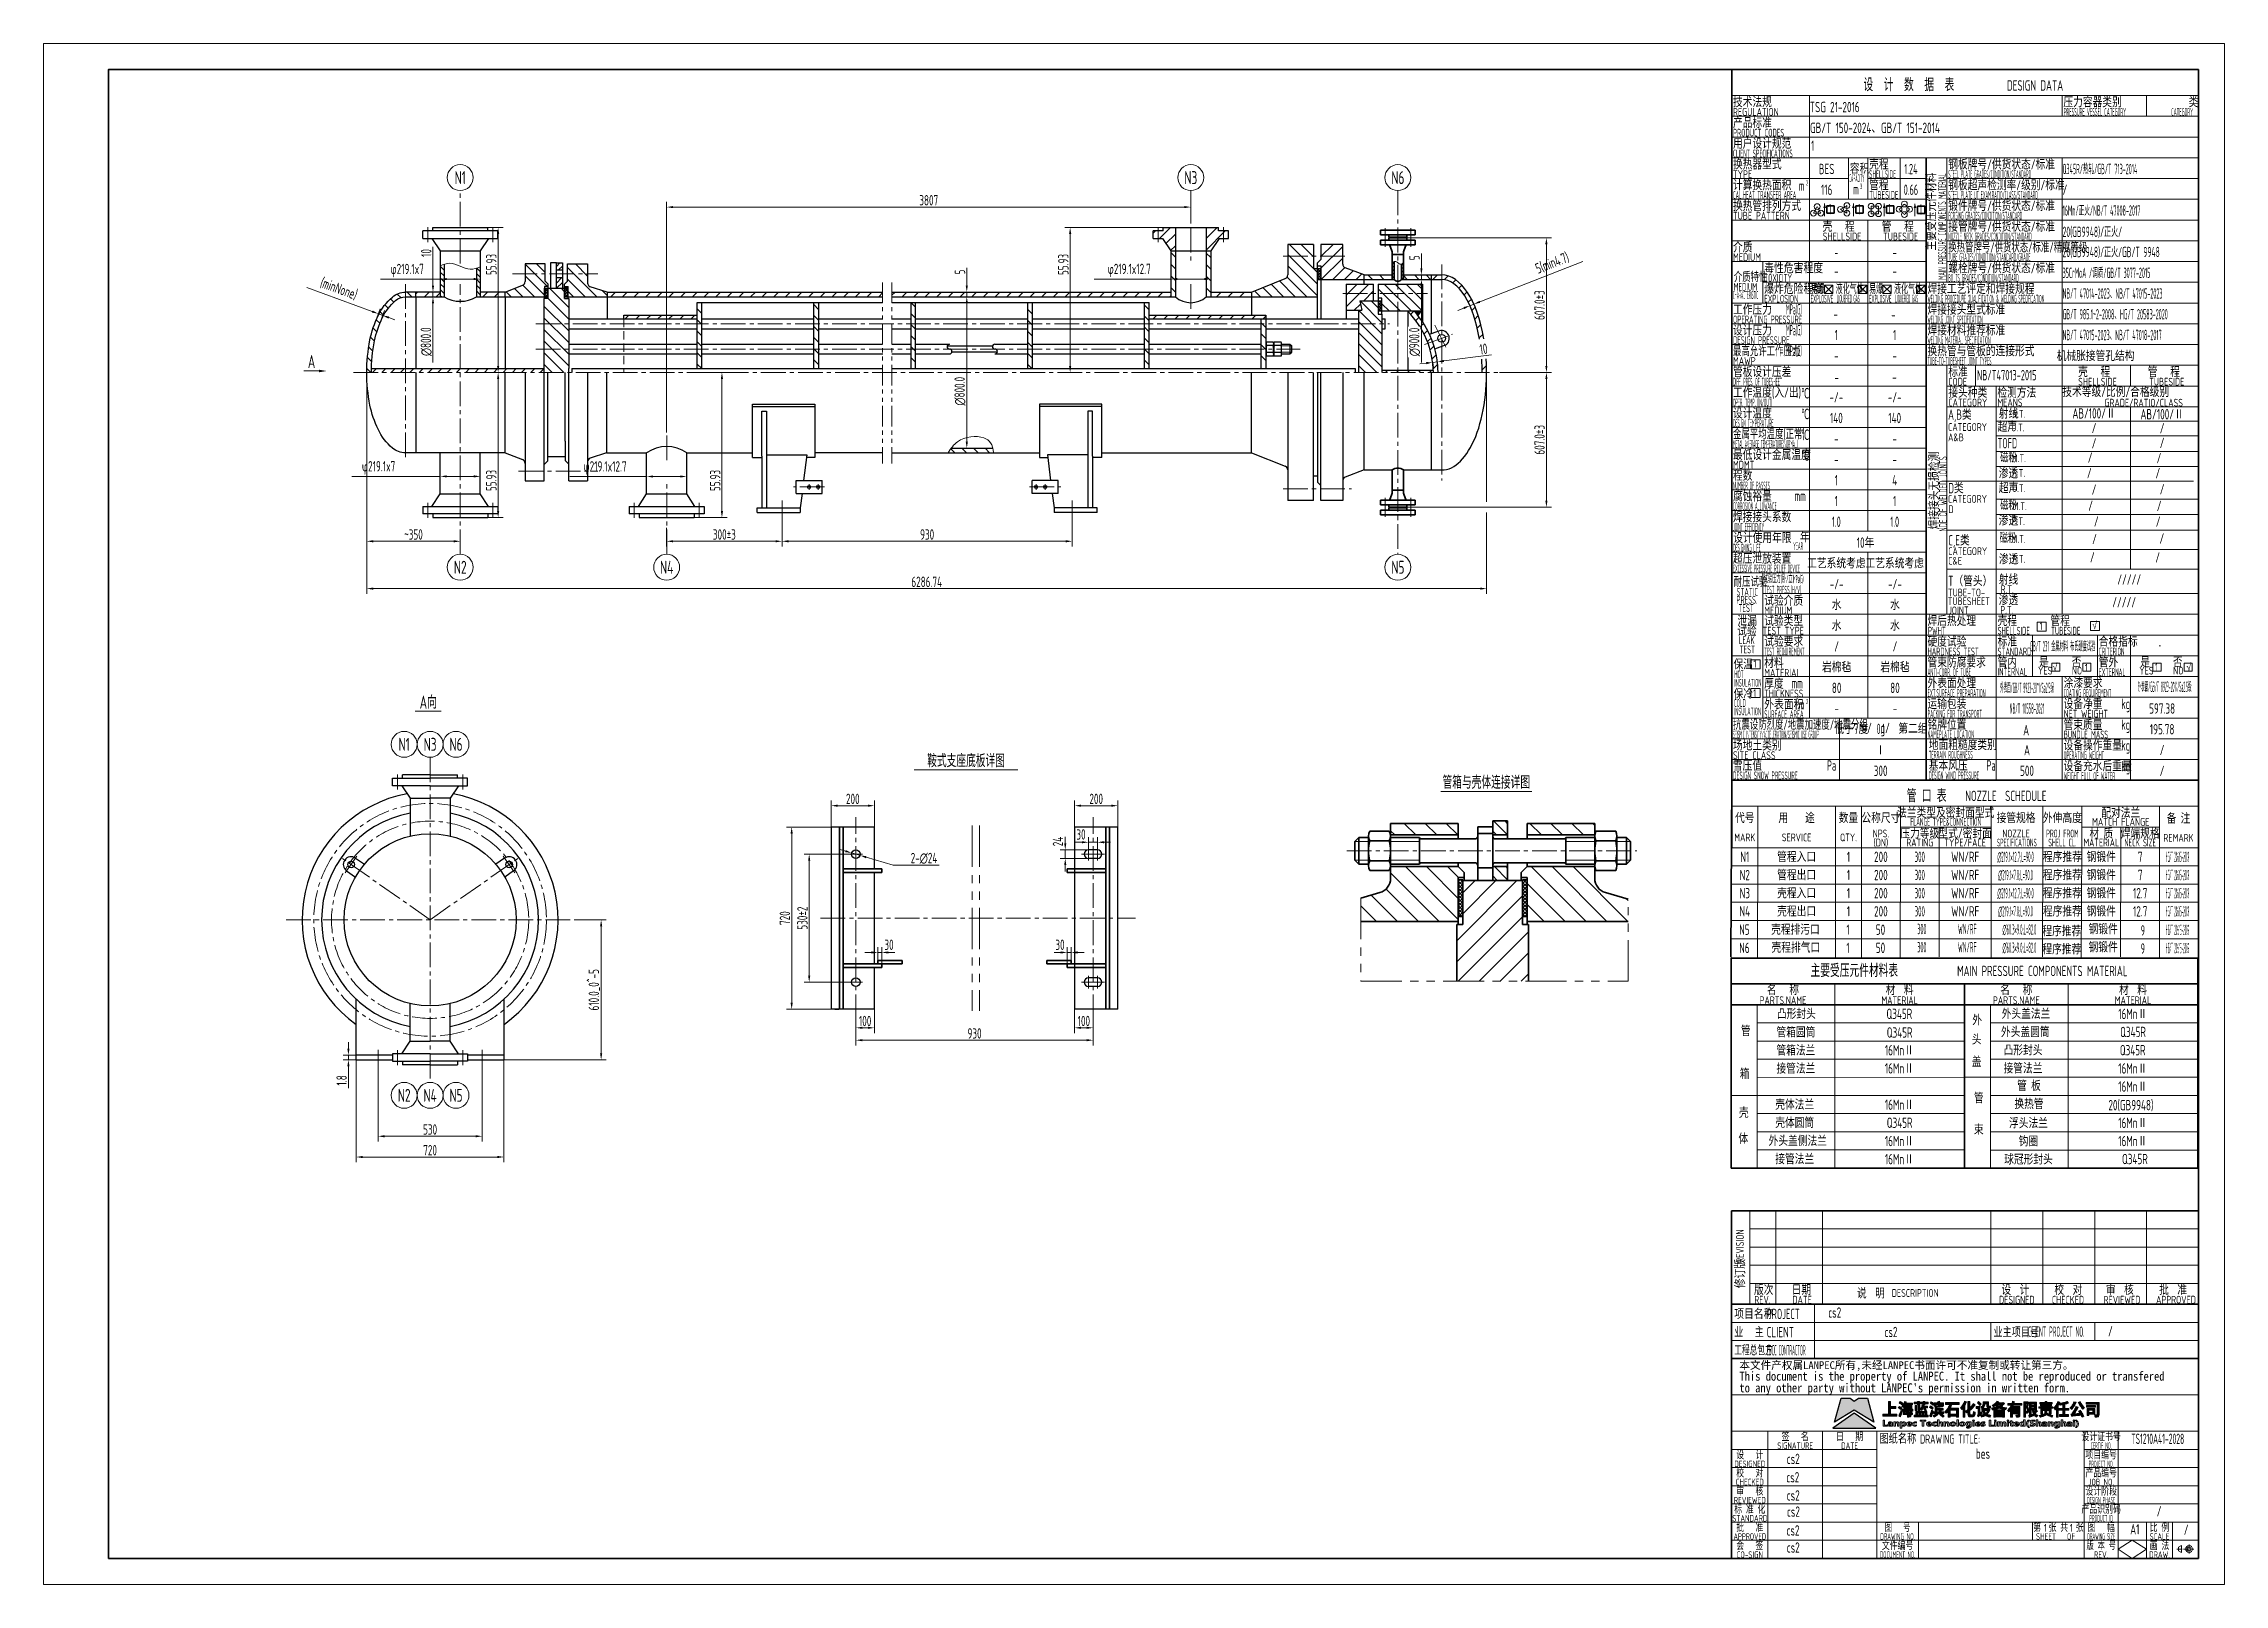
# Model space of a CAD drawing. Header units: millimetres. Extents: x 5765 to 6606, y -201 to 393.
import ezdxf
from ezdxf.enums import TextEntityAlignment as Align

# ---------------------------------------------------------------- set-up
doc = ezdxf.new("R2010")
doc.units = ezdxf.units.MM
for name, pattern in [('CENTER2', [28.575, 19.05, -3.175, 3.175, -3.175]), ('DASHED', [0.75, 0.5, -0.25]), ('DASHED2', [9.525, 6.35, -3.175]), ('PHANTOM2', [31.75, 15.875, -3.175, 3.175, -3.175, 3.175, -3.175])]:
    doc.linetypes.add(name, pattern=pattern)
for name, color, linetype, lineweight in [('1粗实线', 7, 'Continuous', 35), ('2细实线', 3, 'Continuous', 13), ('3中心线', 1, 'CENTER2', 13), ('4虚线', 4, 'DASHED2', 13), ('5双点划线', 2, 'PHANTOM2', 13), ('6剖面线', 6, 'Continuous', 13), ('7文本', 2, 'Continuous', 13), ('8标注', 3, 'Continuous', 13), ('9图表', 4, 'Continuous', 13)]:
    doc.layers.add(name, color=color, linetype=linetype, lineweight=lineweight)
doc.layers.add('LOGO 1', color=7, linetype='Continuous', true_color=0x1e2380)
doc.layers.add('LOGO 2', color=7, linetype='Continuous', true_color=0x0075c2)
doc.styles.add('lanpec', font='bpec_e.shx', dxfattribs={"width": 0.75, "bigfont": 'hztxt.shx'})
doc.styles.add('lanpec-dim', font='bpec_e.shx', dxfattribs={"width": 0.75})
doc.styles.add('黑体', font='simhei.ttf', dxfattribs={"width": 1.5})
doc.dimstyles.new('lanpec', dxfattribs={"dimtxt": 4, "dimasz": 2.5, "dimexe": 2, "dimexo": 0, "dimtad": 1, "dimdsep": 46, "dimtxsty": 'lanpec-dim', "dimcen": 2.5, "dimclrd": 256, "dimclre": 256, "dimclrt": 256, "dimazin": 0, "dimtfac": 1, "dimtmove": 0, "dimatfit": 3, "dimfxl": 1, "dimlwd": -1, "dimlwe": -1, "dimarcsym": 0})
doc.dimstyles.new('lanpec$0', dxfattribs={"dimscale": 10, "dimtxt": 4, "dimasz": 2.5, "dimexe": 2, "dimexo": 0, "dimtad": 1, "dimdec": 1, "dimdsep": 46, "dimtxsty": 'lanpec-dim', "dimcen": 0.09, "dimclrd": 256, "dimclre": 256, "dimclrt": 256, "dimadec": 1, "dimazin": 0, "dimtfac": 0.707, "dimtdec": 1, "dimtmove": 0, "dimatfit": 3, "dimfxl": 1, "dimarcsym": 0})
doc.dimstyles.new('lanpec$3', dxfattribs={"dimtxt": 4, "dimasz": 2.5, "dimexe": 2, "dimexo": 0, "dimtad": 1, "dimtih": 1, "dimtoh": 1, "dimdsep": 46, "dimtxsty": 'lanpec-dim', "dimcen": 2.5, "dimclrd": 256, "dimclre": 256, "dimclrt": 256, "dimazin": 0, "dimtfac": 1, "dimtmove": 0, "dimatfit": 3, "dimfxl": 1, "dimlwd": -1, "dimlwe": -1, "dimarcsym": 0})
doc.dimstyles.new('lanpec--', dxfattribs={"dimtxt": 4, "dimasz": 2.5, "dimexe": 2, "dimexo": 1, "dimtad": 1, "dimdsep": 46, "dimtxsty": 'lanpec-dim', "dimcen": 2.5, "dimse2": 1, "dimsd2": 1, "dimclrd": 256, "dimclre": 256, "dimclrt": 256, "dimadec": 0, "dimazin": 0, "dimtfac": 1, "dimtmove": 0, "dimatfit": 3, "dimfxl": 1, "dimtfill": 1, "dimlwd": -1, "dimlwe": -1, "dimarcsym": 0})
pattern_1 = [(135, (4744.0366, 1242.7503), (-2.245064, -2.245064), [])]
pattern_2 = [(45, (4744.0366, 1242.7503), (-2.245064, 2.245064), [])]
pattern_3 = [(135, (4749.0033, 1242.7503), (-2.245064, -2.245064), [])]
pattern_4 = [(45, (4749.0033, 1242.7503), (-2.245064, 2.245064), [])]
pattern_5 = [(135, (5599.461, 1510.4714), (-4.041115, -4.041115), [])]
pattern_6 = [(45, (5599.461, 1510.4714), (-0.6735192, 0.6735192), []), (135, (5599.461, 1510.4714), (-0.6735192, -0.6735192), [])]

msp = doc.modelspace()

# ---------------------------------------------------------------- texts
at = {"layer": '2细实线', "insert": (5868.357, 270.855), "char_height": 5, "attachment_point": 5, "style": 'lanpec-dim'}
msp.add_mtext('A', dxfattribs=at)
at = {"layer": '7文本', "style": 'lanpec'}
for s, width, p in [('TSG 21-2016', 0.75, (6446.138, 368.994)), ('GB/T 150-2024、GB/T 151-2014', 0.75, (6446.248, 360.976)), ('1', 0.6, (6446.679, 354.072)), ('Q345R/热轧/GB/T 713-2014', 0.4, (6543.638, 345.114)), ('/', 0.75, (6543.638, 337.114)), ('16Mn/正火/NB/T 47008-2017', 0.4, (6543.638, 329.114)), ('20(GB9948)/正火/', 0.5, (6543.638, 320.897)), ('20(GB9948)/正火/GB/T 9948', 0.5, (6543.638, 313.114)), ('35CrMoA /调质/GB/T 3077-2015', 0.4, (6543.638, 305.114)), ('NB/T 47014-2023、NB/T 47015-2023', 0.4, (6543.638, 297.114)), ('GB/T 985.1~2-2008、HG/T 20583-2020', 0.4, (6543.638, 289.114)), ('NB/T 47015-2023、NB/T 47018-2017', 0.4, (6543.638, 281.114))]:
    msp.add_text(s, height=4, dxfattribs=dict(at, width=width)).set_placement(p, align=Align.MIDDLE_LEFT)
for s, height, width, p in [('BES', 4, 0.75, (6452.638, 345.114)), ('1.24', 4, 0.65, (6485.138, 345.114)), ('116', 4, 0.75, (6452.638, 337.114)), ('0.66', 4, 0.65, (6485.138, 337.114)), ('1', 4, 0.75, (6453.878, 329.605)), ('1', 4, 0.75, (6465.078, 329.605)), ('1', 4, 0.75, (6476.758, 329.605)), ('1', 4, 0.75, (6488.888, 329.509)), ('-', 4, 0.5, (6456.388, 312.985)), ('-', 4, 0.75, (6478.888, 312.985)), ('-', 4, 0.75, (6456.388, 305.763)), ('-', 4, 0.75, (6478.888, 305.763)), ('-', 4, 0.75, (6456.103, 289.17)), ('-', 4, 0.75, (6478.373, 288.96)), ('1', 4, 0.75, (6456.388, 281.114)), ('1', 4, 0.75, (6478.888, 281.114)), ('-', 4, 0.75, (6456.388, 273.114)), ('-', 4, 0.75, (6478.888, 273.114)), ('机械胀接管孔结构', 4, 0.75, (6556.358, 273.074)), ('-', 4, 0.75, (6456.523, 264.79)), ('-', 4, 0.75, (6478.793, 264.9)), ('-/-', 4, 0.75, (6456.388, 257.114)), ('-/-', 4, 0.75, (6478.888, 257.114)), ('AB/100/Ⅱ', 4, 0.75, (6555.763, 250.901)), ('AB/100/Ⅱ', 4, 0.75, (6582.013, 250.581)), ('140', 4, 0.75, (6456.388, 249.114)), ('140', 4, 0.75, (6478.888, 249.114)), ('/', 4, 0.75, (6555.763, 245.251)), ('/', 4, 0.75, (6582.013, 245.141)), ('-', 4, 0.75, (6456.388, 241.114)), ('-', 4, 0.75, (6478.888, 241.114)), ('/', 4, 0.75, (6554.256, 233.831)), ('/', 4, 0.75, (6555.763, 239.381)), ('/', 4, 0.75, (6580.796, 233.621)), ('/', 4, 0.75, (6582.013, 239.491)), ('-', 4, 0.75, (6456.388, 233.114)), ('1', 4, 0.75, (6456.388, 225.114)), ('4', 4, 0.75, (6478.888, 225.114)), ('-', 4, 0.75, (6478.888, 233.114)), ('/', 4, 0.75, (6553.936, 227.861)), ('/', 4, 0.75, (6580.366, 227.861)), ('1', 4, 0.75, (6456.388, 217.114)), ('1', 4, 0.75, (6478.888, 217.114)), ('/', 4, 0.75, (6555.763, 221.511)), ('/', 4, 0.75, (6582.013, 221.621)), ('1.0', 4, 0.65, (6456.388, 209.114)), ('1.0', 4, 0.65, (6478.888, 209.114)), ('/', 4, 0.75, (6554.436, 215.301)), ('/', 4, 0.75, (6556.626, 209.225)), ('/', 4, 0.75, (6580.486, 209.161)), ('/', 4, 0.75, (6580.866, 215.191)), ('10年', 4, 0.75, (6467.638, 201.065)), ('/', 4, 0.75, (6555.942, 202.464)), ('/', 4, 0.75, (6581.906, 202.651)), ('工艺系统考虑', 4, 0.75, (6456.388, 193.114)), ('工艺系统考虑', 4, 0.75, (6478.888, 193.114)), ('/', 4, 0.75, (6555.116, 195.441)), ('/', 4, 0.75, (6580.286, 195.331)), ('/////', 4, 0.75, (6569.322, 186.854)), ('/////', 4, 0.75, (6567.376, 178.111)), ('1', 3, 0.75, (6535.351, 168.918)), ('√', 3, 0.75, (6556.026, 169.181)), ('GB/T 231 金属材料 布氏硬度试验', 4, 0.3, (6543.683, 161.114)), ('-', 4, 0.3, (6581.159, 161.693)), ('1', 3, 0.75, (6424.988, 154.387)), ('√', 3, 0.75, (6540.726, 152.961)), ('1', 3, 0.75, (6552.757, 152.835)), ('1', 3, 0.75, (6579.855, 153.119)), ('√', 3, 0.75, (6592.33, 153.041)), ('1', 3, 0.75, (6424.908, 143.067)), ('NB/T 10558-2021', 4, 0.3, (6529.91, 137.114)), ('N1', 4, 0.75, (6421.062, 79.922)), ('管程入口', 4, 0.75, (6441.062, 79.922)), ('1', 4, 0.75, (6461.062, 79.922)), ('200', 4, 0.75, (6473.562, 79.922)), ('300', 4, 0.45, (6488.562, 79.922)), ('WN/RF', 4, 0.75, (6506.062, 79.922)), ('∅219.1×12.7;L=90.0', 4, 0.3, (6525.508, 79.922)), ('程序推荐', 4, 0.75, (6543.562, 79.922)), ('钢锻件', 4, 0.75, (6558.562, 79.922)), ('7', 4, 0.75, (6573.562, 79.922)), ('HG/T 20615-2009', 4, 0.2, (6587.948, 79.922)), ('N3', 4, 0.75, (6421.062, 65.922)), ('N2', 4, 0.75, (6421.062, 72.922)), ('壳程入口', 4, 0.75, (6441.062, 65.922)), ('管程出口', 4, 0.75, (6441.062, 72.922)), ('1', 4, 0.75, (6461.062, 72.922)), ('1', 4, 0.75, (6461.062, 65.922)), ('200', 4, 0.75, (6473.562, 72.922)), ('200', 4, 0.75, (6473.562, 65.922)), ('300', 4, 0.45, (6488.562, 72.922)), ('300', 4, 0.45, (6488.562, 65.922)), ('WN/RF', 4, 0.75, (6506.062, 72.922)), ('WN/RF', 4, 0.75, (6506.062, 65.922)), ('∅219.1×12.7;L=90.0', 4, 0.3, (6525.508, 65.922)), ('∅219.1×7.0;L=90.0', 4, 0.3, (6525.508, 72.922)), ('程序推荐', 4, 0.75, (6543.562, 72.922)), ('程序推荐', 4, 0.75, (6543.562, 65.922)), ('钢锻件', 4, 0.75, (6558.562, 72.922)), ('钢锻件', 4, 0.75, (6558.562, 65.922)), ('12.7', 4, 0.75, (6573.562, 65.922)), ('7', 4, 0.75, (6573.562, 72.922)), ('HG/T 20615-2009', 4, 0.2, (6587.948, 72.922)), ('HG/T 20615-2009', 4, 0.2, (6587.948, 65.922)), ('N4', 4, 0.75, (6421.062, 58.922)), ('壳程出口', 4, 0.75, (6441.062, 58.922)), ('1', 4, 0.75, (6461.062, 58.922)), ('200', 4, 0.75, (6473.562, 58.922)), ('300', 4, 0.45, (6488.562, 58.922)), ('WN/RF', 4, 0.75, (6506.062, 58.922)), ('∅219.1×7.0;L=90.0', 4, 0.3, (6525.508, 58.922)), ('程序推荐', 4, 0.75, (6543.562, 58.922)), ('钢锻件', 4, 0.75, (6558.562, 58.922)), ('12.7', 4, 0.75, (6573.562, 58.922)), ('HG/T 20615-2009', 4, 0.2, (6587.948, 58.922)), ('凸形封头', 4, 0.75, (6440.959, 19.401)), ('Q345R', 4, 0.75, (6480.667, 19.401)), ('外', 4, 0.75, (6510.693, 17.006)), ('外头盖法兰', 4, 0.75, (6529.538, 19.42)), ('16MnⅡ', 4, 0.75, (6570.707, 19.372)), ('管箱圆筒', 4, 0.75, (6440.788, 12.326)), ('Q345R', 4, 0.75, (6480.789, 12.21)), ('头', 4, 0.75, (6510.503, 9.512)), ('外头盖圆筒', 4, 0.75, (6529.239, 12.41)), ('Q345R', 4, 0.75, (6570.789, 12.41)), ('接管法兰', 4, 0.75, (6440.788, -1.674)), ('管箱法兰', 4, 0.75, (6440.788, 5.326)), ('16MnⅡ', 4, 0.75, (6480.709, 5.372)), ('16MnⅡ', 4, 0.75, (6480.709, -1.628)), ('盖', 4, 0.75, (6510.503, 0.942)), ('接管法兰', 4, 0.75, (6528.359, -1.599)), ('凸形封头', 4, 0.75, (6528.359, 5.401)), ('16MnⅡ', 4, 0.75, (6570.708, -1.648)), ('Q345R', 4, 0.75, (6570.667, 5.401)), ('管 板', 4, 0.75, (6530.67, -8.316)), ('16MnⅡ', 4, 0.75, (6570.706, -8.628)), ('壳', 4, 0.75, (6420.692, -18.714)), ('壳体法兰', 4, 0.75, (6440.319, -15.58)), ('16MnⅡ', 4, 0.75, (6480.709, -15.628)), ('换热管', 4, 0.75, (6530.67, -15.316)), ('20(GB9948)', 4, 0.75, (6569.991, -15.79)), ('壳体圆筒', 4, 0.75, (6440.322, -22.58)), ('Q345R', 4, 0.75, (6480.792, -22.58)), ('浮头法兰', 4, 0.75, (6530.475, -22.725)), ('16MnⅡ', 4, 0.75, (6570.71, -22.628)), ('体', 4, 0.75, (6420.503, -28.738)), ('外头盖侧法兰', 4, 0.75, (6441.499, -29.58)), ('16MnⅡ', 4, 0.75, (6480.709, -29.628)), ('钩圈', 4, 0.75, (6530.476, -29.734)), ('16MnⅡ', 4, 0.75, (6570.71, -29.638)), ('接管法兰', 4, 0.75, (6440.319, -36.58)), ('16MnⅡ', 4, 0.75, (6480.709, -36.628)), ('球冠形封头', 4, 0.75, (6530.475, -36.706)), ('Q345R', 4, 0.75, (6571.512, -36.573)), ('cs2', 4, 0.75, (6455.757, -95.758)), ('cs2', 4, 0.75, (6477.46, -103.254, 0)), ('/', 4, 0.75, (6562.073, -102.974, 0)), ('TS1210A41-2028', 4, 0.5, (6580.335, -144.44, 0)), ('cs2', 4, 0.75, (6439.752, -152.184, 0)), ('bes', 4, 0.75, (6512.923, -150.154, 0)), ('cs2', 4, 0.75, (6439.582, -159.264, 0)), ('cs2', 4, 0.75, (6439.752, -166.254, 0)), ('cs2', 4, 0.75, (6439.832, -172.514, 0)), ('/', 4, 0.75, (6580.848, -172.357, 0)), ('cs2', 4, 0.75, (6439.662, -179.754, 0)), ('cs2', 4, 0.75, (6439.752, -186.344, 0)), ('A1', 4, 0.75, (6571.488, -179.327, 0)), ('/', 4, 0.75, (6591.301, -179.46, 0))]:
    msp.add_text(s, height=height, dxfattribs=dict(at, width=width)).set_placement(p, align=Align.MIDDLE_CENTER)
at = {"layer": '7文本', "color": 6, "style": 'lanpec', "width": 0.75}
for p in [(6456.492, 185.079), (6478.992, 185.079)]:
    msp.add_text('-/-', height=4, dxfattribs=at).set_placement(p, align=Align.MIDDLE_CENTER)
at = {"layer": '7文本', "color": 2, "style": 'lanpec'}
for s, width, p in [('水', 0.75, (6456.492, 177.079)), ('水', 0.75, (6478.992, 177.079)), ('水', 0.75, (6456.492, 169.079)), ('水', 0.75, (6478.992, 169.079)), ('/', 0.75, (6456.492, 161.079)), ('/', 0.75, (6478.992, 161.079)), ('岩棉毡', 0.75, (6456.492, 153.079)), ('岩棉毡', 0.75, (6478.992, 153.079)), ('80', 0.75, (6456.492, 145.079)), ('80', 0.75, (6478.992, 145.079)), ('-', 0.75, (6456.492, 137.079)), ('-', 0.75, (6478.992, 137.079)), ('597.38', 0.75, (6582.013, 137.114)), ('低于7度', 0.75, (6462.148, 129.256)), ('0.1', 0.5, (6473.508, 129.256)), ('第二组', 0.75, (6485.9, 129.38)), ('A', 0.75, (6529.582, 128.766)), ('195.78', 0.75, (6582.013, 129.114)), ('Ⅰ', 0.75, (6473.462, 121.079)), ('A', 0.75, (6529.91, 121.114)), ('/', 0.75, (6582.013, 121.114)), ('300', 0.75, (6473.462, 113.096)), ('500', 0.75, (6529.91, 113.114)), ('/', 0.75, (6582.013, 113.114)), ('N5', 0.75, (6420.92, 51.842)), ('壳程排污口', 0.75, (6440.62, 51.898)), ('1', 0.75, (6460.92, 51.842)), ('50', 0.75, (6473.42, 51.842)), ('300', 0.4, (6489.36, 52.099)), ('WN/RF', 0.4, (6506.86, 52.099)), ('∅60.3×9.0;L=82.0', 0.3, (6526.989, 51.928)), ('程序推荐', 0.75, (6543.336, 51.33)), ('钢锻件', 0.75, (6559.277, 52.099)), ('9', 0.5, (6574.583, 51.57)), ('HG/T 20615-2009', 0.2, (6587.97, 51.76)), ('N6', 0.75, (6420.92, 44.842)), ('壳程排气口', 0.75, (6440.77, 44.937)), ('1', 0.75, (6460.92, 44.842)), ('50', 0.75, (6473.42, 44.842)), ('300', 0.4, (6489.36, 45.099)), ('WN/RF', 0.4, (6506.86, 45.099)), ('∅60.3×9.0;L=82.0', 0.3, (6526.989, 44.928)), ('程序推荐', 0.75, (6543.336, 44.33)), ('钢锻件', 0.75, (6559.277, 45.099)), ('9', 0.5, (6574.583, 44.57)), ('HG/T 20615-2009', 0.2, (6587.97, 44.76))]:
    msp.add_text(s, height=4, dxfattribs=dict(at, width=width)).set_placement(p, align=Align.MIDDLE_CENTER)
at = {"layer": '7文本', "style": 'lanpec', "oblique": 0.2, "width": 0.25}
for p in [(6529.91, 145.114), (6582.969, 145.513)]:
    msp.add_text('外表面/GB/T 8923-2011/Sa2.5级', height=4, dxfattribs=at).set_placement(p, align=Align.MIDDLE_CENTER)
at = {"layer": '7文本', "color": 4, "style": 'lanpec', "width": 0.75}
for s, height, p in [('主要受压元件材料表', 5, (6463.323, 36.075)), ('MAIN PRESSURE COMPONENTS MATERIAL ', 4, (6536.642, 35.92)), ('PARTS.NAME', 3, (6435.79, 24.634)), ('名   称', 4, (6435.79, 28.634)), ('MATERIAL', 3, (6480.789, 24.634)), ('材  料', 4, (6480.789, 28.634)), ('PARTS.NAME', 3, (6525.789, 24.634)), ('名   称', 4, (6525.789, 28.634)), ('MATERIAL', 3, (6570.789, 24.634)), ('材  料', 4, (6570.789, 28.634))]:
    msp.add_text(s, height=height, dxfattribs=at).set_placement(p, align=Align.MIDDLE_CENTER)
at = {"layer": '7文本', "style": 'lanpec', "width": 0.75}
for s, p in [('管', (6419.579, 10.818)), ('箱', (6419.141, -5.7)), ('管', (6509.427, -15.059)), ('束', (6509.427, -27.212))]:
    msp.add_text(s, height=4, dxfattribs=at).set_placement(p)

# ---------------------------------------------------------------- blocks, each defined once
blk = doc.blocks.new('项目信息')
at = {"layer": '1粗实线'}
blk.add_line((0, 0, 0), (-180, 0, 0), dxfattribs=at)
at = {"layer": '1粗实线', "elevation": 0}
blk.add_lwpolyline([(-180, 0), (0, 0), (0, 21), (-180, 21)], close=True, dxfattribs=at)
at = {"layer": '9图表'}
for p, q in [((-148, 21, 0), (-148, 0, 0)), ((-180, 14), (0, 14)), ((-80, 14, 0), (-80, 7, 0)), ((-40, 14, 0), (-40, 7, 0)), ((-180, 7), (0, 7))]:
    blk.add_line(p, q, dxfattribs=at)
at = {"layer": '7文本', "style": 'lanpec', "width": 0.75}
for tag, p in [('项目名称', (-147.5, 17.5)), ('业主', (-147.5, 10.5)), ('业主项目号', (-39.5, 10.5, 0)), ('工程总包方', (-147.5, 3.5))]:
    blk.add_attdef(tag, text='', height=4, dxfattribs=at).set_placement(p, align=Align.MIDDLE_LEFT)
at = {"layer": '9图表', "style": 'lanpec'}
for s, width, p in [('项目名称', 0.7, (-179, 17.25, 0)), ('PROJECT', 0.7, (-166.5, 17.23, 0)), ('业   主', 0.65, (-179, 10.25, 0)), ('CLIENT', 0.75, (-166.5, 10.23, 0)), ('业主项目号', 0.65, (-79, 10.25, 0)), ('CLIENT PROJECT NO.', 0.4, (-65.7, 10.41, 0)), ('工程总包方', 0.55, (-179, 3.25, 0)), ('EPCC CONTRACTOR', 0.3, (-166.5, 3.25, 0))]:
    blk.add_text(s, height=4, dxfattribs=dict(at, width=width)).set_placement(p, align=Align.MIDDLE_LEFT)
blk = doc.blocks.new('修订栏')
at = {"layer": '1粗实线'}
for p, q in [((470.95, 1959.85), (470.95, 1923.85)), ((650.95, 1959.85), (470.95, 1959.85)), ((650.95, 1923.85), (650.95, 1959.85)), ((470.95, 1923.85), (650.95, 1923.85))]:
    blk.add_line(p, q, dxfattribs=at)
at = {"layer": '9图表'}
for p, q in [((470.95, 1959.85), (650.95, 1959.85)), ((470.95, 1959.85), (470.95, 1923.85)), ((470.95, 1959.85), (470.95, 1923.85)), ((650.95, 1959.85), (470.95, 1959.85)), ((477.95, 1959.85), (477.95, 1923.85)), ((487.95, 1959.85), (487.95, 1923.85)), ((505.95, 1959.85), (505.95, 1923.85)), ((570.95, 1923.85), (570.95, 1959.85)), ((590.95, 1923.85), (590.95, 1959.85)), ((610.95, 1923.85), (610.95, 1959.85)), ((630.95, 1923.85), (630.95, 1959.85)), ((650.95, 1959.85), (650.95, 1923.85)), ((650.95, 1923.85), (650.95, 1959.85)), ((478, 1952.85), (650.95, 1952.85)), ((478, 1945.85), (650.95, 1945.85)), ((478, 1938.85), (650.95, 1938.85)), ((478, 1931.85), (650.95, 1931.85)), ((470.95, 1923.85), (650.95, 1923.85)), ((470.95, 1923.85), (650.95, 1923.85))]:
    blk.add_line(p, q, dxfattribs=at)
at = {"layer": '7文本', "color": 4, "style": 'lanpec', "width": 0.75}
for s, height, p in [('REVISION', 3, (475.65, 1939.81)), ('修订版', 4, (476.21, 1930.02))]:
    blk.add_text(s, height=height, rotation=90, dxfattribs=at).set_placement(p)
for s, height, p in [('版次', 4, (479.59, 1927.4)), ('REV.', 3, (479.69, 1924.07)), ('DATE', 3, (494.39, 1924.07)), ('日期', 4, (494.11, 1927.4)), ('说  明', 4, (519.28, 1926.06)), ('DESCRIPTION', 3, (532.7, 1926.66)), ('DESIGNED', 3, (574.06, 1924.07)), ('设  计', 4, (574.99, 1927.4)), ('CHECKED', 3, (594.44, 1924.07)), ('校  对', 4, (595.4, 1927.4)), ('REVIEWED', 3, (614.4, 1924.07)), ('审  核', 4, (615.27, 1927.4)), ('APPROVED', 3, (634.62, 1924.07)), ('批  准', 4, (635.81, 1927.4))]:
    blk.add_text(s, height=height, dxfattribs=at).set_placement(p)
blk = doc.blocks.new('A1')
at = {"layer": '1粗实线'}
blk.add_lwpolyline([(-816, 10), (-10, 10), (-10, 584), (-816, 584)], close=True, dxfattribs=at)
at = {"layer": '9图表'}
blk.add_lwpolyline([(-841, 0), (0, 0), (0, 594), (-841, 594)], close=True, dxfattribs=at)
blk = doc.blocks.new('换热器设计数据表')
for p, q in [((-141.04, -83.12), (-144.19, -83.12)), ((-144.19, -83.12), (-144.19, -86.27)), ((-141.04, -86.27), (-141.04, -83.12)), ((-127.94, -83.12), (-131.09, -83.12)), ((-131.09, -83.12), (-131.09, -86.27)), ((-127.94, -86.27), (-127.94, -83.12)), ((-118.54, -83.12), (-121.69, -83.12)), ((-121.69, -83.12), (-121.69, -86.27)), ((-118.54, -86.27), (-118.54, -83.12)), ((-105.44, -83.12), (-108.59, -83.12)), ((-108.59, -83.12), (-108.59, -86.27)), ((-105.44, -86.27), (-105.44, -83.12)), ((-144.19, -86.27), (-141.04, -86.27)), ((-131.09, -86.27), (-127.94, -86.27)), ((-121.69, -86.27), (-118.54, -86.27)), ((-108.59, -86.27), (-105.44, -86.27)), ((-58.74, -212.99), (-62.24, -212.99)), ((-62.24, -212.99), (-62.24, -216.49)), ((-62.24, -216.49), (-58.74, -216.49)), ((-58.74, -216.49), (-58.74, -212.99)), ((-38.15, -212.77), (-41.65, -212.77)), ((-41.65, -212.77), (-41.65, -216.27)), ((-41.65, -216.27), (-38.15, -216.27)), ((-38.15, -216.27), (-38.15, -212.77)), ((-169.06, -227.53), (-172.56, -227.53)), ((-172.56, -227.53), (-172.56, -231.03)), ((-172.56, -231.03), (-169.06, -231.03)), ((-169.06, -231.03), (-169.06, -227.53)), ((-53.44, -228.83), (-56.59, -228.83)), ((-56.59, -228.83), (-56.59, -231.98)), ((-56.59, -231.98), (-53.44, -231.98)), ((-53.44, -231.98), (-53.44, -228.83)), ((-41.46, -228.83), (-44.61, -228.83)), ((-44.61, -228.83), (-44.61, -231.98)), ((-44.61, -231.98), (-41.46, -231.98)), ((-41.46, -231.98), (-41.46, -228.83)), ((-14.39, -228.83), (-17.54, -228.83)), ((-17.54, -228.83), (-17.54, -231.98)), ((-17.54, -231.98), (-14.39, -231.98)), ((-14.39, -231.98), (-14.39, -228.83)), ((-2.41, -228.83), (-5.56, -228.83)), ((-5.56, -228.83), (-5.56, -231.98)), ((-5.56, -231.98), (-2.41, -231.98)), ((-2.41, -231.98), (-2.41, -228.83)), ((-169.06, -238.56), (-172.56, -238.56)), ((-172.56, -238.56), (-172.56, -242.06)), ((-172.56, -242.06), (-169.06, -242.06)), ((-169.06, -242.06), (-169.06, -238.56))]:
    blk.add_line(p, q)
at = {"layer": '1粗实线'}
for p, q in [((0, 0), (-180, 0)), ((-180, 0), (-180, -274)), ((0, 0), (0, -274)), ((-105, -34), (-105, -274)), ((-140.47, -52.59), (-143.27, -52.59)), ((-143.27, -52.59), (-143.27, -55.39)), ((-143.27, -55.39), (-140.47, -55.39)), ((-140.47, -55.39), (-140.47, -52.59)), ((-129.36, -52.59), (-132.16, -52.59)), ((-132.16, -52.59), (-132.16, -55.39)), ((-132.16, -55.39), (-129.36, -55.39)), ((-129.36, -55.39), (-129.36, -52.59)), ((-117.49, -52.59), (-120.29, -52.59)), ((-120.29, -52.59), (-120.29, -55.39)), ((-120.29, -55.39), (-117.49, -55.39)), ((-117.49, -55.39), (-117.49, -52.59)), ((-105.53, -52.69), (-108.33, -52.69)), ((-108.33, -52.69), (-108.33, -55.49)), ((-108.33, -55.49), (-105.53, -55.49)), ((-105.53, -55.49), (-105.53, -52.69)), ((0, -274), (-180, -274))]:
    blk.add_line(p, q, dxfattribs=at)
at = {"layer": '9图表'}
for p, q in [((0, -10), (-180, -10)), ((-150, -10), (-150, -154)), ((-52.5, -10), (-52.5, -18)), ((-20, -10), (-20, -18)), ((0, -18), (-180, -18)), ((0, -26), (-180, -26)), ((0, -34), (-180, -34)), ((-135, -42), (-180, -42)), ((-135, -34), (-135, -50)), ((-127.5, -34), (-127.5, -50)), ((-105, -42), (-127.5, -42)), ((-115, -34), (-115, -50)), ((-97, -34), (-97, -82)), ((0, -42), (-97, -42)), ((0, -42), (-97, -42)), ((-52.5, -34), (-52.5, -210)), ((-105, -50), (-180, -50)), ((0, -50), (-97, -50)), ((0, -50), (-97, -50)), ((-105, -58), (-180, -58)), ((-144.15, -51.6), (-144.15, -56.46)), ((-144.15, -56.46), (-144.15, -54.98)), ((-133.05, -51.6), (-133.05, -56.46)), ((-133.05, -56.46), (-133.05, -54.98)), ((-127.5, -58), (-127.5, -178)), ((-121.18, -51.6), (-121.18, -56.46)), ((-121.18, -56.46), (-121.18, -54.98)), ((-109.32, -51.7), (-109.32, -56.55)), ((0, -58), (-97, -58)), ((-105, -66), (-180, -66)), ((0, -66), (-97, -66)), ((-105, -74), (-180, -74)), ((-167.96, -74), (-167.96, -90)), ((0, -74), (-97, -74)), ((0, -82), (-167.96, -82)), ((0, -90), (-180, -90)), ((0, -98), (-180, -98)), ((0, -106), (-180, -106)), ((0, -114), (-180, -114)), ((0, -114), (-97, -114)), ((-97, -114), (-97, -210)), ((-85.95, -122), (-85.95, -114)), ((-26.25, -114), (-26.25, -122)), ((-105, -122), (-180, -122)), ((0, -122), (-97, -122)), ((0, -122), (-97, -122)), ((-77.95, -122), (-77.95, -210)), ((-105, -130), (-180, -130)), ((-77.95, -130), (-97, -130)), ((0, -130), (-85.95, -130)), ((-26.25, -130), (-26.25, -192.64)), ((-105, -138), (-180, -138)), ((0, -135.6), (-77.95, -135.6)), ((0, -141.16), (-77.95, -141.16)), ((-105, -146), (-180, -146)), ((0, -147.24), (-77.95, -147.24)), ((-105, -154), (-180, -154)), ((-150, -154), (-150, -250)), ((-1.92, -158.71), (-98.92, -158.71)), ((0, -152.97), (-77.95, -152.97)), ((-105, -162), (-180, -162)), ((0, -165.6), (-77.95, -165.6)), ((-105, -170), (-180, -170)), ((0, -171.52), (-77.95, -171.52)), ((-105, -178), (-180, -178)), ((0.09, -177.55), (-96.91, -177.55)), ((0.03, -185.02), (-77.93, -185.02)), ((-105, -186), (-180, -186)), ((-127.5, -186), (-127.5, -250)), ((-0.09, -192.64), (-97.09, -192.64)), ((-105, -194), (-180, -194)), ((-167.96, -194.21), (-167.96, -226.21)), ((-105, -210), (-180, -210)), ((-105, -202), (-167.96, -202)), ((0, -210), (-105, -210)), ((0, -202), (-77.95, -202)), ((-77.95, -210), (-77.95, -274)), ((0, -218), (-167.96, -218)), ((-63.95, -218), (-63.95, -234)), ((-38.95, -218), (-38.95, -234)), ((-26.25, -218), (-26.25, -234)), ((0, -226), (-180, -226)), ((-167.96, -226.21), (-167.96, -250)), ((0, -234), (-167.96, -234)), ((0, -234), (-167.96, -234)), ((-52.5, -234), (-52.5, -274)), ((-26.25, -234), (-26.25, -274)), ((0, -242), (-167.96, -242)), ((0, -250), (-180, -250)), ((-138.45, -250), (-138.45, -274)), ((-52.5, -258), (-180, -258)), ((0, -258), (-52.5, -258)), ((0, -266), (-180, -266)), ((0, -266), (-52.5, -266)), ((0, -274), (-180, -274)), ((0, -274), (-180, -274)), ((-77.95, -273.66), (-77.95, -274)), ((-52.5, -273.66), (-52.5, -274)), ((-26.25, -273.66), (-26.25, -274))]:
    blk.add_line(p, q, dxfattribs=at)
at = {"layer": '9图表', "linetype": 'DASHED', "ltscale": 0.6}
for p, q in [((-147.04, -52.84), (-148.48, -55.34)), ((-145.6, -55.34), (-148.48, -55.34)), ((-147.04, -52.84), (-145.6, -55.34)), ((-138.07, -53.9), (-135.57, -52.46)), ((-138.07, -53.9), (-135.57, -55.34)), ((-135.57, -52.46), (-135.57, -55.34)), ((-123.35, -52.7), (-126.23, -52.7)), ((-126.23, -52.7), (-126.23, -55.58)), ((-123.35, -55.58), (-126.23, -55.58)), ((-123.35, -55.58), (-123.35, -52.7)), ((-115.46, -53.87), (-113.42, -51.84)), ((-115.46, -53.87), (-113.42, -55.91)), ((-111.39, -53.87), (-113.42, -51.84)), ((-113.42, -55.91), (-111.39, -53.87))]:
    blk.add_line(p, q, dxfattribs=at)
at = {"layer": '9图表'}
for points in [[(-144.15, -51.6, 0, 1, 0), (-144.15, -53.31, 1, 1, 0)], [(-133.05, -51.6, 0, 1, 0), (-133.05, -53.31, 1, 1, 0)], [(-121.18, -51.6, 0, 1, 0), (-121.18, -53.31, 1, 1, 0)], [(-109.32, -51.6, 0, 1, 0), (-109.32, -53.31, 1, 1, 0)]]:
    blk.add_lwpolyline(points, format="xyseb", dxfattribs=at)
for centre in [(-148.48, -55.34), (-147.04, -52.84), (-145.6, -55.34), (-138.07, -53.9), (-135.57, -52.46), (-135.57, -55.34), (-126.23, -52.7), (-126.23, -55.58), (-123.35, -52.7), (-123.35, -55.58), (-115.46, -53.87), (-113.42, -51.84), (-113.42, -55.91), (-111.39, -53.87)]:
    blk.add_circle(centre, 1.12, dxfattribs=at)
at = {"layer": '7文本', "color": 4, "style": 'lanpec'}
for s, height, width, p in [('设  计  数  据  表', 5, 0.75, (-129.18, -8.34)), ('DESIGN DATA', 4, 0.75, (-73.86, -8.12)), ('技术法规', 4, 0.75, (-179.5, -14.54)), ('REGULATION', 3, 0.75, (-179.5, -17.83)), ('压力容器类别', 4, 0.75, (-52.07, -14.54)), ('PRESSURE VESSEL CATEGORY', 3, 0.4, (-51.95, -17.83)), ('CATEGORY', 3, 0.4, (-10.46, -17.82)), ('类', 4, 0.75, (-3.82, -14.54)), ('产品标准', 4, 0.75, (-179.5, -22.54)), ('PRODUCT CODES', 3, 0.6, (-179.5, -25.83)), ('用户设计规范 ', 4, 0.75, (-179.5, -30.54)), ('CLIENT SPECIFICATIONS', 3, 0.5, (-179.5, -33.83)), ('换热器型式', 4, 0.75, (-179.5, -38.54)), ('TYPE', 3, 0.75, (-179.5, -41.83)), ('CAPACITY', 3, 0.3, (-134.66, -43.4)), ('容积', 4, 0.75, (-134.45, -40.17)), ('SHELLSIDE', 3, 0.5, (-127, -41.83)), ('壳程', 4, 0.75, (-127, -38.54)), ('STEEL PLATE GRADES/CONDITION/STANDARD', 3, 0.35, (-96.5, -41.83)), ('钢板牌号/供货状态/标准', 4, 0.75, (-96.5, -38.54)), ('换热管排列方式', 4, 0.75, (-179.5, -54.54)), ('CAL.HEAT TRANSFER AREA', 3, 0.45, (-179.5, -49.83)), ('计算换热面积', 4, 0.75, (-179.5, -46.54)), ('m', 4, 0.6, (-154.09, -46.75)), ('2', 2, 0.6, (-151.31, -44.65)), ('m', 4, 0.6, (-133.16, -48.1)), ('3', 2, 0.6, (-130.54, -46)), ('TUBESIDE', 3, 0.6, (-127, -49.83)), ('管程', 4, 0.75, (-127, -46.54)), ('STEEL PLATE UT EXAM.RATIO/CLASS/STANDARD', 3, 0.35, (-96.5, -49.83)), ('锻件牌号/供货状态/标准 ', 4, 0.75, (-96.5, -54.54)), ('钢板超声检测率/级别/标准', 4, 0.75, (-96.5, -46.54)), ('TUBE PATTERN', 3, 0.75, (-179.5, -57.83)), ('壳   程', 4, 0.75, (-144.94, -62.54)), ('管   程', 4, 0.75, (-122.14, -62.54)), ('接管牌号/供货状态/标准 ', 4, 0.75, (-96.5, -62.54)), ('FORGING GRADES/CONDITION/STANDARD', 3, 0.35, (-96.5, -57.83)), ('介质', 4, 0.75, (-179.5, -70.54)), ('SHELLSIDE', 3, 0.75, (-144.88, -65.83)), ('TUBESIDE', 3, 0.75, (-121.61, -65.83)), ('换热管牌号/供货状态/标准/精度等级', 4, 0.6, (-96.5, -70.54)), ('NOZZLE NECK GRADES/CONDITION/STANDARD', 3, 0.35, (-96.5, -65.83)), ('MEDIUM', 3, 0.75, (-179.5, -73.83)), ('毒性危害程度', 4, 0.7, (-167.46, -78.54)), ('TUBE GRADES/CONDITION/STANDARD/GRADE', 3, 0.35, (-96.5, -73.83)), ('螺栓牌号/供货状态/标准 ', 4, 0.75, (-96.5, -78.54)), ('MEDIUM ', 3, 0.6, (-179.26, -85.28)), ('介质特性', 4, 0.6, (-179.15, -81.94)), ('爆炸危险程度', 4, 0.7, (-167.46, -86.54)), ('TOXICITY ', 3, 0.6, (-167.46, -81.83)), ('易爆', 4, 0.5, (-149.5, -86.54)), ('液化气体', 4, 0.5, (-139.9, -86.54)), ('易爆', 4, 0.5, (-127, -86.54)), ('液化气体', 4, 0.5, (-117.4, -86.54)), ('焊接工艺评定和焊接规程', 4, 0.75, (-104.5, -86.54)), ('BOLTS GRADES/CONDITION/STANDARD', 3, 0.35, (-96.5, -81.83)), ('CHARACTERISTIC', 3, 0.3, (-179.58, -88.43)), ('工作压力', 4, 0.75, (-179.5, -94.54)), ('EXPLOSION', 3, 0.6, (-167.46, -89.83)), ('MPa(G)', 4, 0.35, (-159.07, -94.44)), ('EXPLOSIVE', 3, 0.4, (-149.5, -89.83)), ('LIQUEFIED GAS', 3, 0.3, (-139.49, -89.81)), ('EXPLOSIVE', 3, 0.4, (-127, -89.83)), ('LIQUEFIED GAS', 3, 0.3, (-116.99, -89.81)), ('WELDING PROCEDURE QUALIFICATION & WELDING SPECIFICATION', 3, 0.35, (-104.5, -89.83)), ('焊接接头型式标准', 4, 0.75, (-104.5, -94.54)), ('设计压力', 4, 0.75, (-179.5, -102.54)), ('OPERATING PRESSURE', 3, 0.6, (-179.5, -97.83)), ('MPa(G)', 4, 0.35, (-159.07, -102.44)), ('WELDING JOINT SPECIFICATION', 3, 0.35, (-104.5, -97.83)), ('焊接材料推荐标准', 4, 0.75, (-104.5, -102.54)), ('最高允许工作压力', 4, 0.6, (-179.5, -110.54)), ('DESIGN PRESSURE', 3, 0.6, (-179.5, -105.83)), ('MPa(G)', 4, 0.35, (-159.07, -110.44)), ('WELDING MATERIAL SPECIFICATION', 3, 0.35, (-104.5, -105.83)), ('换热管与管板的连接形式', 4, 0.75, (-104.5, -110.54)), ('管板设计压差', 4, 0.75, (-179.5, -118.54)), ('MAWP', 3, 0.75, (-179.5, -113.83)), ('TUBE-TO-TUBESHEET JOINT TYPES', 3, 0.35, (-104.5, -113.83)), ('标准', 4, 0.75, (-96.46, -118.54)), ('NB/T47013-2015', 4, 0.6, (-85.4, -119.81)), ('壳   程', 4, 0.75, (-46.42, -118.54)), ('管   程', 4, 0.75, (-19.53, -118.54)), ('DIFF. PRES. OF TUBESHEET', 3, 0.35, (-179.5, -121.83)), ('工作温度(入/出)', 4, 0.75, (-179.5, -126.54)), ('℃', 4, 0.53, (-153.22, -126.76)), ('接头种类', 4, 0.75, (-96.46, -126.54)), ('CODE', 3, 0.75, (-96.46, -121.83)), ('检测方法', 4, 0.75, (-77.55, -126.54)), ('技术等级/比例/合格级别', 4, 0.75, (-52.5, -126.26)), ('SHELLSIDE', 3, 0.75, (-46.37, -121.83)), ('TUBESIDE', 3, 0.75, (-18.99, -121.83)), ('OPER. TEMP. (IN/OUT)', 3, 0.35, (-179.5, -129.83)), ('设计温度', 4, 0.75, (-179.5, -134.54)), ('℃', 4, 0.53, (-153.22, -134.76)), ('A,B类', 4, 0.75, (-96.56, -135.02)), ('CATEGORY', 3, 0.75, (-96.46, -129.83)), ('MEANS', 3, 0.75, (-77.55, -129.83)), ('射线', 4, 0.75, (-76.99, -134.57)), ('R.T.', 3, 0.75, (-71.81, -134.22)), ('GRADE/RATIO/CLASS', 3, 0.75, (-36.24, -129.92)), ('金属平均温度(正常)', 4, 0.6, (-179.5, -142.54)), ('METAL AVERAGE TEMPERATURE(NORMAL) ', 3, 0.3, (-179.5, -145.83)), ('DESIGN TEMPERATURE', 3, 0.35, (-179.5, -137.83)), ('℃', 4, 0.53, (-153.22, -142.76)), ('A&B', 3, 0.75, (-96.56, -143.29)), ('CATEGORY', 3, 0.75, (-96.56, -139.31)), ('超声', 4, 0.75, (-77.45, -139.68)), ('TOFD', 4, 0.6, (-77.45, -146.03)), ('U.T.', 3, 0.75, (-72.21, -139.47)), ('最低设计金属温度', 4, 0.75, (-179.5, -150.54)), ('MDMT', 3, 0.75, (-179.5, -153.83)), ('℃', 4, 0.53, (-153.22, -150.76)), ('磁粉', 4, 0.6, (-76.52, -151.48)), ('M.T.', 3, 0.75, (-71.93, -151.37)), ('程数', 4, 0.75, (-179.5, -158.54)), ('NUMBER OF PASSES', 3, 0.35, (-179.5, -161.83)), ('D类', 4, 0.75, (-96.5, -163.36)), ('渗透', 4, 0.75, (-77.03, -157.62)), ('超声', 4, 0.75, (-76.99, -163.31)), ('P.T.', 3, 0.75, (-71.89, -157.04)), ('CORROSION ALLOWANCE', 3, 0.35, (-179.5, -169.83)), ('腐蚀裕量', 4, 0.75, (-179.5, -166.54)), ('mm', 4, 0.6, (-155.79, -166.36)), ('CATEGORY', 3, 0.75, (-96.59, -167.04)), ('D', 3, 0.75, (-96.41, -171)), ('磁粉', 4, 0.6, (-76.52, -169.85)), ('U.T.', 3, 0.75, (-71.89, -162.85)), ('M.T.', 3, 0.75, (-71.6, -169.79)), ('JOINT EFFICIENCY', 3, 0.35, (-179.5, -177.83)), ('焊接接头系数', 4, 0.75, (-179.5, -174.54)), ('渗透', 4, 0.75, (-77.03, -175.82)), ('P.T.', 3, 0.75, (-72, -175.59)), ('DESIGNING LIFE', 3, 0.35, (-179.5, -185.83)), ('设计使用年限', 4, 0.75, (-179.44, -182.54)), ('YEAR', 3, 0.35, (-156.26, -185.22)), ('年', 4, 0.75, (-153.67, -182.21)), ('CATEGORY', 3, 0.75, (-96.5, -187.17)), ('C,E类', 4, 0.75, (-96.5, -183.49)), ('磁粉', 4, 0.6, (-76.67, -182.59)), ('M.T.', 3, 0.75, (-72.08, -182.48)), ('超压泄放装置', 4, 0.75, (-179.5, -190.54)), ('超压泄放装置', 4, 0.75, (-179.5, -190.54)), ('EXCESSIVE PRESSURE RELIEF DEVICE', 3, 0.35, (-179.5, -193.83)), ('C&E', 3, 0.75, (-96.5, -190.89)), ('渗透', 4, 0.75, (-76.95, -190.76)), ('P.T.', 3, 0.75, (-71.81, -190.18)), ('耐压试验', 4, 0.6, (-179.23, -199.45)), ('STATIC', 3, 0.6, (-178.14, -202.84)), ('试验压力(卧/立)', 3, 0.4, (-167.63, -197.9)), ('TEST PRESS.(H/V)', 3, 0.4, (-167.46, -202.03)), ('MPa(G)', 3, 0.3, (-156.24, -197.92)), ('TUBE-TO-', 3, 0.75, (-96.59, -203.12)), ('T（管头）', 4, 0.75, (-96.5, -199.19)), ('射线', 4, 0.75, (-76.99, -198.57)), ('R.T.', 3, 0.75, (-76.28, -201.83)), ('PRESS.', 3, 0.6, (-178.19, -205.93)), ('泄漏', 4, 0.75, (-177.79, -214.54)), ('TEST', 3, 0.6, (-177.37, -209.1)), ('试验介质', 4, 0.75, (-167.46, -206.75)), ('试验类型', 4, 0.75, (-167.46, -214.54)), ('MEDIUM', 3, 0.75, (-167.46, -210.03)), ('焊后热处理', 4, 0.75, (-104.5, -214.54)), ('TUBESHEET', 3, 0.75, (-96.68, -206.45)), ('JOINT', 3, 0.75, (-96.5, -210)), ('壳程', 4, 0.75, (-77.45, -214.54)), ('渗透', 4, 0.75, (-77.03, -206.54)), ('P.T.', 3, 0.75, (-76.41, -209.83)), ('管程', 4, 0.75, (-57.09, -214.57)), ('试验', 4, 0.75, (-177.88, -218.46)), ('LEAK', 3, 0.6, (-177.22, -221.48)), ('TEST TYPE', 3, 0.75, (-168.08, -217.83)), ('试验要求', 4, 0.75, (-167.46, -222.54)), ('硬度试验', 4, 0.75, (-104.5, -222.54)), ('PWHT', 3, 0.6, (-104.32, -217.83)), ('标准', 4, 0.75, (-77.45, -222.54)), ('SHELLSIDE', 3, 0.6, (-77.45, -217.83)), ('TUBESIDE', 3, 0.6, (-56.85, -217.83)), ('合格指标', 4, 0.75, (-38.45, -222.54)), ('保温', 4, 0.75, (-179.3, -231.3)), ('TEST', 3, 0.6, (-176.92, -225.05)), ('TEST REQUIREMENT', 3, 0.4, (-167.46, -225.83)), ('材料 ', 4, 0.75, (-167.46, -230.75)), ('管束防腐要求', 4, 0.75, (-104.5, -230.54)), ('HARDNESS TEST', 3, 0.6, (-104.5, -225.83)), ('STANDARD', 3, 0.6, (-77.45, -225.83)), ('管内', 4, 0.75, (-77.45, -230.54)), ('是', 4, 0.75, (-61.47, -230.45)), ('否', 4, 0.75, (-48.9, -230.45)), ('管外', 4, 0.75, (-38.45, -230.5)), ('CRITERION', 3, 0.5, (-38.45, -225.83)), ('是', 4, 0.75, (-22.42, -230.45)), ('否', 4, 0.75, (-9.85, -230.45)), ('HOT ', 3, 0.45, (-178.97, -234.61)), ('INSULATION ', 3, 0.45, (-178.97, -237.91)), ('厚度', 4, 0.75, (-167.46, -238.75)), ('MATERIAL', 3, 0.75, (-167.46, -234.03)), ('ANTI-CORR. OF TUBE', 3, 0.4, (-104.5, -233.83)), ('外表面处理', 4, 0.75, (-104.5, -238.54)), ('INTERNAL', 3, 0.6, (-77.45, -233.64)), ('YES', 3, 0.75, (-61.88, -233.24)), ('涂漆要求', 4, 0.75, (-51.98, -238.54)), ('NO', 3, 0.75, (-48.81, -233.24)), ('EXTERNAL', 3, 0.5, (-38.45, -233.8)), ('YES', 3, 0.75, (-22.83, -233.24)), ('NO', 3, 0.75, (-9.76, -233.24)), ('保冷', 4, 0.75, (-179.28, -242.69)), ('COLD', 3, 0.45, (-179.11, -245.7)), ('外表面积', 4, 0.7, (-167.46, -246.75)), ('THICKNESS', 3, 0.74, (-167.46, -242.03)), ('mm', 4, 0.6, (-156.93, -238.56)), ('2', 2, 0.6, (-151.31, -244.65)), ('EXT.SURFACE PREPARATION', 3, 0.4, (-104.5, -241.83)), ('运输包装', 4, 0.75, (-104.5, -246.54)), ('COATING REQUIREMENT', 3, 0.4, (-52, -241.83)), ('设备净重', 4, 0.75, (-52, -246.54)), ('kg', 4, 0.6, (-29.74, -246.54)), ('抗震设防烈度/地震加速度/地震分组', 4, 0.6, (-179.5, -254.54)), ('INSULATION ', 3, 0.45, (-179.11, -248.96)), ('SURFACE AREA', 3, 0.5, (-167.46, -250.03)), ('m', 4, 0.6, (-154.09, -246.75)), (' /  g/  ', 4, 0.75, (-129.43, -255.82)), ('铭牌位置', 4, 0.75, (-104.5, -254.54)), ('PACKING FOR TRANSPORT ', 3, 0.4, (-104.5, -249.83)), ('管束质量', 4, 0.75, (-52.03, -254.68)), ('NET WEIGHT', 3, 0.7, (-52, -249.83)), ('kg', 4, 0.6, (-29.74, -254.54)), ('SEISMIC INTENSITY/ACCELERATION/SEISMIC USE GROUP', 3, 0.3, (-179.5, -257.83)), ('场地土类别', 4, 0.75, (-179.5, -262.54)), ('NAMEPLATE LOCATION', 3, 0.4, (-104.5, -257.77)), ('地面粗糙度类别', 4, 0.75, (-104, -262.37)), ('设备操作重量', 4, 0.75, (-52, -262.54)), ('BUNDLE MASS', 3, 0.6, (-52, -257.83)), ('kg', 4, 0.6, (-29.74, -262.54)), ('SITE CLASS', 3, 0.75, (-179.5, -265.83)), ('雪压值', 4, 0.75, (-179.53, -270.33)), ('Pa', 4, 0.6, (-143.27, -270.27)), ('TERRAIN ROUGHNESS', 3, 0.4, (-104, -265.65)), ('基本风压', 4, 0.75, (-104, -270.33)), ('Pa', 4, 0.6, (-81.76, -270.27)), ('OPERATING WEIGHT', 3, 0.4, (-52, -265.83)), ('设备充水后重量', 4, 0.75, (-52, -270.54)), ('kg', 4, 0.6, (-29.74, -270.54)), ('DESIGN SNOW PRESSURE', 3, 0.5, (-179.53, -273.61)), ('DESIGN WIND PRESSURE', 3, 0.4, (-104, -273.61)), ('WEIGHT FULL OF WATER', 3, 0.4, (-51.95, -273.83))]:
    blk.add_text(s, height=height, dxfattribs=dict(at, width=width)).set_placement(p)
for s, height, width, p in [('主要受压元件材料', 4, 0.75, (-101.09, -69.74)), ('MAIN PRESSURE COMPONENTS MATERIAL ', 3, 0.5, (-97.36, -81.06)), ('焊接接头无损检测 ', 4, 0.75, (-100.01, -177.31)), ('NDE OF WELDED JOINTS', 3, 0.6, (-97, -178.13))]:
    blk.add_text(s, height=height, rotation=90, dxfattribs=dict(at, width=width)).set_placement(p)
blk = doc.blocks.new('管口表表头')
at = {"layer": '1粗实线'}
for p, q in [((-180, 0), (-180, -26)), ((0, 0), (-180, 0)), ((0, 0), (0, -26))]:
    blk.add_line(p, q, dxfattribs=at)
at = {"layer": '9图表'}
for p, q in [((-180, -10), (0, -10)), ((-180, -10), (0, -10)), ((-180, -26), (0, -26))]:
    blk.add_line(p, q, dxfattribs=at)
at = {"layer": '9图表', "color": 4}
for p, q in [((-170, -26), (-170, -10)), ((-140, -26), (-140, -10)), ((-130, -26), (-130, -10)), ((-115, -26), (-115, -10)), ((-80, -10), (-80, -26)), ((-60, -10), (-60, -26)), ((-45, -10), (-45, -26)), ((-15, -10), (-15, -26)), ((-115, -18), (-80, -18)), ((-100, -18), (-100, -26)), ((-45, -18), (-15, -18)), ((-30, -18), (-30, -26))]:
    blk.add_line(p, q, dxfattribs=at)
at = {"layer": '7文本', "color": 4, "style": 'lanpec', "width": 0.75}
for s, height, p in [('管 口 表', 5, (-112.51, -8.44)), ('NOZZLE  SCHEDULE', 4, (-89.97, -8))]:
    blk.add_text(s, height=height, dxfattribs=at).set_placement(p)
at = {"layer": '7文本', "color": 4, "style": 'lanpec'}
for s, height, width, p in [('代号', 4, 0.75, (-175, -14.5)), ('用    途', 4, 0.75, (-155, -14.5)), ('数量', 4, 0.75, (-135, -14.5)), ('公称尺寸', 4, 0.75, (-122.5, -14.5)), ('法兰类型及密封面型式', 4, 0.75, (-97.5, -12.5)), ('FLANGE TYPE&CONNECTION', 3, 0.5, (-97.5, -16)), ('接管规格', 4, 0.75, (-70.37, -14.5)), ('外伸高度', 4, 0.75, (-52.5, -14.5)), ('MATCH FLANGE', 3, 0.75, (-30, -16)), ('配对法兰', 4, 0.75, (-30, -12.5)), ('备 注', 4, 0.75, (-7.73, -14.67)), ('MARK', 3, 0.75, (-175, -22)), ('SERVICE', 3, 0.75, (-155, -22)), ('QTY.', 3, 0.75, (-135, -22)), ('NPS.', 3, 0.75, (-122.5, -20.5)), ('(DN)', 3, 0.75, (-122.5, -24)), ('压力等级', 4, 0.75, (-107.5, -20.5)), ('RATING', 3, 0.75, (-107.5, -24)), ('型式/密封面', 4, 0.75, (-90, -20.5)), ('TYPE/FACE', 3, 0.75, (-90, -24)), ('SPECIFICATIONS', 3, 0.5, (-70.07, -24)), ('NOZZLE', 3, 0.7, (-70.37, -20.5)), ('PROJ FROM', 3, 0.55, (-52.5, -20.5)), ('SHELL CL.', 3, 0.55, (-52.5, -24)), ('MATERIAL', 3, 0.7, (-37.5, -24)), ('材 质', 4, 0.75, (-37.5, -20.5)), ('焊端规格', 4, 0.75, (-22.5, -20.5)), ('NECK SIZE', 3, 0.6, (-22.5, -24)), ('REMARK', 3, 0.75, (-7.73, -22.17))]:
    blk.add_text(s, height=height, dxfattribs=dict(at, width=width)).set_placement(p, align=Align.MIDDLE_CENTER)
blk = doc.blocks.new('蓝滨LOGO')
at = {"layer": 'LOGO 1'}
h = blk.add_hatch(color=256, dxfattribs=at)
h.dxf.hatch_style = 1
h.paths.add_polyline_path([(24.36, 8.34), (22.23, 8.34), (22.23, 10.22), (21.47, 10.22), (21.47, 5.3), (19.32, 5.3), (19.32, 4.52), (24.76, 4.52), (24.76, 5.3), (22.23, 5.3), (22.23, 7.56), (24.36, 7.56)])
h = blk.add_hatch(color=256, dxfattribs=at)
h.dxf.hatch_style = 1
h.paths.add_polyline_path([(26.87, 9.68), (26.85, 9.69), (26.57, 9.88), (26.3, 10.04), (26.3, 10.04), (26.02, 10.19), (25.62, 9.67), (25.63, 9.66), (25.93, 9.48), (26.19, 9.31), (26.2, 9.3), (26.45, 9.11), (26.66, 8.93), (27.08, 9.51)])
h.paths.add_polyline_path([(26.67, 7.68), (26.47, 7.85), (26.22, 8.03), (26.21, 8.04), (25.94, 8.2), (25.67, 8.34), (25.28, 7.81), (25.55, 7.65), (25.56, 7.64), (25.82, 7.46), (26.07, 7.28), (26.26, 7.09)])
h.paths.add_polyline_path([(26.72, 6.08), (26.83, 6.39), (26.28, 6.82), (26.19, 6.56), (26.07, 6.24), (25.98, 5.98), (25.86, 5.67), (25.77, 5.45), (25.64, 5.16), (25.58, 5.01), (25.44, 4.72), (26.07, 4.3), (26.1, 4.39), (26.22, 4.69), (26.34, 5.01), (26.47, 5.33), (26.51, 5.45), (26.62, 5.77)])
h.paths.add_polyline_path([(30.73, 9.63), (28.18, 9.63), (28.27, 9.87), (28.34, 10.1), (27.65, 10.29), (27.61, 10.16), (27.5, 9.84), (27.38, 9.54), (27.24, 9.23), (27.21, 9.17), (27.05, 8.87), (26.87, 8.6), (26.69, 8.36), (26.84, 8.27), (27.01, 8.16), (27.17, 8.04), (27.3, 7.93), (27.42, 8.1), (27.52, 8.27), (27.51, 8.09), (27.47, 7.76), (27.45, 7.57), (27.42, 7.23), (28.08, 7.23), (28.11, 7.55), (28.15, 7.85), (28.65, 7.85), (28.94, 7.85), (29.83, 7.85), (29.82, 7.53), (29.81, 7.23), (29.23, 7.23), (28.89, 7.23), (28.08, 7.23), (27.42, 7.23), (26.8, 7.23), (26.8, 6.52), (27.33, 6.52), (29.77, 6.52), (29.77, 6.48), (29.75, 6.15), (29.71, 5.83), (30.37, 5.83), (30.38, 5.86), (30.4, 6.18), (30.43, 6.52), (30.89, 6.52), (30.89, 7.23), (30.47, 7.23), (30.47, 7.35), (30.49, 7.69), (30.49, 7.85), (30.51, 8.19), (30.51, 8.27), (30.51, 8.39), (30.51, 8.51), (27.67, 8.51), (27.78, 8.72), (27.88, 8.94), (30.73, 8.94)])
h.paths.add_polyline_path([(30.74, 5.83), (30.37, 5.83), (27.9, 5.83), (27.95, 6.17), (27.95, 6.19), (27.99, 6.52), (27.33, 6.52), (27.32, 6.46), (27.28, 6.13), (27.23, 5.8), (27.18, 5.49), (27.13, 5.18), (29.61, 5.18), (29.57, 5.05), (29.53, 4.97), (29.43, 4.89), (29.31, 4.87), (29.06, 4.87), (29, 4.88), (28.69, 4.89), (28.81, 4.58), (28.88, 4.26), (28.98, 4.25), (29.29, 4.25), (29.32, 4.25), (29.63, 4.27), (29.9, 4.36), (30.11, 4.57), (30.22, 4.8), (30.23, 4.84), (30.3, 5.18), (30.74, 5.18)])
h.paths.add_polyline_path([(29.1, 6.25), (29.04, 6.31), (28.8, 6.52), (28.51, 6.52), (28.29, 6.37), (28.33, 6.33), (28.56, 6.11), (28.6, 6.07), (28.81, 5.83), (29.14, 5.83), (29.34, 5.98), (29.32, 6)], flags=17)
h.paths.add_polyline_path([(29.2, 7.6), (29.17, 7.62), (28.94, 7.85), (28.65, 7.85), (28.45, 7.71), (28.68, 7.47), (28.89, 7.23), (29.23, 7.23), (29.4, 7.36)], flags=17)
h = blk.add_hatch(color=256, dxfattribs=at)
h.dxf.hatch_style = 1
h.paths.add_polyline_path([(36.77, 9.93), (35.51, 9.93), (35.52, 10.29), (34.8, 10.29), (34.8, 9.93), (33.38, 9.93), (32.66, 9.93), (31.4, 9.93), (31.4, 9.28), (32.66, 9.28), (34.8, 9.28), (34.8, 8.94), (35.52, 8.94), (35.51, 9.28), (36.77, 9.28)])
h.paths.add_polyline_path([(33.38, 10.29), (32.66, 10.29), (32.66, 9.93), (33.38, 9.93)], flags=17)
h.paths.add_polyline_path([(33.38, 9.28), (32.66, 9.28), (32.66, 8.96), (33.38, 8.96)], flags=17)
h.paths.add_polyline_path([(32.47, 8.64), (31.8, 8.64), (31.8, 6.72), (32.47, 6.72)])
h.paths.add_polyline_path([(33.59, 8.84), (32.89, 8.84), (32.89, 6.59), (33.59, 6.59)])
h.paths.add_polyline_path([(36.54, 8.41), (35.05, 8.41), (35.1, 8.6), (35.14, 8.79), (34.47, 8.93), (34.39, 8.59), (34.29, 8.28), (34.17, 7.97), (34.06, 7.73), (33.89, 7.45), (33.7, 7.21), (33.84, 7.12), (34, 7.01), (34.16, 6.89), (34.28, 6.79), (34.4, 6.95), (34.57, 7.24), (34.69, 7.47), (34.83, 7.77), (35.48, 7.77), (35.53, 7.77), (36.54, 7.77)])
h.paths.add_polyline_path([(35.9, 7.28), (35.74, 7.53), (35.53, 7.77), (35.48, 7.77), (34.98, 7.49), (35.16, 7.25), (35.32, 6.98), (35.46, 6.71), (35.56, 6.47), (36.13, 6.8), (36.06, 6.98)])
h.paths.add_polyline_path([(36.24, 6.4), (31.98, 6.4), (31.98, 4.99), (32.65, 4.99), (32.65, 5.8), (33.21, 5.8), (33.21, 4.99), (31.98, 4.99), (31.34, 4.99), (31.34, 4.34), (36.82, 4.34), (36.82, 4.99), (36.24, 4.99)])
h.paths.add_polyline_path([(34.37, 5.8), (34.37, 4.99), (33.8, 4.99), (33.8, 5.8)], flags=16)
h.paths.add_polyline_path([(34.98, 5.8), (35.53, 5.8), (35.53, 4.99), (34.98, 4.99)], flags=16)
h = blk.add_hatch(color=256, dxfattribs=at)
h.dxf.hatch_style = 1
h.paths.add_polyline_path([(38.95, 9.42), (38.73, 9.61), (38.48, 9.8), (38.46, 9.81), (38.19, 9.98), (38.19, 9.98), (37.92, 10.14), (37.56, 9.59), (37.84, 9.41), (37.86, 9.39), (38.12, 9.21), (38.13, 9.21), (38.37, 9.01), (38.56, 8.81)])
h.paths.add_polyline_path([(38.72, 7.83), (38.51, 8.01), (38.49, 8.02), (38.22, 8.2), (38.19, 8.22), (37.92, 8.37), (37.9, 8.38), (37.61, 8.52), (37.27, 7.95), (37.3, 7.94), (37.57, 7.79), (37.61, 7.77), (37.87, 7.6), (37.89, 7.59), (38.15, 7.4), (38.36, 7.21)])
h.paths.add_polyline_path([(38.61, 6.13), (38.7, 6.44), (38.13, 6.83), (38.05, 6.57), (37.94, 6.25), (37.86, 5.99), (37.74, 5.68), (37.66, 5.46), (37.54, 5.16), (37.48, 5), (37.35, 4.71), (37.98, 4.33), (38.02, 4.42), (38.14, 4.72), (38.25, 5.04), (38.36, 5.36), (38.4, 5.49), (38.51, 5.81)])
h.paths.add_polyline_path([(42.7, 9.67), (41.33, 9.67), (41.32, 9.68), (41.23, 10), (41.22, 10.03), (41.1, 10.34), (40.4, 10.16), (40.47, 9.93), (40.55, 9.67), (39.05, 9.67), (39.05, 8.41), (39.45, 8.41), (39.45, 6.24), (40.13, 6.24), (40.13, 6.92), (41.09, 6.92), (41.76, 6.92), (42.56, 6.92), (42.56, 7.57), (40.13, 7.57), (40.13, 7.98), (40.35, 8), (40.65, 8.02), (40.96, 8.04), (41.27, 8.07), (41.42, 8.09), (41.74, 8.12), (42.04, 8.17), (42.33, 8.21), (42.25, 8.41), (42.7, 8.41)])
h.paths.add_polyline_path([(39.72, 9.05), (42, 9.05), (42, 8.83), (41.81, 8.8), (41.49, 8.74), (41.23, 8.71), (40.92, 8.67), (40.63, 8.64), (40.32, 8.61), (40.02, 8.59), (39.72, 8.57)], flags=16)
h.paths.add_polyline_path([(42.84, 6.24), (41.76, 6.24), (41.76, 6.92), (41.09, 6.92), (41.09, 6.24), (40.13, 6.24), (39.45, 6.24), (38.85, 6.24), (38.85, 5.58), (39.96, 5.58), (41.53, 5.58), (41.21, 5.29), (41.27, 5.23), (41.51, 5.02), (41.6, 4.93), (41.85, 4.72), (41.92, 4.66), (42.15, 4.44), (42.17, 4.42), (42.38, 4.19), (42.92, 4.7), (42.71, 4.89), (42.69, 4.91), (42.45, 5.12), (42.42, 5.15), (42.18, 5.35), (42.14, 5.38), (41.9, 5.58), (42.84, 5.58)])
h.paths.add_polyline_path([(40.66, 5.23), (40.27, 5.58), (39.96, 5.58), (39.93, 5.56), (39.68, 5.36), (39.62, 5.31), (39.36, 5.13), (39.31, 5.09), (39.04, 4.92), (39, 4.9), (38.73, 4.74), (38.76, 4.72), (38.96, 4.47), (38.97, 4.47), (39.15, 4.2), (39.25, 4.26), (39.52, 4.43), (39.65, 4.52), (39.91, 4.69), (40.05, 4.78), (40.31, 4.96), (40.42, 5.04)])
h = blk.add_hatch(color=256, dxfattribs=at)
h.dxf.hatch_style = 1
h.paths.add_polyline_path([(45.47, 8.06), (45.6, 8.36), (45.65, 8.47), (45.77, 8.77), (45.89, 9.08), (48.77, 9.08), (48.77, 9.85), (43.49, 9.85), (43.49, 9.08), (45.06, 9.08), (45, 8.91), (44.88, 8.61), (44.74, 8.3), (44.65, 8.12), (44.5, 7.83), (44.33, 7.55), (44.21, 7.38), (44.02, 7.11), (43.81, 6.87), (43.68, 6.73), (43.45, 6.5), (43.2, 6.3), (43.33, 6.18), (43.47, 6.02), (43.61, 5.85), (43.71, 5.7), (43.85, 5.82), (44.09, 6.03), (44.31, 6.27), (44.52, 6.52), (44.52, 4.2), (45.25, 4.2), (45.25, 4.59), (47.65, 4.59), (47.65, 4.22), (48.42, 4.22), (48.42, 7.65), (45.27, 7.65), (45.33, 7.76)])
h.paths.add_polyline_path([(45.25, 6.91), (47.65, 6.91), (47.65, 5.34), (45.25, 5.34)], flags=16)
h = blk.add_hatch(color=256, dxfattribs=at)
h.dxf.hatch_style = 1
h.paths.add_polyline_path([(50.98, 8.81), (51, 8.85), (51.16, 9.14), (51.3, 9.43), (51.31, 9.45), (51.44, 9.75), (51.57, 10.06), (50.84, 10.32), (50.81, 10.23), (50.68, 9.93), (50.54, 9.63), (50.49, 9.53), (50.34, 9.24), (50.17, 8.97), (50.13, 8.9), (49.95, 8.63), (49.75, 8.37), (49.74, 8.36), (49.52, 8.1), (49.31, 7.88), (49.42, 7.7), (49.56, 7.48), (49.68, 7.27), (49.76, 7.09), (49.78, 7.1), (50, 7.34), (50.02, 7.37), (50.22, 7.62), (50.22, 4.2), (50.98, 4.2), (50.98, 6.34), (50.98, 6.42)])
h.paths.add_polyline_path([(53.26, 7.08), (53.49, 7.29), (53.72, 7.52), (53.95, 7.76), (54.09, 7.91), (54.29, 8.15), (54.49, 8.4), (54.69, 8.67), (54.87, 8.94), (54.19, 9.45), (54.16, 9.39), (53.98, 9.12), (53.79, 8.85), (53.59, 8.59), (53.56, 8.55), (53.35, 8.31), (53.13, 8.07), (52.91, 7.84), (52.91, 10.19), (52.13, 10.19), (52.13, 7.16), (52.07, 7.12), (51.81, 6.93), (51.56, 6.76), (51.52, 6.74), (51.25, 6.57), (50.98, 6.42), (50.98, 6.34), (51.02, 6.3), (51.25, 6.07), (51.26, 6.06), (51.45, 5.8), (51.59, 5.87), (51.86, 6.03), (52.13, 6.2), (52.13, 5.53), (52.14, 5.25), (52.18, 4.95), (52.2, 4.86), (52.33, 4.57), (52.36, 4.53), (52.62, 4.37), (52.75, 4.34), (53.08, 4.31), (53.96, 4.31), (54.13, 4.32), (54.41, 4.4), (54.49, 4.45), (54.69, 4.71), (54.77, 4.9), (54.85, 5.25), (54.87, 5.36), (54.91, 5.68), (54.94, 6.05), (54.87, 6.07), (54.58, 6.2), (54.49, 6.25), (54.23, 6.42), (54.22, 6.06), (54.2, 5.76), (54.19, 5.66), (54.14, 5.35), (54.04, 5.14), (53.89, 5.08), (53.18, 5.08), (53.04, 5.11), (52.95, 5.16), (52.92, 5.29), (52.91, 5.52), (52.91, 6.77), (53.02, 6.87)])
h = blk.add_hatch(color=256, dxfattribs=at)
h.dxf.hatch_style = 1
h.paths.add_polyline_path([(56.77, 8.29), (55.35, 8.29), (55.35, 7.55), (56.07, 7.55), (56.07, 5.59), (56.07, 5.49), (55.97, 5.19), (55.77, 4.95), (55.87, 4.81), (55.98, 4.64), (56.07, 4.45), (56.13, 4.29), (56.25, 4.42), (56.47, 4.65), (56.62, 4.79), (56.88, 5.03), (57.05, 5.19), (57.29, 5.4), (57.56, 5.65), (57.41, 5.95), (57.4, 5.98), (57.29, 6.29), (56.77, 5.82)])
h.paths.add_polyline_path([(56.74, 9.72), (56.7, 9.76), (56.47, 9.98), (56.44, 10), (56.21, 10.22), (55.75, 9.74), (55.78, 9.71), (56.01, 9.48), (56.04, 9.44), (56.26, 9.21), (56.29, 9.17), (56.51, 8.93), (56.69, 8.69), (57.17, 9.22), (56.99, 9.46), (56.96, 9.48)])
h.paths.add_polyline_path([(58.6, 9.02), (58.62, 9.35), (58.62, 9.36), (59.43, 9.36), (59.43, 8.67), (59.43, 8.58), (59.46, 8.25), (59.56, 7.97), (59.78, 7.8), (59.83, 7.78), (60.14, 7.75), (60.53, 7.75), (60.73, 7.76), (60.9, 7.8), (60.87, 8.11), (60.85, 8.44), (60.69, 8.41), (60.52, 8.39), (60.2, 8.39), (60.12, 8.46), (60.11, 8.66), (60.11, 10.08), (57.96, 10.08), (57.96, 9.38), (57.96, 9.37), (57.93, 9.04), (57.93, 9.02), (57.82, 8.71), (57.78, 8.64), (57.56, 8.39), (57.4, 8.27), (57.1, 8.1), (57.23, 8), (57.36, 7.85), (57.49, 7.68), (57.58, 7.55), (57.6, 7.55), (57.88, 7.73), (58.11, 7.92), (58.26, 8.1), (58.42, 8.37), (58.5, 8.54), (58.58, 8.86)])
h.paths.add_polyline_path([(60.62, 7.3), (60.19, 7.51), (60.07, 7.48), (57.42, 7.48), (57.42, 6.75), (57.86, 6.75), (59.72, 6.75), (59.58, 6.51), (59.4, 6.24), (59.24, 6.04), (59.01, 5.81), (58.81, 6), (58.6, 6.25), (58.44, 6.47), (58.28, 6.75), (57.86, 6.75), (57.61, 6.66), (57.66, 6.55), (57.81, 6.26), (57.98, 5.98), (58.04, 5.91), (58.23, 5.64), (58.44, 5.4), (58.34, 5.34), (58.06, 5.2), (57.78, 5.08), (57.63, 5.03), (57.33, 4.95), (57.02, 4.88), (57.11, 4.74), (57.2, 4.56), (57.29, 4.38), (57.35, 4.21), (57.64, 4.29), (57.94, 4.39), (58.22, 4.5), (58.45, 4.6), (58.73, 4.74), (58.99, 4.91), (59.16, 4.79), (59.43, 4.63), (59.71, 4.49), (59.95, 4.38), (60.24, 4.28), (60.55, 4.19), (60.64, 4.37), (60.74, 4.56), (60.87, 4.73), (60.99, 4.88), (60.72, 4.95), (60.41, 5.03), (60.12, 5.14), (59.85, 5.26), (59.59, 5.4), (59.63, 5.44), (59.84, 5.67), (60.03, 5.94), (60.2, 6.22), (60.28, 6.36), (60.41, 6.65), (60.53, 6.96)])
h = blk.add_hatch(color=256, dxfattribs=at)
h.dxf.hatch_style = 1
h.paths.add_polyline_path([(64.95, 8.17), (65.17, 8.34), (65.4, 8.55), (65.63, 8.77), (65.8, 8.97), (65.99, 9.22), (66.16, 9.5), (65.69, 9.8), (65.57, 9.77), (63.83, 9.77), (63.96, 9.96), (64.09, 10.15), (63.31, 10.32), (63.27, 10.24), (63.09, 9.99), (62.89, 9.75), (62.63, 9.5), (62.58, 9.46), (62.35, 9.27), (62.1, 9.1), (61.82, 8.93), (61.51, 8.78), (61.64, 8.67), (61.78, 8.52), (61.9, 8.35), (61.99, 8.2), (62.09, 8.26), (62.35, 8.42), (62.42, 8.46), (62.67, 8.64), (62.74, 8.58), (62.99, 8.38), (63.07, 8.32), (63.32, 8.14), (63.23, 8.11), (62.94, 8.02), (62.64, 7.93), (62.33, 7.87), (62.18, 7.84), (61.88, 7.78), (61.57, 7.73), (61.26, 7.69), (61.35, 7.53), (61.44, 7.34), (61.52, 7.14), (61.57, 6.96), (61.82, 7), (62.05, 7.05), (62.05, 4.19), (62.8, 4.19), (62.8, 4.38), (65.4, 4.38), (65.4, 4.2), (66.19, 4.2), (66.19, 7.08), (62.19, 7.08), (62.3, 7.1), (62.61, 7.17), (62.91, 7.25), (63.2, 7.34), (63.27, 7.37), (63.57, 7.46), (63.86, 7.58), (64.14, 7.71), (64.16, 7.7), (64.43, 7.58), (64.73, 7.48), (65.02, 7.38), (65.33, 7.3), (65.41, 7.27), (65.71, 7.21), (66.01, 7.14), (66.32, 7.09), (66.63, 7.04), (66.72, 7.23), (66.83, 7.42), (66.95, 7.61), (67.07, 7.77), (66.88, 7.78), (66.57, 7.83), (66.27, 7.87), (65.97, 7.92), (65.84, 7.95), (65.53, 8.01), (65.23, 8.09)])
h.paths.add_polyline_path([(64.12, 8.49), (63.88, 8.6), (63.61, 8.76), (63.44, 8.87), (63.21, 9.07), (63.23, 9.1), (64.99, 9.1), (64.91, 9.02), (64.68, 8.83), (64.41, 8.65)], flags=16)
h.paths.add_polyline_path([(63.76, 6.42), (63.76, 6.05), (62.8, 6.05), (62.8, 6.42)], flags=16)
h.paths.add_polyline_path([(64.5, 6.42), (65.4, 6.42), (65.4, 6.05), (64.5, 6.05)], flags=16)
h.paths.add_polyline_path([(63.76, 5.46), (63.76, 5.04), (62.8, 5.04), (62.8, 5.46)], flags=16)
h.paths.add_polyline_path([(64.5, 5.46), (65.4, 5.46), (65.4, 5.04), (64.5, 5.04)], flags=16)
h = blk.add_hatch(color=256, dxfattribs=at)
h.dxf.hatch_style = 1
h.paths.add_polyline_path([(72.18, 8.26), (69.39, 8.26), (69.49, 8.47), (69.63, 8.78), (72.85, 8.78), (72.85, 9.51), (69.91, 9.51), (70.01, 9.82), (70.11, 10.12), (69.36, 10.3), (69.33, 10.15), (69.24, 9.83), (69.13, 9.51), (67.51, 9.51), (67.51, 8.78), (68.83, 8.78), (68.71, 8.54), (68.55, 8.25), (68.37, 7.97), (68.19, 7.72), (68.03, 7.52), (67.82, 7.28), (67.58, 7.07), (67.33, 6.87), (67.45, 6.75), (67.58, 6.59), (67.71, 6.42), (67.8, 6.28), (67.99, 6.42), (68.22, 6.64), (68.38, 6.8), (68.59, 7.04), (68.59, 4.2), (69.31, 4.2), (69.31, 5.45), (71.47, 5.45), (71.47, 5.06), (71.34, 4.93), (71.22, 4.93), (71.04, 4.93), (70.81, 4.94), (70.58, 4.95), (70.6, 4.89), (70.71, 4.57), (70.73, 4.52), (70.8, 4.2), (70.81, 4.2), (71.14, 4.2), (71.43, 4.22), (71.58, 4.24), (71.86, 4.33), (71.91, 4.36), (72.11, 4.58), (72.15, 4.68), (72.18, 5.04)])
h.paths.add_polyline_path([(69.31, 7.58), (71.47, 7.58), (71.47, 7.16), (69.31, 7.16)], flags=16)
h.paths.add_polyline_path([(69.31, 6.52), (71.47, 6.52), (71.47, 6.1), (69.31, 6.1)], flags=16)
h = blk.add_hatch(color=256, dxfattribs=at)
h.dxf.hatch_style = 1
h.paths.add_polyline_path([(75.49, 7.34), (75.45, 7.47), (75.32, 7.76), (75.13, 8.07), (75.2, 8.26), (75.29, 8.57), (75.39, 8.91), (75.46, 9.15), (75.56, 9.47), (75.65, 9.78), (75.18, 10.07), (75.09, 10.04), (73.65, 10.04), (73.65, 4.21), (74.28, 4.21), (74.28, 9.35), (74.86, 9.35), (74.86, 9.31), (74.78, 8.99), (74.7, 8.66), (74.7, 8.63), (74.6, 8.29), (74.52, 7.99), (74.58, 7.91), (74.75, 7.62), (74.86, 7.34), (74.91, 7.11), (74.94, 6.79), (74.92, 6.56), (74.83, 6.41), (74.76, 6.37), (74.67, 6.35), (74.56, 6.35), (74.41, 6.36), (74.42, 6.34), (74.53, 6.03), (74.57, 5.7), (74.77, 5.7), (74.96, 5.71), (75.14, 5.76), (75.29, 5.85), (75.35, 5.91), (75.51, 6.19), (75.54, 6.35), (75.57, 6.71), (75.55, 7)])
h.paths.add_polyline_path([(78.55, 10.03), (75.83, 10.03), (75.83, 5.35), (75.83, 5.29), (75.73, 4.99), (75.55, 4.79), (75.63, 4.66), (75.72, 4.5), (75.8, 4.33), (75.86, 4.18), (76, 4.25), (76.24, 4.35), (76.36, 4.39), (76.68, 4.5), (76.78, 4.52), (77.06, 4.6), (77.39, 4.7), (77.37, 5.03), (77.37, 5.07), (77.36, 5.4), (76.53, 5.2), (76.53, 7.04), (76.89, 7.04), (77.5, 7.04), (78.55, 7.04)])
h.paths.add_polyline_path([(76.53, 7.71), (76.53, 8.23), (77.85, 8.23), (77.85, 7.71)], flags=16)
h.paths.add_polyline_path([(76.53, 8.86), (76.53, 9.36), (77.85, 9.36), (77.85, 8.86)], flags=16)
h.paths.add_polyline_path([(78.48, 6.08), (78.66, 6.22), (78.9, 6.42), (78.44, 6.97), (78.36, 6.88), (78.12, 6.65), (77.99, 6.53), (77.75, 6.32), (77.72, 6.4), (77.61, 6.71), (77.5, 7.04), (76.89, 7.04), (76.96, 6.76), (77.04, 6.44), (77.14, 6.13), (77.21, 5.94), (77.34, 5.63), (77.49, 5.35), (77.57, 5.22), (77.75, 4.95), (77.96, 4.71), (78.06, 4.6), (78.29, 4.39), (78.56, 4.22), (78.65, 4.39), (78.77, 4.57), (78.91, 4.75), (79.03, 4.89), (79.01, 4.9), (78.74, 5.06), (78.49, 5.26), (78.47, 5.28), (78.26, 5.5), (78.06, 5.76), (78.23, 5.88)])
h = blk.add_hatch(color=256, dxfattribs=at)
h.dxf.hatch_style = 1
h.paths.add_polyline_path([(84.91, 8.22), (82.58, 8.22), (82.58, 8.5), (84.38, 8.5), (84.38, 9.03), (82.58, 9.03), (82.58, 9.31), (84.65, 9.31), (84.65, 9.89), (82.58, 9.89), (82.58, 10.29), (81.85, 10.29), (81.85, 9.89), (79.86, 9.89), (79.86, 9.31), (81.85, 9.31), (81.85, 9.03), (80.13, 9.03), (80.13, 8.5), (81.85, 8.5), (81.85, 8.22), (79.51, 8.22), (79.51, 7.63), (84.91, 7.63)])
h.paths.add_polyline_path([(84.25, 7.39), (80.19, 7.39), (80.19, 5.4), (80.91, 5.4), (80.91, 6.74), (83.51, 6.74), (83.51, 5.48), (84.25, 5.48)])
h.paths.add_polyline_path([(82.58, 6.05), (82.58, 6.57), (81.83, 6.57), (81.83, 6.07), (81.77, 5.76), (81.72, 5.66), (81.48, 5.43), (81.4, 5.37), (81.14, 5.23), (80.81, 5.09), (80.8, 5.09), (80.55, 5.02), (80.27, 4.94), (79.95, 4.87), (79.59, 4.81), (79.72, 4.67), (79.85, 4.51), (79.97, 4.35), (80.05, 4.2), (80.21, 4.24), (80.55, 4.32), (80.85, 4.4), (81.13, 4.5), (81.36, 4.59), (81.65, 4.73), (81.92, 4.89), (82.13, 5.06), (82.35, 5.29), (82.49, 5.55), (82.54, 5.72)])
h.paths.add_polyline_path([(83.84, 5.25), (83.55, 5.36), (83.25, 5.46), (82.98, 5.55), (82.7, 5.63), (82.37, 5.07), (82.62, 4.99), (82.93, 4.87), (82.94, 4.87), (83.23, 4.75), (83.52, 4.64), (83.79, 4.52), (84.07, 4.39), (84.24, 4.3), (84.5, 4.16), (84.85, 4.8), (84.7, 4.88), (84.4, 5.02), (84.14, 5.13)])
h = blk.add_hatch(color=256, dxfattribs=at)
h.dxf.hatch_style = 1
h.paths.add_polyline_path([(86.93, 8.71), (86.98, 8.8), (87.13, 9.09), (87.18, 9.19), (87.31, 9.49), (87.32, 9.51), (87.43, 9.77), (87.53, 10.03), (86.81, 10.27), (86.78, 10.17), (86.66, 9.86), (86.53, 9.55), (86.48, 9.46), (86.32, 9.16), (86.16, 8.88), (86.12, 8.81), (85.94, 8.53), (85.76, 8.27), (85.74, 8.24), (85.52, 7.99), (85.31, 7.76), (85.42, 7.58), (85.54, 7.35), (85.65, 7.13), (85.73, 6.94), (85.77, 6.98), (85.98, 7.23), (86.03, 7.28), (86.22, 7.55), (86.22, 4.2), (86.93, 4.2)])
h.paths.add_polyline_path([(91, 7.58), (89.5, 7.58), (89.5, 9.18), (89.61, 9.2), (89.91, 9.27), (90.21, 9.35), (90.27, 9.36), (90.57, 9.45), (90.86, 9.55), (90.34, 10.2), (90.29, 10.18), (90.01, 10.09), (89.7, 9.99), (89.56, 9.95), (89.26, 9.87), (88.95, 9.8), (88.75, 9.76), (88.45, 9.69), (88.14, 9.64), (87.92, 9.6), (87.61, 9.55), (87.32, 9.51), (87.31, 9.49), (87.31, 9.48), (87.43, 9.17), (87.43, 9.16), (87.51, 8.84), (87.52, 8.84), (87.83, 8.88), (88.13, 8.93), (88.16, 8.93), (88.46, 8.98), (88.77, 9.03), (88.77, 7.58), (87.13, 7.58), (87.13, 6.83), (88.77, 6.83), (88.77, 5.16), (87.38, 5.16), (87.38, 4.42), (90.94, 4.42), (90.94, 5.16), (89.5, 5.16), (89.5, 6.83), (91, 6.83)])
h = blk.add_hatch(color=256, dxfattribs=at)
h.dxf.hatch_style = 1
h.paths.add_polyline_path([(93.31, 8.84), (93.47, 9.13), (93.55, 9.3), (93.68, 9.6), (93.8, 9.91), (93.02, 10.15), (92.99, 10.07), (92.87, 9.76), (92.73, 9.46), (92.68, 9.37), (92.53, 9.08), (92.36, 8.81), (92.32, 8.74), (92.14, 8.48), (91.94, 8.22), (91.92, 8.2), (91.69, 7.96), (91.47, 7.75), (91.64, 7.63), (91.82, 7.48), (92, 7.33), (92.14, 7.2), (92.19, 7.25), (92.4, 7.48), (92.61, 7.74), (92.69, 7.86), (92.88, 8.12), (93.06, 8.4), (93.15, 8.55)])
h.paths.add_polyline_path([(94.51, 7.7), (94.66, 7.99), (93.86, 8.36), (93.76, 8.15), (93.63, 7.85), (93.48, 7.55), (93.39, 7.37), (93.23, 7.08), (93.07, 6.81), (93.04, 6.77), (92.86, 6.47), (92.7, 6.22), (92.61, 6.09), (92.43, 5.86), (92.34, 5.75), (92.14, 5.51), (92.13, 5.5), (91.86, 5.35), (91.95, 5.14), (92.03, 4.91), (92.1, 4.69), (92.14, 4.53), (92.31, 4.58), (92.56, 4.64), (92.64, 4.65), (92.96, 4.68), (92.97, 4.68), (93.25, 4.71), (93.59, 4.74), (93.85, 4.77), (94.15, 4.8), (94.5, 4.83), (94.52, 4.83), (94.79, 4.86), (95.09, 4.88), (95.41, 4.91), (95.75, 4.94), (95.81, 4.83), (95.97, 4.55), (95.99, 4.49), (96.13, 4.2), (96.84, 4.61), (96.74, 4.82), (96.58, 5.13), (96.58, 5.13), (96.42, 5.41), (96.24, 5.7), (96.21, 5.75), (96.04, 6.02), (95.87, 6.3), (95.85, 6.33), (95.66, 6.6), (95.48, 6.87), (94.81, 6.52), (94.89, 6.4), (95.07, 6.12), (95.17, 5.95), (95.34, 5.67), (93.1, 5.51), (93.17, 5.61), (93.36, 5.85), (93.55, 6.12), (93.73, 6.39), (93.92, 6.67), (94.02, 6.84), (94.19, 7.12), (94.35, 7.41)])
h.paths.add_polyline_path([(96.13, 8.94), (96.06, 9.03), (95.88, 9.3), (95.71, 9.57), (95.68, 9.62), (95.51, 9.91), (95.38, 10.19), (94.67, 9.88), (94.73, 9.74), (94.89, 9.45), (95.05, 9.16), (95.15, 8.99), (95.33, 8.71), (95.5, 8.44), (95.6, 8.29), (95.79, 8.03), (95.98, 7.77), (96.04, 7.69), (96.25, 7.43), (96.45, 7.2), (96.58, 7.37), (96.74, 7.55), (96.9, 7.73), (97.06, 7.87), (97.03, 7.88), (96.82, 8.1), (96.59, 8.35), (96.52, 8.43), (96.32, 8.68)])
h = blk.add_hatch(color=256, dxfattribs=at)
h.dxf.hatch_style = 1
h.paths.add_polyline_path([(102.67, 9.9), (97.73, 9.9), (97.73, 9.16), (101.93, 9.16), (101.93, 5.19), (101.9, 5.08), (101.78, 5.04), (101.65, 5.04), (101.44, 5.04), (101.19, 5.04), (100.93, 5.06), (101.01, 4.86), (101.08, 4.64), (101.14, 4.41), (101.17, 4.22), (101.26, 4.22), (101.58, 4.22), (101.86, 4.24), (102.06, 4.27), (102.34, 4.37), (102.41, 4.42), (102.6, 4.66), (102.64, 4.82), (102.67, 5.18)])
h.paths.add_polyline_path([(101.33, 8.7), (97.79, 8.7), (97.79, 8.02), (101.33, 8.02)], flags=17)
h.paths.add_polyline_path([(101.02, 7.54), (98.1, 7.54), (98.1, 4.86), (98.8, 4.86), (98.8, 5.33), (101.02, 5.33)], flags=17)
h.paths.add_polyline_path([(100.31, 6.87), (100.31, 6), (98.8, 6), (98.8, 6.87)], flags=16)
h = blk.add_hatch(color=174, dxfattribs=at)
h.dxf.hatch_style = 1
h.paths.add_polyline_path([(0, 0), (16.56, 0), (8.28, 5.75)])
h = blk.add_hatch(color=256, dxfattribs=at)
h.dxf.hatch_style = 1
h.paths.add_polyline_path([(19.98, 1.13), (19.98, 3.02), (19.37, 3.02), (19.37, 0.73), (21.05, 0.73), (21.05, 1.13)])
h.paths.add_polyline_path([(23.07, 1.72), (23.03, 1.95), (22.93, 2.16), (22.76, 2.29), (22.52, 2.38), (22.2, 2.4), (22.13, 2.4), (21.81, 2.37), (21.72, 2.36), (21.43, 2.27), (21.43, 1.9), (21.54, 1.95), (21.83, 2.04), (22.15, 2.08), (22.41, 2), (22.5, 1.8), (21.94, 1.73), (21.68, 1.68), (21.43, 1.57), (21.29, 1.4), (21.23, 1.18), (21.25, 1.02), (21.41, 0.82), (21.56, 0.74), (21.87, 0.69), (22.02, 0.69), (22.29, 0.78), (22.49, 0.96), (22.49, 0.73), (23.07, 0.73)])
h.paths.add_polyline_path([(22.5, 1.51), (22.5, 1.38), (22.38, 1.13), (22.08, 1.03), (21.86, 1.09), (21.78, 1.23), (21.84, 1.37), (22.11, 1.47)], flags=16)
h.paths.add_polyline_path([(24.3, 1.94), (24.64, 2.07), (24.87, 1.9), (24.93, 1.64), (24.93, 0.73), (25.52, 0.73), (25.52, 1.84), (25.46, 2.09), (25.33, 2.27), (25.12, 2.37), (24.85, 2.4), (24.64, 2.39), (24.39, 2.29), (24.17, 2.1), (24.17, 2.37), (23.57, 2.37), (23.57, 0.73), (24.17, 0.73), (24.17, 1.7)])
h.paths.add_polyline_path([(26.64, 2.37), (26.04, 2.37), (26.04, -0.03), (26.64, -0.03), (26.64, 0.94), (26.68, 0.88), (26.91, 0.74), (27.21, 0.69), (27.37, 0.69), (27.65, 0.77), (27.89, 0.94), (28.01, 1.1), (28.12, 1.32), (28.15, 1.59), (28.14, 1.75), (28.06, 2), (27.92, 2.19), (27.87, 2.24), (27.62, 2.37), (27.32, 2.4), (27.12, 2.39), (26.85, 2.3), (26.64, 2.11)])
h.paths.add_polyline_path([(26.78, 1.96), (27.09, 2.04), (27.32, 2), (27.47, 1.85), (27.53, 1.59), (27.51, 1.4), (27.38, 1.14), (27.03, 1.04), (26.72, 1.18), (26.63, 1.46), (26.63, 1.67)], flags=16)
h.paths.add_polyline_path([(29.04, 1.41), (30.39, 1.41), (30.39, 1.62), (30.38, 1.76), (30.3, 2.01), (30.14, 2.2), (30.05, 2.27), (29.78, 2.37), (29.47, 2.4), (29.25, 2.39), (28.97, 2.31), (28.74, 2.17), (28.59, 2.01), (28.49, 1.78), (28.44, 1.53), (28.46, 1.32), (28.55, 1.1), (28.72, 0.91), (28.87, 0.8), (29.14, 0.71), (29.48, 0.69), (29.64, 0.69), (29.95, 0.73), (30.21, 0.82), (30.21, 1.16), (29.93, 1.06), (29.61, 1.03), (29.32, 1.07), (29.12, 1.2)])
h.paths.add_polyline_path([(29.19, 1.98), (29.51, 2.1), (29.76, 1.95), (29.83, 1.72), (29.02, 1.72)], flags=16)
h.paths.add_polyline_path([(31.26, 1.54), (31.29, 1.71), (31.43, 1.91), (31.56, 1.99), (31.87, 2.04), (32.04, 2.02), (32.32, 1.92), (32.32, 2.34), (32.15, 2.38), (31.8, 2.4), (31.48, 2.38), (31.2, 2.3), (30.97, 2.17), (30.8, 2), (30.7, 1.77), (30.66, 1.5), (30.67, 1.33), (30.76, 1.11), (30.94, 0.92), (31.11, 0.82), (31.38, 0.71), (31.71, 0.69), (32.06, 0.71), (32.32, 0.79), (32.32, 1.18), (32.15, 1.1), (31.85, 1.05), (31.68, 1.07), (31.42, 1.19), (31.33, 1.29)])
h = blk.add_hatch(color=256, dxfattribs=at)
h.dxf.hatch_style = 1
h.paths.add_polyline_path([(35.09, 2.63), (35.91, 2.63), (35.91, 3.02), (33.66, 3.02), (33.66, 2.63), (34.48, 2.63), (34.48, 0.73), (35.09, 0.73)])
h.paths.add_polyline_path([(36.72, 1.41), (38.06, 1.41), (38.06, 1.62), (38.05, 1.76), (37.97, 2.01), (37.83, 2.2), (37.73, 2.27), (37.47, 2.37), (37.14, 2.4), (36.94, 2.39), (36.66, 2.31), (36.42, 2.17), (36.27, 2.01), (36.16, 1.78), (36.13, 1.53), (36.15, 1.32), (36.24, 1.1), (36.4, 0.91), (36.55, 0.8), (36.83, 0.71), (37.16, 0.69), (37.31, 0.69), (37.64, 0.73), (37.9, 0.82), (37.9, 1.16), (37.88, 1.16), (37.61, 1.06), (37.1, 1.01), (36.8, 1.2)])
h.paths.add_polyline_path([(37.19, 2.1), (37.45, 1.95), (37.51, 1.72), (36.69, 1.72), (36.87, 1.98)], flags=16)
h.paths.add_polyline_path([(39.62, 2.06), (40, 1.92), (40, 2.34), (39.82, 2.38), (39.47, 2.4), (39.17, 2.38), (38.89, 2.3), (38.65, 2.17), (38.48, 2), (38.37, 1.77), (38.34, 1.5), (38.36, 1.33), (38.45, 1.11), (38.63, 0.92), (38.79, 0.82), (39.06, 0.71), (39.38, 0.69), (39.39, 0.69), (39.73, 0.71), (39.99, 0.79), (39.99, 1.18), (39.82, 1.1), (39.43, 1.04), (39.03, 1.22), (38.92, 1.64), (39.16, 1.97)])
h.paths.add_polyline_path([(40.42, 0.73), (41.02, 0.73), (41.02, 1.66), (41.02, 1.9), (41.46, 2.06), (41.69, 1.92), (41.76, 1.66), (41.76, 0.73), (42.36, 0.73), (42.36, 1.85), (42.29, 2.09), (42.15, 2.27), (41.94, 2.37), (41.66, 2.4), (41.5, 2.39), (41.24, 2.3), (41.02, 2.11), (41.02, 3.16), (40.42, 3.16)])
h.paths.add_polyline_path([(42.88, 0.73), (43.47, 0.73), (43.47, 1.66), (43.47, 1.9), (43.94, 2.07), (44.16, 1.9), (44.23, 1.64), (44.23, 0.73), (44.83, 0.73), (44.83, 1.73), (44.81, 1.84), (44.76, 2.09), (44.62, 2.27), (44.42, 2.37), (44.14, 2.4), (43.94, 2.39), (43.68, 2.29), (43.47, 2.11), (43.47, 2.37), (42.88, 2.37)])
h.paths.add_polyline_path([(45.35, 2.02), (45.24, 1.81), (45.21, 1.54), (45.23, 1.33), (45.33, 1.1), (45.5, 0.92), (45.69, 0.8), (45.96, 0.71), (46.3, 0.69), (46.58, 0.7), (46.88, 0.79), (47.11, 0.93), (47.26, 1.09), (47.37, 1.3), (47.41, 1.57), (47.38, 1.76), (47.29, 2), (47.11, 2.18), (46.93, 2.29), (46.66, 2.38), (46.32, 2.4), (46.04, 2.39), (45.75, 2.31), (45.51, 2.18)])
h.paths.add_polyline_path([(45.98, 1.95), (46.33, 2.05), (46.73, 1.94), (46.83, 1.35), (46.57, 1.11), (46.12, 1.01), (45.86, 1.29), (45.8, 1.66)], flags=16)
h.paths.add_polyline_path([(48.42, 3.16), (47.82, 3.16), (47.82, 0.73), (48.42, 0.73)])
h.paths.add_polyline_path([(49.13, 0.92), (49.31, 0.8), (49.59, 0.71), (49.92, 0.69), (50.21, 0.7), (50.49, 0.79), (50.73, 0.93), (50.88, 1.09), (50.99, 1.3), (51.02, 1.57), (51, 1.76), (50.91, 2), (50.73, 2.18), (50.56, 2.29), (50.28, 2.38), (49.95, 2.4), (49.66, 2.39), (49.37, 2.31), (49.13, 2.18), (48.98, 2.02), (48.87, 1.81), (48.83, 1.54), (48.85, 1.33), (48.95, 1.1)])
h.paths.add_polyline_path([(49.49, 1.29), (49.42, 1.63), (49.59, 1.95), (49.95, 2.05), (50.35, 1.94), (50.45, 1.35), (50.19, 1.11), (49.74, 1.01)], flags=16)
h.paths.add_polyline_path([(53.43, 0.91), (53.43, 2.37), (52.84, 2.37), (52.84, 2.17), (52.83, 2.17), (52.79, 2.21), (52.57, 2.36), (52.26, 2.4), (52.09, 2.4), (51.81, 2.33), (51.59, 2.17), (51.45, 2), (51.36, 1.77), (51.33, 1.5), (51.34, 1.35), (51.42, 1.11), (51.56, 0.91), (51.62, 0.86), (51.87, 0.73), (52.18, 0.69), (52.35, 0.7), (52.62, 0.79), (52.83, 0.96), (52.86, 0.96), (52.78, 0.52), (52.46, 0.35), (52.13, 0.31), (51.51, 0.4), (51.51, 0.05), (51.54, 0.04), (51.82, -0.02), (52.17, -0.04), (52.27, -0.04), (52.6, -0.01), (52.88, 0.07), (53.11, 0.21), (53.13, 0.23), (53.3, 0.41), (53.4, 0.64)])
h.paths.add_polyline_path([(52.35, 1.04), (52.01, 1.2), (51.91, 1.63), (52.08, 1.95), (52.44, 2.05), (52.75, 1.92), (52.88, 1.51), (52.7, 1.14)], flags=16)
h.paths.add_polyline_path([(53.96, 0.73), (54.56, 0.73), (54.56, 2.37), (53.96, 2.37)])
h.paths.add_polyline_path([(54.27, 3.15), (54.02, 3.08), (53.92, 2.9), (54.02, 2.72), (54.27, 2.64), (54.52, 2.72), (54.62, 2.9), (54.52, 3.08)])
h.paths.add_polyline_path([(55.56, 1.41), (56.92, 1.41), (56.92, 1.62), (56.9, 1.76), (56.83, 2.01), (56.67, 2.2), (56.58, 2.27), (56.32, 2.37), (55.99, 2.4), (55.79, 2.39), (55.51, 2.31), (55.26, 2.17), (55.12, 2.01), (55.01, 1.78), (54.98, 1.53), (54.99, 1.32), (55.08, 1.1), (55.25, 0.91), (55.41, 0.8), (55.68, 0.71), (56, 0.69), (56.16, 0.69), (56.48, 0.73), (56.74, 0.82), (56.74, 1.16), (56.45, 1.06), (55.95, 1.01), (55.64, 1.2)])
h.paths.add_polyline_path([(55.71, 1.98), (56.04, 2.1), (56.3, 1.95), (56.36, 1.72), (55.55, 1.72)], flags=16)
h.paths.add_polyline_path([(58.55, 0.83), (58.73, 0.98), (58.81, 1.22), (58.73, 1.45), (58.52, 1.62), (58.43, 1.65), (58.1, 1.75), (57.76, 1.84), (57.93, 2.03), (58.25, 2.1), (58.68, 1.96), (58.68, 2.34), (58.46, 2.38), (58.14, 2.4), (58.08, 2.4), (57.76, 2.37), (57.5, 2.27), (57.32, 2.12), (57.25, 1.9), (57.26, 1.78), (57.4, 1.58), (57.58, 1.47), (58.06, 1.32), (58.31, 1.1), (57.85, 1.02), (57.25, 1.09), (57.25, 0.77), (57.55, 0.7), (57.87, 0.69), (57.97, 0.69), (58.29, 0.73)])
h = blk.add_hatch(color=256, dxfattribs=at)
h.dxf.hatch_style = 1
h.paths.add_polyline_path([(62.05, 0.73), (62.05, 1.13), (60.98, 1.13), (60.98, 3.02), (60.37, 3.02), (60.37, 0.73)])
h.paths.add_polyline_path([(62.98, 2.37), (62.38, 2.37), (62.38, 0.73), (62.98, 0.73)])
h.paths.add_polyline_path([(62.68, 2.64), (62.93, 2.72), (63.03, 2.9), (62.93, 3.08), (62.68, 3.15), (62.44, 3.08), (62.34, 2.9), (62.44, 2.72)])
h.paths.add_polyline_path([(63.52, 0.73), (64.12, 0.73), (64.12, 1.64), (64.12, 1.9), (64.51, 2.05), (64.76, 1.93), (64.83, 1.67), (64.83, 0.73), (65.42, 0.73), (65.42, 1.65), (65.42, 1.88), (65.52, 1.93), (65.52, 1.93), (65.54, 1.93), (65.84, 2.06), (66.06, 1.92), (66.13, 1.66), (66.13, 0.73), (66.73, 0.73), (66.73, 1.83), (66.67, 2.08), (66.54, 2.27), (66.34, 2.37), (66.06, 2.4), (65.83, 2.38), (65.57, 2.28), (65.37, 2.1), (65.29, 2.21), (65.07, 2.36), (64.78, 2.4), (64.7, 2.4), (64.41, 2.34), (64.33, 2.29), (64.12, 2.11), (64.12, 2.37), (63.52, 2.37)])
h.paths.add_polyline_path([(67.83, 2.37), (67.24, 2.37), (67.24, 0.73), (67.83, 0.73)])
h.paths.add_polyline_path([(67.54, 2.64), (67.79, 2.72), (67.88, 2.9), (67.79, 3.08), (67.54, 3.15), (67.28, 3.08), (67.19, 2.9), (67.28, 2.72)])
h.paths.add_polyline_path([(69.11, 2.01), (69.57, 2.01), (69.57, 2.37), (69.11, 2.37), (69.11, 2.87), (68.51, 2.73), (68.51, 2.37), (68.17, 2.37), (68.17, 2.01), (68.51, 2.01), (68.51, 1.23), (68.54, 1.03), (68.66, 0.84), (68.87, 0.73), (69.16, 0.69), (69.3, 0.69), (69.57, 0.75), (69.57, 1.11), (69.23, 1.01), (69.11, 1.32)])
h.paths.add_polyline_path([(69.82, 1.53), (69.84, 1.32), (69.93, 1.1), (70.09, 0.91), (70.25, 0.8), (70.52, 0.71), (70.85, 0.69), (71, 0.69), (71.33, 0.73), (71.59, 0.82), (71.59, 1.16), (71.57, 1.16), (71.3, 1.06), (70.79, 1.01), (70.49, 1.2), (70.41, 1.41), (71.76, 1.41), (71.76, 1.62), (71.74, 1.76), (71.67, 2.01), (71.52, 2.2), (71.42, 2.27), (71.16, 2.37), (70.83, 2.4), (70.63, 2.39), (70.35, 2.31), (70.11, 2.17), (69.96, 2.01), (69.85, 1.78)])
h.paths.add_polyline_path([(70.56, 1.98), (70.88, 2.1), (71.14, 1.95), (71.2, 1.72), (70.38, 1.72)], flags=16)
h.paths.add_polyline_path([(72.04, 1.35), (72.12, 1.1), (72.26, 0.91), (72.32, 0.85), (72.57, 0.73), (72.88, 0.69), (73.04, 0.7), (73.31, 0.78), (73.54, 0.97), (73.54, 0.73), (74.13, 0.73), (74.13, 3.16), (73.54, 3.16), (73.54, 2.18), (73.52, 2.18), (73.49, 2.21), (73.28, 2.36), (72.96, 2.4), (72.8, 2.4), (72.52, 2.31), (72.28, 2.17), (72.16, 2.01), (72.06, 1.77), (72.03, 1.51)])
h.paths.add_polyline_path([(73.13, 2.05), (73.45, 1.91), (73.58, 1.52), (73.39, 1.15), (73.05, 1.04), (72.7, 1.2), (72.61, 1.62), (72.79, 1.95)], flags=16)
h = blk.add_hatch(color=256, dxfattribs=at)
h.dxf.hatch_style = 1
h.paths.add_polyline_path([(74.71, 1.56), (74.73, 1.3), (74.79, 1.05), (74.88, 0.82), (75, 0.6), (75.16, 0.4), (75.35, 0.21), (75.84, 0.21), (75.55, 0.54), (75.33, 0.99), (75.25, 1.36), (75.24, 1.63), (75.27, 2.05), (75.45, 2.52), (75.82, 3.02), (75.35, 3.02), (75.32, 2.99), (75.12, 2.78), (74.98, 2.56), (74.87, 2.34), (74.77, 2.11), (74.73, 1.86), (74.71, 1.6)])
h.paths.add_polyline_path([(76.86, 2.63), (77.26, 2.68), (77.88, 2.59), (77.88, 2.98), (77.82, 3), (77.52, 3.05), (77.19, 3.07), (76.93, 3.06), (76.62, 2.99), (76.37, 2.89), (76.28, 2.83), (76.13, 2.63), (76.07, 2.39), (76.1, 2.21), (76.22, 2.02), (76.43, 1.86), (76.75, 1.73), (77.26, 1.53), (77.37, 1.32), (77.23, 1.13), (76.87, 1.07), (76.43, 1.12), (76.08, 1.3), (76.08, 0.82), (76.25, 0.76), (76.54, 0.7), (76.89, 0.69), (77.17, 0.7), (77.48, 0.76), (77.73, 0.86), (77.81, 0.92), (77.96, 1.11), (78.02, 1.37), (77.99, 1.54), (77.85, 1.75), (77.82, 1.8), (77.59, 1.93), (77.27, 2.07), (76.83, 2.23), (76.71, 2.43)])
h.paths.add_polyline_path([(79.03, 3.16), (78.44, 3.16), (78.44, 0.73), (79.03, 0.73), (79.03, 1.66), (79.03, 1.9), (79.48, 2.06), (79.71, 1.92), (79.78, 1.66), (79.78, 0.73), (80.37, 0.73), (80.37, 1.85), (80.31, 2.09), (80.17, 2.27), (79.96, 2.37), (79.68, 2.4), (79.52, 2.39), (79.26, 2.3), (79.03, 2.11)])
h.paths.add_polyline_path([(80.79, 1.4), (80.74, 1.18), (80.76, 1.02), (80.92, 0.82), (81.06, 0.74), (81.38, 0.69), (81.52, 0.69), (81.79, 0.78), (82, 0.96), (82, 0.73), (82.57, 0.73), (82.57, 1.72), (82.54, 1.95), (82.44, 2.16), (82.27, 2.29), (82.02, 2.38), (81.7, 2.4), (81.64, 2.4), (81.31, 2.37), (81.22, 2.36), (80.94, 2.27), (80.94, 1.92), (81.55, 2.11), (81.92, 2), (82.01, 1.8), (81.45, 1.73), (81.19, 1.68), (80.94, 1.57)])
h.paths.add_polyline_path([(81.86, 1.12), (81.88, 1.13), (82, 1.36), (82.01, 1.39), (82.01, 1.51), (81.61, 1.47), (81.34, 1.37), (81.29, 1.23), (81.37, 1.09), (81.58, 1.03)], flags=16)
h.paths.add_polyline_path([(83.08, 0.73), (83.68, 0.73), (83.68, 1.89), (84.15, 2.07), (84.37, 1.9), (84.43, 1.64), (84.43, 0.73), (85.03, 0.73), (85.03, 1.84), (84.96, 2.09), (84.84, 2.27), (84.62, 2.37), (84.35, 2.4), (84.15, 2.39), (83.89, 2.29), (83.68, 2.1), (83.68, 2.37), (83.08, 2.37)])
h.paths.add_polyline_path([(85.43, 1.35), (85.51, 1.11), (85.66, 0.91), (85.72, 0.86), (85.96, 0.73), (86.28, 0.69), (86.45, 0.7), (86.72, 0.79), (86.92, 0.96), (86.96, 0.96), (86.88, 0.52), (86.56, 0.35), (86.22, 0.31), (85.6, 0.4), (85.6, 0.05), (85.64, 0.04), (85.92, -0.02), (86.27, -0.04), (86.37, -0.04), (86.7, -0.01), (86.98, 0.07), (87.2, 0.21), (87.23, 0.23), (87.39, 0.41), (87.5, 0.64), (87.53, 0.91), (87.53, 2.37), (86.93, 2.37), (86.93, 2.17), (86.92, 2.17), (86.89, 2.21), (86.65, 2.36), (86.35, 2.4), (86.19, 2.4), (85.91, 2.33), (85.68, 2.17), (85.55, 2), (85.46, 1.77), (85.42, 1.5)])
h.paths.add_polyline_path([(86.01, 1.63), (86.18, 1.95), (86.53, 2.05), (86.84, 1.92), (86.98, 1.51), (86.79, 1.14), (86.44, 1.04), (86.1, 1.2)], flags=16)
h.paths.add_polyline_path([(88.67, 3.16), (88.07, 3.16), (88.07, 0.73), (88.67, 0.73), (88.67, 1.66), (88.67, 1.9), (89.11, 2.06), (89.34, 1.92), (89.41, 1.66), (89.41, 0.73), (90.01, 0.73), (90.01, 1.74), (90, 1.85), (89.93, 2.09), (89.79, 2.27), (89.59, 2.37), (89.31, 2.4), (89.15, 2.39), (88.89, 2.3), (88.67, 2.11)])
h.paths.add_polyline_path([(92.19, 1.72), (92.17, 1.95), (92.07, 2.16), (91.9, 2.29), (91.65, 2.38), (91.34, 2.4), (91.27, 2.4), (90.94, 2.37), (90.85, 2.36), (90.57, 2.27), (90.57, 1.92), (91.17, 2.11), (91.55, 2), (91.63, 1.8), (91.07, 1.73), (90.81, 1.68), (90.56, 1.57), (90.41, 1.4), (90.37, 1.18), (90.39, 1.02), (90.54, 0.82), (90.7, 0.74), (91.01, 0.69), (91.15, 0.69), (91.42, 0.78), (91.63, 0.97), (91.63, 0.73), (92.19, 0.73)])
h.paths.add_polyline_path([(91.63, 1.51), (91.63, 1.39), (91.63, 1.16), (91.06, 0.98), (90.87, 1.33), (91.25, 1.47)], flags=16)
h.paths.add_polyline_path([(93.3, 2.37), (92.7, 2.37), (92.7, 0.73), (93.3, 0.73)])
h.paths.add_polyline_path([(92.76, 3.08), (92.66, 2.9), (92.76, 2.72), (93.01, 2.64), (93.25, 2.72), (93.36, 2.9), (93.25, 3.08), (93.01, 3.15)])
h.paths.add_polyline_path([(94.14, 1.09), (93.99, 0.71), (93.64, 0.21), (94.09, 0.21), (94.31, 0.43), (94.47, 0.65), (94.58, 0.86), (94.67, 1.1), (94.72, 1.35), (94.74, 1.6), (94.74, 1.66), (94.72, 1.92), (94.65, 2.16), (94.56, 2.39), (94.44, 2.61), (94.28, 2.82), (94.09, 3.02), (93.6, 3.02), (93.63, 2.99), (93.9, 2.66), (94.14, 2.19), (94.2, 1.85), (94.22, 1.42)])
at = {"layer": 'LOGO 2'}
h = blk.add_hatch(color=152, dxfattribs=at)
h.dxf.hatch_style = 1
h.paths.add_polyline_path([(8.28, 6.9), (15.87, 2.3), (13.34, 11.5), (9.89, 11.5), (8.28, 10.35), (6.67, 11.5), (3.22, 11.5), (0.69, 2.3)])
at = {"color": 164, "lineweight": 0}
for points in [[(22.23, 10.22), (21.47, 10.22), (21.47, 5.3), (19.32, 5.3), (19.32, 4.52), (24.76, 4.52), (24.76, 5.3), (22.23, 5.3), (22.23, 7.56), (24.36, 7.56), (24.36, 8.34), (22.23, 8.34)], [(26.02, 10.19), (25.62, 9.67), (25.63, 9.66), (25.9, 9.5), (25.93, 9.48), (26.19, 9.31), (26.2, 9.3), (26.45, 9.11), (26.66, 8.93), (27.08, 9.51), (26.87, 9.68), (26.85, 9.69), (26.59, 9.87), (26.57, 9.88), (26.3, 10.04), (26.3, 10.04)], [(32.47, 8.64), (31.8, 8.64), (31.8, 6.72), (32.47, 6.72)], [(33.38, 10.29), (32.66, 10.29), (32.66, 9.93), (33.38, 9.93)], [(32.66, 9.28), (32.66, 8.96), (33.38, 8.96), (33.38, 9.28), (34.8, 9.28)], [(33.59, 8.84), (32.89, 8.84), (32.89, 6.59), (33.59, 6.59)], [(34.47, 8.93), (34.47, 8.92), (34.39, 8.59), (34.29, 8.28), (34.17, 7.97), (34.06, 7.73), (33.89, 7.45), (33.7, 7.21), (33.84, 7.12), (34, 7.01), (34.16, 6.89), (34.28, 6.79), (34.4, 6.95), (34.57, 7.24), (34.69, 7.47), (34.83, 7.77), (35.48, 7.77), (35.53, 7.77), (36.54, 7.77), (36.54, 8.41), (35.05, 8.41), (35.1, 8.6), (35.14, 8.79)], [(37.61, 8.52), (37.27, 7.95), (37.3, 7.94), (37.57, 7.79), (37.61, 7.77), (37.87, 7.6), (37.89, 7.59), (38.15, 7.4), (38.36, 7.21), (38.72, 7.83), (38.51, 8.01), (38.49, 8.02), (38.22, 8.2), (38.19, 8.22), (37.92, 8.37), (37.9, 8.38)], [(37.92, 10.14), (37.56, 9.59), (37.57, 9.58), (37.84, 9.41), (37.86, 9.39), (38.12, 9.21), (38.13, 9.21), (38.37, 9.01), (38.56, 8.81), (38.95, 9.42), (38.74, 9.6), (38.73, 9.61), (38.48, 9.8), (38.46, 9.81), (38.19, 9.98), (38.19, 9.98)], [(56.21, 10.22), (55.75, 9.74), (55.78, 9.71), (56.01, 9.48), (56.04, 9.44), (56.26, 9.21), (56.29, 9.17), (56.51, 8.93), (56.69, 8.69), (57.17, 9.22), (56.99, 9.46), (56.96, 9.48), (56.74, 9.72), (56.7, 9.76), (56.47, 9.98), (56.44, 10)], [(82.58, 10.29), (81.85, 10.29), (81.85, 9.89), (79.86, 9.89), (79.86, 9.31), (81.85, 9.31), (81.85, 9.03), (80.13, 9.03), (80.13, 8.5), (81.85, 8.5), (81.85, 8.22), (79.51, 8.22), (79.51, 7.63), (84.91, 7.63), (84.91, 8.22), (82.58, 8.22), (82.58, 8.5), (84.38, 8.5), (84.38, 9.03), (82.58, 9.03), (82.58, 9.31), (84.65, 9.31), (84.65, 9.89), (82.58, 9.89)], [(93.02, 10.15), (92.99, 10.07), (92.87, 9.76), (92.73, 9.46), (92.68, 9.37), (92.53, 9.08), (92.36, 8.81), (92.32, 8.74), (92.14, 8.48), (91.94, 8.22), (91.92, 8.2), (91.69, 7.96), (91.47, 7.75), (91.64, 7.63), (91.82, 7.48), (92, 7.33), (92.14, 7.2), (92.19, 7.25), (92.4, 7.48), (92.61, 7.74), (92.69, 7.86), (92.88, 8.12), (93.06, 8.4), (93.15, 8.55), (93.31, 8.84), (93.47, 9.13), (93.55, 9.3), (93.68, 9.6), (93.8, 9.91)], [(95.38, 10.19), (94.67, 9.88), (94.73, 9.74), (94.89, 9.45), (95.05, 9.16), (95.15, 8.99), (95.33, 8.71), (95.5, 8.44), (95.6, 8.29), (95.79, 8.03), (95.98, 7.77), (96.04, 7.69), (96.25, 7.43), (96.45, 7.2), (96.58, 7.37), (96.74, 7.55), (96.9, 7.73), (97.06, 7.87), (97.03, 7.88), (96.82, 8.1), (96.59, 8.35), (96.52, 8.43), (96.32, 8.68), (96.13, 8.94), (96.06, 9.03), (95.88, 9.3), (95.71, 9.57), (95.68, 9.62), (95.51, 9.91)], [(101.33, 8.7), (97.79, 8.7), (97.79, 8.02), (101.33, 8.02)], [(25.67, 8.34), (25.28, 7.81), (25.55, 7.65), (25.56, 7.64), (25.82, 7.46), (26.07, 7.28), (26.26, 7.09), (26.67, 7.68), (26.47, 7.85), (26.22, 8.03), (26.21, 8.04), (25.94, 8.2)], [(26.28, 6.82), (26.19, 6.56), (26.07, 6.24), (25.98, 5.98), (25.86, 5.67), (25.77, 5.45), (25.64, 5.16), (25.58, 5.01), (25.44, 4.72), (26.07, 4.3), (26.1, 4.39), (26.22, 4.69), (26.34, 5.01), (26.47, 5.33), (26.51, 5.45), (26.62, 5.77), (26.72, 6.08), (26.83, 6.39)], [(28.8, 6.52), (28.51, 6.52), (28.29, 6.37), (28.33, 6.33), (28.56, 6.11), (28.6, 6.07), (28.81, 5.83), (29.14, 5.83), (29.34, 5.98), (29.32, 6), (29.1, 6.25), (29.04, 6.31)], [(28.94, 7.85), (28.65, 7.85), (28.45, 7.71), (28.46, 7.7), (28.68, 7.47), (28.89, 7.23), (29.23, 7.23), (29.4, 7.36), (29.2, 7.6), (29.17, 7.62)], [(35.53, 7.77), (35.48, 7.77), (34.98, 7.49), (35.16, 7.25), (35.32, 6.98), (35.46, 6.71), (35.56, 6.47), (36.13, 6.8), (36.06, 6.98), (35.9, 7.28), (35.74, 7.53)], [(38.13, 6.83), (38.05, 6.57), (37.94, 6.25), (37.86, 5.99), (37.74, 5.68), (37.66, 5.46), (37.54, 5.16), (37.48, 5), (37.35, 4.71), (37.98, 4.33), (38.02, 4.42), (38.14, 4.72), (38.25, 5.04), (38.36, 5.36), (38.4, 5.49), (38.51, 5.81), (38.61, 6.13), (38.7, 6.44)], [(39.96, 5.58), (39.93, 5.56), (39.68, 5.36), (39.62, 5.31), (39.36, 5.13), (39.31, 5.09), (39.04, 4.92), (39, 4.9), (38.73, 4.74), (38.76, 4.72), (38.96, 4.47), (38.97, 4.47), (39.15, 4.2), (39.25, 4.26), (39.52, 4.43), (39.65, 4.52), (39.91, 4.69), (40.05, 4.78), (40.31, 4.96), (40.42, 5.04), (40.66, 5.23), (40.27, 5.58), (41.53, 5.58)], [(41.76, 6.92), (41.09, 6.92), (41.09, 6.24), (40.13, 6.24), (39.45, 6.24), (38.85, 6.24), (38.85, 5.58), (39.96, 5.58), (41.53, 5.58), (41.21, 5.29), (41.27, 5.23), (41.51, 5.02), (41.6, 4.93), (41.85, 4.72), (41.92, 4.66), (42.15, 4.44), (42.17, 4.42), (42.38, 4.19), (42.92, 4.7), (42.71, 4.89), (42.69, 4.91), (42.45, 5.12), (42.42, 5.15), (42.18, 5.35), (42.14, 5.38), (41.9, 5.58), (42.84, 5.58), (42.84, 6.24), (41.76, 6.24)], [(82.58, 6.57), (81.83, 6.57), (81.83, 6.07), (81.77, 5.76), (81.72, 5.66), (81.48, 5.43), (81.4, 5.37), (81.14, 5.23), (80.81, 5.09), (80.8, 5.09), (80.55, 5.02), (80.27, 4.94), (79.95, 4.87), (79.59, 4.81), (79.72, 4.67), (79.85, 4.51), (79.97, 4.35), (80.05, 4.2), (80.21, 4.24), (80.55, 4.32), (80.85, 4.4), (81.13, 4.5), (81.36, 4.59), (81.65, 4.73), (81.92, 4.89), (82.13, 5.06), (82.35, 5.29), (82.49, 5.55), (82.54, 5.72), (82.58, 6.05)], [(82.7, 5.63), (82.37, 5.07), (82.62, 4.99), (82.93, 4.87), (82.94, 4.87), (83.23, 4.75), (83.52, 4.64), (83.79, 4.52), (84.07, 4.39), (84.24, 4.3), (84.5, 4.16), (84.85, 4.8), (84.7, 4.88), (84.4, 5.02), (84.14, 5.13), (83.84, 5.25), (83.84, 5.25), (83.55, 5.36), (83.25, 5.46), (82.98, 5.55)]]:
    blk.add_lwpolyline(points, close=True, dxfattribs=at)
for points in [[(27.65, 10.29), (27.61, 10.16), (27.5, 9.84), (27.38, 9.54), (27.24, 9.23), (27.21, 9.17), (27.05, 8.87), (26.87, 8.6), (26.69, 8.36), (26.84, 8.27)], [(29.83, 7.85), (29.82, 7.53), (29.81, 7.23), (29.23, 7.23), (28.89, 7.23), (28.08, 7.23), (27.42, 7.23), (26.8, 7.23), (26.8, 6.52), (27.33, 6.52), (29.77, 6.52), (29.77, 6.48), (29.75, 6.15), (29.71, 5.83), (29.14, 5.83), (28.81, 5.83), (27.9, 5.83), (30.37, 5.83), (30.38, 5.86), (30.4, 6.18), (30.43, 6.52), (30.89, 6.52), (30.89, 7.23), (30.47, 7.23), (30.47, 7.35), (30.49, 7.69), (30.49, 7.85), (30.51, 8.19), (30.51, 8.27), (30.51, 8.39), (30.51, 8.51), (27.67, 8.51), (27.78, 8.72), (27.88, 8.94), (30.73, 8.94), (30.73, 9.63), (28.18, 9.63), (28.27, 9.87), (28.34, 10.1), (27.65, 10.29)], [(35.52, 10.29), (34.8, 10.29), (34.8, 9.93), (33.38, 9.93), (32.66, 9.93), (31.4, 9.93), (31.4, 9.28), (32.66, 9.28)], [(33.38, 9.28), (34.8, 9.28), (34.8, 8.94), (35.52, 8.94), (35.51, 9.28), (36.77, 9.28), (36.77, 9.93), (35.51, 9.93), (35.52, 10.29)], [(41.1, 10.34), (40.4, 10.16), (40.47, 9.93), (40.55, 9.67), (39.05, 9.67), (39.05, 8.41)], [(39.05, 8.41), (39.45, 8.41), (39.45, 6.24), (40.13, 6.24), (40.13, 6.92), (41.09, 6.92), (41.76, 6.92), (42.56, 6.92), (42.56, 7.57), (40.13, 7.57), (40.13, 7.98), (40.35, 8), (40.65, 8.02), (40.96, 8.04), (41.27, 8.07), (41.42, 8.09), (41.74, 8.12), (42.04, 8.17), (42.33, 8.21), (42.25, 8.41), (42.7, 8.41), (42.7, 9.67)], [(42, 9.05), (42, 8.83), (41.81, 8.8), (41.49, 8.74), (41.23, 8.71), (40.92, 8.67), (40.63, 8.64), (40.32, 8.61), (40.02, 8.59), (39.72, 8.57)], [(39.72, 8.57), (39.72, 9.05), (42, 9.05)], [(42.7, 9.67), (41.33, 9.67), (41.32, 9.68), (41.23, 10), (41.22, 10.03), (41.1, 10.34)], [(48.77, 9.85), (43.49, 9.85), (43.49, 9.08), (45.06, 9.08), (45, 8.91), (44.88, 8.61), (44.74, 8.3), (44.65, 8.12), (44.5, 7.83), (44.33, 7.55), (44.21, 7.38), (44.02, 7.11)], [(47.65, 4.59), (47.65, 4.22), (48.42, 4.22), (48.42, 7.65), (45.27, 7.65), (45.33, 7.76), (45.47, 8.06), (45.6, 8.36), (45.65, 8.47), (45.77, 8.77), (45.89, 9.08), (48.77, 9.08), (48.77, 9.85)], [(50.84, 10.32), (50.81, 10.23), (50.68, 9.93), (50.54, 9.63), (50.49, 9.53), (50.34, 9.24), (50.17, 8.97), (50.13, 8.9), (49.95, 8.63), (49.75, 8.37), (49.74, 8.36), (49.52, 8.1), (49.31, 7.88), (49.42, 7.7)], [(50.22, 7.62), (50.22, 4.2), (50.98, 4.2), (50.98, 6.34), (50.98, 6.42), (50.98, 8.81), (51, 8.85), (51.16, 9.14), (51.3, 9.43), (51.31, 9.45), (51.44, 9.75), (51.57, 10.06), (50.84, 10.32)], [(52.91, 10.19), (52.13, 10.19), (52.13, 7.16), (52.07, 7.12), (51.81, 6.93), (51.56, 6.76), (51.52, 6.74), (51.25, 6.57), (50.98, 6.42), (50.98, 6.34), (51.02, 6.3)], [(52.91, 7.84), (52.91, 10.19)], [(54.19, 9.45), (54.16, 9.39), (53.98, 9.12), (53.79, 8.85), (53.59, 8.59), (53.56, 8.55), (53.35, 8.31), (53.13, 8.07), (52.91, 7.84)], [(53.95, 7.76), (54.09, 7.91), (54.29, 8.15), (54.49, 8.4), (54.69, 8.67), (54.87, 8.94), (54.19, 9.45)], [(57.96, 9.37), (57.93, 9.04), (57.93, 9.02), (57.82, 8.71), (57.78, 8.64), (57.56, 8.39), (57.4, 8.27), (57.1, 8.1), (57.23, 8), (57.36, 7.85), (57.49, 7.68), (57.58, 7.55), (57.6, 7.55), (57.88, 7.73), (58.11, 7.92), (58.26, 8.1), (58.42, 8.37), (58.5, 8.54), (58.58, 8.86), (58.6, 9.02), (58.62, 9.35), (58.62, 9.36), (59.43, 9.36)], [(60.11, 10.08), (57.96, 10.08), (57.96, 9.38), (57.96, 9.37)], [(59.43, 9.36), (59.43, 8.67), (59.43, 8.58), (59.46, 8.25)], [(59.46, 8.25), (59.56, 7.97), (59.78, 7.8), (59.83, 7.78), (60.14, 7.75), (60.53, 7.75), (60.73, 7.76), (60.9, 7.8), (60.87, 8.11), (60.85, 8.44)], [(60.2, 8.39), (60.12, 8.46), (60.11, 8.66), (60.11, 10.08)], [(60.85, 8.44), (60.69, 8.41), (60.52, 8.39), (60.2, 8.39)], [(62.89, 9.75), (62.63, 9.5), (62.58, 9.46), (62.35, 9.27), (62.1, 9.1), (61.82, 8.93), (61.51, 8.78), (61.64, 8.67)], [(61.64, 8.67), (61.78, 8.52), (61.9, 8.35), (61.99, 8.2), (62.09, 8.26), (62.35, 8.42), (62.42, 8.46), (62.67, 8.64)], [(62.67, 8.64), (62.74, 8.58), (62.99, 8.38)], [(63.31, 10.32), (63.27, 10.24), (63.09, 9.99), (62.89, 9.75)], [(64.12, 8.49), (63.88, 8.6), (63.61, 8.76), (63.44, 8.87), (63.21, 9.07), (63.23, 9.1), (64.99, 9.1)], [(63.83, 9.77), (63.96, 9.96), (64.09, 10.15), (63.31, 10.32)], [(65.69, 9.8), (65.57, 9.77), (63.83, 9.77)], [(64.99, 9.1), (64.91, 9.02), (64.68, 8.83), (64.41, 8.65), (64.12, 8.49)], [(64.14, 7.71), (64.16, 7.7), (64.43, 7.58), (64.73, 7.48), (65.02, 7.38), (65.33, 7.3), (65.41, 7.27), (65.71, 7.21), (66.01, 7.14), (66.32, 7.09), (66.63, 7.04), (66.72, 7.23), (66.83, 7.42), (66.95, 7.61), (67.07, 7.77), (66.88, 7.78), (66.57, 7.83), (66.27, 7.87), (65.97, 7.92), (65.84, 7.95), (65.53, 8.01), (65.23, 8.09), (64.95, 8.17), (65.17, 8.34), (65.4, 8.55), (65.63, 8.77), (65.8, 8.97), (65.99, 9.22)], [(65.99, 9.22), (66.16, 9.5), (65.69, 9.8)], [(69.36, 10.3), (69.33, 10.15), (69.24, 9.83), (69.13, 9.51), (67.51, 9.51), (67.51, 8.78), (68.83, 8.78), (68.71, 8.54), (68.55, 8.25), (68.37, 7.97), (68.19, 7.72)], [(70.6, 4.89), (70.71, 4.57), (70.73, 4.52), (70.8, 4.2), (70.81, 4.2), (71.14, 4.2), (71.43, 4.22), (71.58, 4.24), (71.86, 4.33), (71.91, 4.36), (72.11, 4.58), (72.15, 4.68), (72.18, 5.04), (72.18, 8.26), (69.39, 8.26), (69.49, 8.47), (69.63, 8.78), (72.85, 8.78), (72.85, 9.51), (69.91, 9.51), (70.01, 9.82), (70.11, 10.12), (69.36, 10.3)], [(75.18, 10.07), (75.09, 10.04), (73.65, 10.04), (73.65, 4.21), (74.28, 4.21), (74.28, 9.35), (74.86, 9.35)], [(74.86, 9.35), (74.86, 9.31), (74.78, 8.99), (74.7, 8.66), (74.7, 8.63), (74.6, 8.29), (74.52, 7.99), (74.58, 7.91), (74.75, 7.62), (74.86, 7.34), (74.91, 7.11), (74.94, 6.79), (74.92, 6.56), (74.83, 6.41), (74.76, 6.37), (74.67, 6.35), (74.56, 6.35)], [(75.54, 6.35), (75.57, 6.71), (75.55, 7), (75.49, 7.34), (75.45, 7.47), (75.32, 7.76), (75.13, 8.07), (75.2, 8.26), (75.29, 8.57), (75.39, 8.91), (75.46, 9.15), (75.56, 9.47)], [(75.56, 9.47), (75.65, 9.78), (75.18, 10.07)], [(78.55, 10.03), (75.83, 10.03), (75.83, 5.35), (75.83, 5.29), (75.73, 4.99), (75.55, 4.79), (75.63, 4.66), (75.72, 4.5), (75.8, 4.33), (75.86, 4.18), (76, 4.25), (76.24, 4.35), (76.36, 4.39), (76.68, 4.5), (76.78, 4.52), (77.06, 4.6), (77.39, 4.7), (77.37, 5.03), (77.37, 5.07)], [(76.53, 8.86), (76.53, 9.36), (77.85, 9.36)], [(77.85, 9.36), (77.85, 8.86), (76.53, 8.86)], [(78.55, 7.04), (78.55, 10.03)], [(86.81, 10.27), (86.78, 10.17), (86.66, 9.86), (86.53, 9.55), (86.48, 9.46), (86.32, 9.16), (86.16, 8.88), (86.12, 8.81), (85.94, 8.53), (85.76, 8.27), (85.74, 8.24), (85.52, 7.99), (85.31, 7.76), (85.42, 7.58)], [(86.22, 7.55), (86.22, 4.2), (86.93, 4.2), (86.93, 8.71), (86.98, 8.8), (87.13, 9.09), (87.18, 9.19), (87.31, 9.49), (87.32, 9.51), (87.43, 9.77), (87.53, 10.03), (86.81, 10.27)], [(88.77, 9.03), (88.77, 7.58), (87.13, 7.58), (87.13, 6.83), (88.77, 6.83), (88.77, 5.16), (87.38, 5.16), (87.38, 4.42), (90.94, 4.42), (90.94, 5.16), (89.5, 5.16), (89.5, 6.83), (91, 6.83), (91, 7.58), (89.5, 7.58), (89.5, 9.18), (89.61, 9.2), (89.91, 9.27), (90.21, 9.35), (90.27, 9.36), (90.57, 9.45), (90.86, 9.55), (90.34, 10.2)], [(90.34, 10.2), (90.29, 10.18), (90.01, 10.09), (89.7, 9.99), (89.56, 9.95), (89.26, 9.87), (88.95, 9.8), (88.75, 9.76), (88.45, 9.69), (88.14, 9.64), (87.92, 9.6), (87.61, 9.55), (87.32, 9.51), (87.31, 9.49), (87.31, 9.48), (87.43, 9.17), (87.43, 9.16)], [(87.43, 9.16), (87.51, 8.84), (87.52, 8.84), (87.83, 8.88), (88.13, 8.93), (88.16, 8.93), (88.46, 8.98), (88.77, 9.03)], [(102.67, 9.9), (97.73, 9.9), (97.73, 9.16), (101.93, 9.16), (101.93, 5.19), (101.9, 5.08), (101.78, 5.04), (101.65, 5.04), (101.44, 5.04)], [(101.01, 4.86), (101.08, 4.64), (101.14, 4.41), (101.17, 4.22), (101.26, 4.22), (101.58, 4.22), (101.86, 4.24), (102.06, 4.27), (102.34, 4.37), (102.41, 4.42), (102.6, 4.66), (102.64, 4.82), (102.67, 5.18), (102.67, 9.9)], [(26.84, 8.27), (27.01, 8.16), (27.17, 8.04), (27.3, 7.93), (27.42, 8.1), (27.52, 8.27)], [(27.33, 6.52), (27.32, 6.46), (27.28, 6.13), (27.23, 5.8), (27.18, 5.49), (27.13, 5.18), (29.61, 5.18), (29.57, 5.05), (29.53, 4.97), (29.43, 4.89), (29.31, 4.87)], [(30.23, 4.84), (30.3, 5.18), (30.74, 5.18), (30.74, 5.83), (30.37, 5.83), (27.9, 5.83), (27.9, 5.84), (27.95, 6.17), (27.95, 6.19), (27.99, 6.52), (28.51, 6.52), (28.8, 6.52), (29.77, 6.52), (27.33, 6.52)], [(27.51, 8.09), (27.47, 7.76), (27.45, 7.57), (27.42, 7.23), (28.08, 7.23), (28.11, 7.55), (28.15, 7.85), (28.65, 7.85), (28.94, 7.85), (29.83, 7.85)], [(27.52, 8.27), (27.51, 8.09)], [(29.31, 4.87), (29.06, 4.87), (29, 4.88), (28.69, 4.89)], [(28.69, 4.89), (28.7, 4.89), (28.81, 4.58), (28.88, 4.26), (28.98, 4.25), (29.29, 4.25), (29.32, 4.25), (29.63, 4.27), (29.9, 4.36), (30.11, 4.57), (30.22, 4.8), (30.23, 4.84)], [(33.21, 4.99), (31.98, 4.99), (31.34, 4.99), (31.34, 4.34), (36.82, 4.34), (36.82, 4.99), (36.24, 4.99), (36.24, 6.4)], [(33.21, 4.99), (31.98, 4.99), (31.34, 4.99), (31.34, 4.34), (36.82, 4.34), (36.82, 4.99), (36.24, 4.99), (36.24, 6.4)], [(36.24, 6.4), (31.98, 6.4), (31.98, 4.99), (32.65, 4.99), (32.65, 5.8), (33.21, 5.8)], [(33.21, 5.8), (33.21, 4.99), (32.65, 4.99), (31.98, 4.99), (33.21, 4.99)], [(33.21, 5.8), (33.21, 4.99), (32.65, 4.99), (31.98, 4.99), (33.21, 4.99)], [(33.8, 4.99), (33.8, 5.8)], [(33.8, 4.99), (33.8, 5.8)], [(33.8, 5.8), (34.37, 5.8)], [(34.37, 4.99), (33.8, 4.99)], [(34.37, 4.99), (33.8, 4.99)], [(34.37, 5.8), (34.37, 4.99)], [(34.98, 4.99), (34.98, 5.8), (35.53, 5.8), (34.98, 5.8)], [(34.98, 5.8), (35.53, 5.8), (35.53, 4.99), (34.98, 4.99)], [(34.98, 5.8), (35.53, 5.8), (35.53, 4.99), (34.98, 4.99)], [(43.68, 6.73), (43.45, 6.5), (43.2, 6.3), (43.33, 6.18), (43.47, 6.02), (43.61, 5.85), (43.71, 5.7), (43.85, 5.82), (44.09, 6.03), (44.31, 6.27), (44.52, 6.52)], [(44.02, 7.11), (43.81, 6.87), (43.68, 6.73)], [(44.52, 6.52), (44.52, 4.2), (45.25, 4.2), (45.25, 4.59), (47.65, 4.59)], [(45.25, 5.34), (45.25, 6.91), (47.65, 6.91)], [(47.65, 6.91), (47.65, 5.34), (45.25, 5.34)], [(49.42, 7.7), (49.56, 7.48), (49.68, 7.27), (49.76, 7.09), (49.78, 7.1), (50, 7.34), (50.02, 7.37), (50.22, 7.62)], [(51.02, 6.3), (51.25, 6.07), (51.26, 6.06), (51.45, 5.8), (51.59, 5.87), (51.86, 6.03), (52.13, 6.2)], [(52.13, 6.2), (52.13, 5.53), (52.14, 5.25), (52.18, 4.95)], [(52.18, 4.95), (52.2, 4.86), (52.33, 4.57), (52.36, 4.53), (52.62, 4.37), (52.75, 4.34), (53.08, 4.31), (53.96, 4.31), (54.13, 4.32), (54.41, 4.4), (54.49, 4.45), (54.69, 4.71), (54.77, 4.9), (54.85, 5.25), (54.87, 5.36), (54.91, 5.68), (54.94, 6.05), (54.87, 6.07), (54.58, 6.2), (54.49, 6.25), (54.23, 6.42)], [(53.18, 5.08), (53.04, 5.11), (52.95, 5.16), (52.92, 5.29), (52.91, 5.52), (52.91, 6.77), (53.02, 6.87), (53.26, 7.08), (53.49, 7.29), (53.72, 7.52), (53.95, 7.76)], [(54.23, 6.42), (54.22, 6.06), (54.2, 5.76), (54.19, 5.66), (54.14, 5.35), (54.04, 5.14), (53.89, 5.08), (53.18, 5.08)], [(56.77, 8.29), (55.35, 8.29), (55.35, 7.55), (56.07, 7.55), (56.07, 5.59), (56.07, 5.49), (55.97, 5.19), (55.77, 4.95), (55.87, 4.81), (55.98, 4.64), (56.07, 4.45), (56.13, 4.29), (56.25, 4.42), (56.47, 4.65), (56.62, 4.79), (56.88, 5.03), (57.05, 5.19), (57.29, 5.4), (57.56, 5.65)], [(56.77, 5.82), (56.77, 8.29)], [(57.29, 6.29), (56.77, 5.82)], [(57.86, 6.75), (57.61, 6.66), (57.66, 6.55), (57.81, 6.26), (57.98, 5.98), (58.04, 5.91), (58.23, 5.64), (58.44, 5.4), (58.34, 5.34), (58.06, 5.2), (57.78, 5.08), (57.63, 5.03), (57.33, 4.95), (57.02, 4.88), (57.11, 4.74), (57.2, 4.56), (57.29, 4.38), (57.35, 4.21), (57.64, 4.29), (57.94, 4.39), (58.22, 4.5), (58.45, 4.6), (58.73, 4.74), (58.99, 4.91)], [(57.56, 5.65), (57.41, 5.95), (57.4, 5.98), (57.29, 6.29)], [(60.19, 7.51), (60.07, 7.48), (57.42, 7.48), (57.42, 6.75), (57.86, 6.75), (59.72, 6.75), (59.58, 6.51), (59.4, 6.24), (59.24, 6.04), (59.01, 5.81)], [(59.01, 5.81), (58.81, 6), (58.6, 6.25), (58.44, 6.47), (58.28, 6.75), (59.72, 6.75), (57.86, 6.75)], [(58.99, 4.91), (59.16, 4.79), (59.43, 4.63), (59.71, 4.49), (59.95, 4.38), (60.24, 4.28), (60.55, 4.19), (60.64, 4.37), (60.74, 4.56), (60.87, 4.73), (60.99, 4.88), (60.72, 4.95)], [(58.99, 4.91), (59.16, 4.79), (59.43, 4.63), (59.71, 4.49), (59.95, 4.38), (60.24, 4.28), (60.55, 4.19), (60.64, 4.37), (60.74, 4.56), (60.87, 4.73), (60.99, 4.88), (60.72, 4.95)], [(60.72, 4.95), (60.41, 5.03), (60.12, 5.14), (59.85, 5.26), (59.59, 5.4), (59.63, 5.44), (59.84, 5.67)], [(59.84, 5.67), (60.03, 5.94), (60.2, 6.22), (60.28, 6.36), (60.41, 6.65), (60.53, 6.96), (60.62, 7.3), (60.19, 7.51)], [(61.57, 7.73), (61.26, 7.69), (61.35, 7.53), (61.44, 7.34), (61.52, 7.14), (61.57, 6.96), (61.82, 7), (62.05, 7.05)], [(62.99, 8.38), (63.07, 8.32), (63.32, 8.14), (63.23, 8.11), (62.94, 8.02), (62.64, 7.93), (62.33, 7.87), (62.18, 7.84), (61.88, 7.78), (61.57, 7.73)], [(62.05, 7.05), (62.05, 4.19), (62.8, 4.19), (62.8, 4.38), (65.4, 4.38)], [(66.19, 7.08), (62.19, 7.08), (62.3, 7.1), (62.61, 7.17), (62.91, 7.25), (63.2, 7.34), (63.27, 7.37), (63.57, 7.46), (63.86, 7.58), (64.14, 7.71)], [(62.8, 6.05), (62.8, 6.42), (63.76, 6.42)], [(63.76, 6.05), (62.8, 6.05)], [(63.76, 5.46), (63.76, 5.04), (62.8, 5.04), (63.76, 5.04)], [(63.76, 5.04), (62.8, 5.04), (62.8, 5.46), (63.76, 5.46)], [(63.76, 6.42), (63.76, 6.05)], [(64.5, 6.05), (64.5, 6.42)], [(65.4, 6.42), (65.4, 6.05), (64.5, 6.05)], [(64.5, 6.42), (65.4, 6.42)], [(64.5, 5.04), (64.5, 5.46), (65.4, 5.46), (64.5, 5.46)], [(64.5, 5.46), (65.4, 5.46), (65.4, 5.04), (64.5, 5.04)], [(65.4, 4.38), (65.4, 4.2), (66.19, 4.2), (66.19, 7.08)], [(67.58, 7.07), (67.33, 6.87), (67.45, 6.75), (67.58, 6.59), (67.71, 6.42), (67.8, 6.28), (67.99, 6.42), (68.22, 6.64), (68.38, 6.8), (68.59, 7.04)], [(68.19, 7.72), (68.03, 7.52), (67.82, 7.28), (67.58, 7.07)], [(68.59, 7.04), (68.59, 4.2), (69.31, 4.2), (69.31, 5.45), (71.47, 5.45)], [(69.31, 7.16), (69.31, 7.58), (71.47, 7.58)], [(71.47, 7.58), (71.47, 7.16), (69.31, 7.16)], [(69.31, 6.1), (69.31, 6.52), (71.47, 6.52)], [(71.47, 6.52), (71.47, 6.1), (69.31, 6.1)], [(71.22, 4.93), (71.04, 4.93), (70.81, 4.94), (70.58, 4.95)], [(70.58, 4.95), (70.6, 4.89)], [(71.47, 5.45), (71.47, 5.06), (71.34, 4.93), (71.22, 4.93)], [(74.67, 6.35), (74.56, 6.35), (74.41, 6.36)], [(74.41, 6.36), (74.42, 6.34), (74.53, 6.03), (74.53, 6.03), (74.57, 5.7), (74.77, 5.7), (74.96, 5.71), (75.14, 5.76), (75.29, 5.85), (75.35, 5.91), (75.51, 6.19), (75.54, 6.35)], [(76.53, 7.71), (76.53, 8.23), (77.85, 8.23)], [(77.85, 8.23), (77.85, 7.71), (76.53, 7.71)], [(76.53, 5.2), (76.53, 7.04), (76.89, 7.04), (77.5, 7.04), (78.55, 7.04)], [(77.36, 5.4), (76.53, 5.2)], [(77.5, 7.04), (76.89, 7.04), (76.96, 6.76), (77.04, 6.44), (77.14, 6.13), (77.21, 5.94), (77.34, 5.63), (77.49, 5.35), (77.57, 5.22), (77.75, 4.95), (77.96, 4.71), (78.06, 4.6), (78.29, 4.39), (78.56, 4.22), (78.65, 4.39), (78.77, 4.57), (78.91, 4.75), (79.03, 4.89), (79.01, 4.9), (78.74, 5.06), (78.49, 5.26), (78.47, 5.28), (78.26, 5.5), (78.06, 5.76), (78.23, 5.88), (78.48, 6.08), (78.66, 6.22)], [(77.37, 5.07), (77.36, 5.4)], [(77.75, 6.32), (77.72, 6.4), (77.61, 6.71), (77.5, 7.04)], [(78.44, 6.97), (78.36, 6.88), (78.12, 6.65), (77.99, 6.53), (77.75, 6.32)], [(78.66, 6.22), (78.9, 6.42), (78.44, 6.97)], [(84.25, 7.39), (80.19, 7.39), (80.19, 5.4), (80.91, 5.4), (80.91, 6.74), (83.51, 6.74)], [(83.51, 6.74), (83.51, 5.48), (84.25, 5.48), (84.25, 7.39)], [(83.51, 6.74), (83.51, 5.48), (84.25, 5.48), (84.25, 7.39)], [(85.42, 7.58), (85.54, 7.35), (85.65, 7.13), (85.73, 6.94), (85.77, 6.98), (85.98, 7.23), (86.03, 7.28), (86.22, 7.55)], [(92.13, 5.5), (91.86, 5.35), (91.95, 5.14), (92.03, 4.91), (92.1, 4.69), (92.14, 4.53), (92.31, 4.58), (92.56, 4.64), (92.64, 4.65), (92.96, 4.68), (92.97, 4.68), (93.25, 4.71), (93.59, 4.74), (93.85, 4.77), (94.15, 4.8), (94.5, 4.83), (94.52, 4.83), (94.79, 4.86), (95.09, 4.88), (95.41, 4.91), (95.75, 4.94)], [(93.86, 8.36), (93.76, 8.15), (93.63, 7.85), (93.48, 7.55), (93.39, 7.37), (93.23, 7.08), (93.07, 6.81), (93.04, 6.77), (92.86, 6.47), (92.7, 6.22), (92.61, 6.09), (92.43, 5.86), (92.34, 5.75), (92.14, 5.51), (92.13, 5.5)], [(93.1, 5.51), (93.17, 5.61), (93.36, 5.85), (93.55, 6.12), (93.73, 6.39), (93.92, 6.67), (94.02, 6.84), (94.19, 7.12), (94.35, 7.41), (94.51, 7.7), (94.66, 7.99), (93.86, 8.36)], [(95.48, 6.87), (94.81, 6.52), (94.89, 6.4), (95.07, 6.12), (95.17, 5.95), (95.34, 5.67), (93.1, 5.51)], [(96.58, 5.13), (96.58, 5.13), (96.42, 5.41), (96.24, 5.7), (96.21, 5.75), (96.04, 6.02), (95.87, 6.3), (95.85, 6.33), (95.66, 6.6), (95.48, 6.87)], [(95.75, 4.94), (95.81, 4.83), (95.97, 4.55), (95.99, 4.49), (96.13, 4.2), (96.84, 4.61), (96.74, 4.82), (96.58, 5.13)], [(95.75, 4.94), (95.81, 4.83), (95.97, 4.55), (95.99, 4.49), (96.13, 4.2), (96.84, 4.61), (96.74, 4.82), (96.58, 5.13)], [(101.02, 7.54), (98.1, 7.54), (98.1, 4.86), (98.8, 4.86), (98.8, 5.33), (101.02, 5.33)], [(98.8, 6), (98.8, 6.87), (100.31, 6.87)], [(100.31, 6.87), (100.31, 6), (98.8, 6)], [(101.44, 5.04), (101.19, 5.04), (100.93, 5.06)], [(100.93, 5.06), (101.01, 4.86)], [(101.02, 5.33), (101.02, 7.54)]]:
    blk.add_lwpolyline(points, dxfattribs=at)
at = {"layer": 'LOGO 1'}
blk.add_line((0, 0), (16.56, 0), dxfattribs=at)
blk.add_lwpolyline([(0, 0), (16.56, 0), (8.28, 5.75)], close=True, dxfattribs=at)
at = {"layer": 'LOGO 1', "color": 164, "lineweight": 0}
for points in [[(19.98, 3.02), (19.37, 3.02), (19.37, 0.73), (21.05, 0.73), (21.05, 1.13), (19.98, 1.13)], [(35.91, 3.02), (33.66, 3.02), (33.66, 2.63), (34.48, 2.63), (34.48, 0.73), (35.09, 0.73), (35.09, 2.63), (35.91, 2.63)], [(47.82, 0.73), (47.82, 3.16), (48.42, 3.16), (48.42, 0.73), (47.82, 0.73)], [(54.27, 3.15), (54.02, 3.08), (53.92, 2.9), (54.02, 2.72), (54.27, 2.64), (54.52, 2.72), (54.62, 2.9), (54.52, 3.08)], [(54.56, 2.37), (53.96, 2.37), (53.96, 0.73), (54.56, 0.73)], [(60.98, 3.02), (60.37, 3.02), (60.37, 0.73), (62.05, 0.73), (62.05, 1.13), (60.98, 1.13)], [(62.68, 3.15), (62.44, 3.08), (62.34, 2.9), (62.44, 2.72), (62.68, 2.64), (62.93, 2.72), (63.03, 2.9), (62.93, 3.08)], [(62.98, 2.37), (62.38, 2.37), (62.38, 0.73), (62.98, 0.73)], [(67.54, 3.15), (67.28, 3.08), (67.19, 2.9), (67.28, 2.72), (67.54, 2.64), (67.79, 2.72), (67.88, 2.9), (67.79, 3.08)], [(67.83, 2.37), (67.24, 2.37), (67.24, 0.73), (67.83, 0.73)], [(75.85, 3.02), (75.35, 3.02), (75.32, 2.99), (75.12, 2.78), (74.98, 2.56), (74.87, 2.34), (74.77, 2.11), (74.73, 1.86), (74.71, 1.6), (74.71, 1.56), (74.73, 1.3), (74.79, 1.05), (74.88, 0.82), (75, 0.6), (75.16, 0.4), (75.35, 0.21), (75.85, 0.21), (75.83, 0.22), (75.64, 0.43), (75.5, 0.65), (75.38, 0.88), (75.3, 1.11), (75.25, 1.36), (75.24, 1.6), (75.24, 1.64), (75.26, 1.9), (75.3, 2.13), (75.39, 2.37), (75.51, 2.6), (75.67, 2.81)], [(93.01, 3.15), (92.76, 3.08), (92.66, 2.9), (92.76, 2.72), (93.01, 2.64), (93.25, 2.72), (93.36, 2.9), (93.25, 3.08)], [(93.3, 2.37), (92.7, 2.37), (92.7, 0.73), (93.3, 0.73)], [(94.09, 3.02), (93.6, 3.02), (93.63, 2.99), (93.81, 2.78), (93.95, 2.56), (94.07, 2.34), (94.16, 2.1), (94.2, 1.85), (94.21, 1.6), (94.21, 1.58), (94.2, 1.33), (94.14, 1.09), (94.05, 0.86), (93.94, 0.64), (93.78, 0.41), (93.6, 0.21), (94.09, 0.21), (94.12, 0.24), (94.31, 0.43), (94.47, 0.65), (94.58, 0.86), (94.67, 1.1), (94.72, 1.35), (94.74, 1.6), (94.74, 1.66), (94.72, 1.92), (94.65, 2.16), (94.56, 2.39), (94.44, 2.61), (94.28, 2.82)]]:
    blk.add_lwpolyline(points, close=True, dxfattribs=at)
for points in [[(21.43, 1.57), (21.29, 1.4), (21.23, 1.18), (21.25, 1.02)], [(21.25, 1.02), (21.41, 0.82), (21.56, 0.74), (21.87, 0.69), (22.02, 0.69), (22.29, 0.78), (22.49, 0.96), (22.49, 0.96)], [(22.2, 2.4), (22.13, 2.4), (21.81, 2.37), (21.72, 2.36), (21.43, 2.27), (21.43, 1.9), (21.54, 1.95), (21.83, 2.04), (22.12, 2.08)], [(22.12, 2.08), (22.15, 2.08), (22.41, 2), (22.5, 1.8), (21.94, 1.73), (21.68, 1.68), (21.43, 1.57)], [(22.12, 2.08), (22.15, 2.08), (22.41, 2), (22.5, 1.8), (21.94, 1.73), (21.68, 1.68), (21.43, 1.57)], [(22.08, 1.03), (21.86, 1.09), (21.78, 1.23), (21.84, 1.37), (22.11, 1.47), (22.5, 1.51)], [(22.5, 1.51), (22.5, 1.39), (22.49, 1.36), (22.38, 1.13), (22.36, 1.12), (22.08, 1.03)], [(22.5, 1.51), (22.5, 1.39), (22.49, 1.36), (22.38, 1.13), (22.36, 1.12), (22.08, 1.03)], [(22.93, 2.16), (22.76, 2.29), (22.52, 2.38), (22.2, 2.4)], [(22.49, 0.96), (22.49, 0.73), (23.07, 0.73), (23.07, 1.72), (23.03, 1.95), (22.93, 2.16)], [(22.49, 0.96), (22.49, 0.73), (23.07, 0.73), (23.07, 1.72), (23.03, 1.95), (22.93, 2.16)], [(24.17, 2.37), (23.57, 2.37), (23.57, 0.73), (24.17, 0.73), (24.17, 1.66), (24.18, 1.72), (24.3, 1.93), (24.31, 1.94), (24.58, 2.04)], [(24.85, 2.4), (24.64, 2.39), (24.39, 2.29), (24.18, 2.11), (24.17, 2.11)], [(24.17, 2.11), (24.17, 2.37)], [(24.58, 2.04), (24.69, 2.03), (24.87, 1.9), (24.93, 1.64), (24.93, 0.73), (25.52, 0.73), (25.52, 1.73), (25.52, 1.84), (25.46, 2.09)], [(24.58, 2.04), (24.69, 2.03), (24.87, 1.9), (24.93, 1.64), (24.93, 0.73), (25.52, 0.73), (25.52, 1.73), (25.52, 1.84), (25.46, 2.09)], [(25.46, 2.09), (25.33, 2.27), (25.12, 2.37), (24.85, 2.4)], [(26.64, 2.37), (26.04, 2.37), (26.04, -0.03), (26.64, -0.03), (26.64, 0.93), (26.65, 0.93)], [(27.06, 1.05), (27.01, 1.05), (26.75, 1.16), (26.71, 1.21), (26.63, 1.46), (26.63, 1.59), (26.64, 1.69), (26.76, 1.92), (26.81, 1.96), (27.09, 2.04)], [(27.32, 2.4), (27.12, 2.39), (26.85, 2.3), (26.65, 2.12), (26.64, 2.12)], [(26.64, 2.12), (26.64, 2.37)], [(26.65, 0.93), (26.68, 0.88), (26.91, 0.74), (27.21, 0.69), (27.37, 0.69), (27.65, 0.77), (27.89, 0.94)], [(26.65, 0.93), (26.68, 0.88), (26.91, 0.74), (27.21, 0.69), (27.37, 0.69), (27.65, 0.77), (27.89, 0.94)], [(27.09, 2.04), (27.32, 2), (27.47, 1.85), (27.53, 1.59), (27.51, 1.4), (27.41, 1.2), (27.34, 1.13), (27.06, 1.05)], [(27.89, 0.94), (28.01, 1.1), (28.12, 1.32), (28.15, 1.59), (28.14, 1.75), (28.06, 2), (27.92, 2.19), (27.87, 2.24), (27.62, 2.37), (27.32, 2.4)], [(28.74, 2.17), (28.59, 2.01), (28.49, 1.78), (28.44, 1.53), (28.46, 1.32), (28.55, 1.1), (28.72, 0.91)], [(28.72, 0.91), (28.87, 0.8), (29.14, 0.71), (29.48, 0.69), (29.64, 0.69), (29.95, 0.73), (30.21, 0.82), (30.21, 1.16)], [(29.47, 2.4), (29.25, 2.39), (28.97, 2.31), (28.74, 2.17)], [(29.04, 1.72), (29.05, 1.76), (29.19, 1.98), (29.19, 1.98), (29.46, 2.08)], [(29.46, 2.08), (29.57, 2.07), (29.76, 1.95), (29.83, 1.72), (29.04, 1.72)], [(29.61, 1.03), (29.32, 1.07), (29.12, 1.2), (29.04, 1.41), (30.39, 1.41), (30.39, 1.62)], [(30.39, 1.62), (30.38, 1.76), (30.3, 2.01), (30.14, 2.2), (30.05, 2.27), (29.78, 2.37), (29.47, 2.4)], [(30.21, 1.16), (30.21, 1.16), (29.93, 1.06), (29.61, 1.03)], [(30.97, 2.17), (30.8, 2), (30.7, 1.77), (30.66, 1.5), (30.67, 1.33), (30.76, 1.11), (30.94, 0.92)], [(30.94, 0.92), (31.11, 0.82), (31.38, 0.71), (31.71, 0.69), (31.71, 0.69), (32.06, 0.71), (32.32, 0.79), (32.32, 1.18)], [(31.8, 2.4), (31.48, 2.38), (31.2, 2.3), (30.97, 2.17)], [(31.85, 1.05), (31.68, 1.07), (31.42, 1.19), (31.33, 1.29), (31.26, 1.54), (31.29, 1.71), (31.43, 1.91), (31.56, 1.99), (31.87, 2.04)], [(31.87, 2.04), (32.04, 2.02), (32.32, 1.92), (32.32, 2.34), (32.15, 2.38), (31.8, 2.4)], [(32.32, 1.18), (32.15, 1.1), (31.85, 1.05)], [(36.42, 2.17), (36.27, 2.01), (36.16, 1.78), (36.13, 1.53), (36.15, 1.32), (36.24, 1.1), (36.4, 0.91)], [(36.4, 0.91), (36.55, 0.8), (36.83, 0.71), (37.16, 0.69), (37.31, 0.69), (37.64, 0.73), (37.9, 0.82), (37.9, 1.16)], [(37.14, 2.4), (36.94, 2.39), (36.66, 2.31), (36.42, 2.17)], [(36.71, 1.72), (36.72, 1.76), (36.87, 1.98), (36.87, 1.98), (37.14, 2.08)], [(37.14, 2.08), (37.24, 2.07), (37.45, 1.95), (37.51, 1.72), (36.71, 1.72)], [(37.3, 1.03), (36.99, 1.07), (36.8, 1.2), (36.72, 1.41), (38.06, 1.41), (38.06, 1.62)], [(38.06, 1.62), (38.05, 1.76), (37.97, 2.01), (37.83, 2.2), (37.73, 2.27), (37.47, 2.37), (37.14, 2.4)], [(37.9, 1.16), (37.88, 1.16), (37.61, 1.06), (37.3, 1.03)], [(38.65, 2.17), (38.48, 2), (38.37, 1.77), (38.34, 1.5), (38.36, 1.33), (38.45, 1.11), (38.63, 0.92)], [(38.63, 0.92), (38.79, 0.82), (39.06, 0.71), (39.38, 0.69), (39.39, 0.69), (39.73, 0.71), (39.99, 0.79), (39.99, 1.18)], [(39.47, 2.4), (39.17, 2.38), (38.89, 2.3), (38.65, 2.17)], [(39.53, 1.05), (39.35, 1.07), (39.1, 1.19), (39.01, 1.29), (38.94, 1.54), (38.97, 1.71), (39.11, 1.91), (39.25, 1.99), (39.55, 2.04)], [(39.55, 2.04), (39.72, 2.02), (40, 1.92), (40, 2.34), (39.82, 2.38), (39.47, 2.4)], [(39.99, 1.18), (39.82, 1.1), (39.53, 1.05)], [(41.02, 3.16), (40.42, 3.16), (40.42, 0.73), (41.02, 0.73), (41.02, 1.66), (41.02, 1.72), (41.13, 1.93), (41.14, 1.94), (41.41, 2.04)], [(41.02, 2.12), (41.02, 3.16)], [(41.66, 2.4), (41.5, 2.39), (41.24, 2.3), (41.03, 2.12), (41.02, 2.12)], [(41.41, 2.04), (41.51, 2.03), (41.69, 1.92), (41.76, 1.66), (41.76, 0.73), (42.36, 0.73), (42.36, 1.74), (42.36, 1.85), (42.29, 2.09)], [(41.41, 2.04), (41.51, 2.03), (41.69, 1.92), (41.76, 1.66), (41.76, 0.73), (42.36, 0.73), (42.36, 1.74), (42.36, 1.85), (42.29, 2.09)], [(42.29, 2.09), (42.15, 2.27), (41.94, 2.37), (41.66, 2.4)], [(43.47, 2.37), (42.88, 2.37), (42.88, 0.73), (43.47, 0.73), (43.47, 1.66), (43.47, 1.72), (43.59, 1.93), (43.6, 1.94), (43.87, 2.04)], [(44.14, 2.4), (43.94, 2.39), (43.68, 2.29), (43.47, 2.11), (43.47, 2.11)], [(43.47, 2.11), (43.47, 2.37)], [(43.87, 2.04), (43.99, 2.03), (44.16, 1.9), (44.23, 1.64), (44.23, 0.73), (44.83, 0.73), (44.83, 1.73), (44.81, 1.84), (44.76, 2.09)], [(43.87, 2.04), (43.99, 2.03), (44.16, 1.9), (44.23, 1.64), (44.23, 0.73), (44.83, 0.73), (44.83, 1.73), (44.81, 1.84), (44.76, 2.09)], [(44.76, 2.09), (44.62, 2.27), (44.42, 2.37), (44.14, 2.4)], [(45.51, 2.18), (45.35, 2.02), (45.24, 1.81), (45.21, 1.54), (45.23, 1.33), (45.33, 1.1), (45.5, 0.92), (45.69, 0.8), (45.96, 0.71), (46.3, 0.69), (46.58, 0.7), (46.88, 0.79), (47.11, 0.93)], [(46.32, 2.4), (46.04, 2.39), (45.75, 2.31), (45.51, 2.18)], [(46.31, 1.05), (46.26, 1.05), (46.02, 1.12), (45.86, 1.29), (45.82, 1.55), (45.83, 1.71), (45.95, 1.91), (46.02, 1.96), (46.31, 2.04)], [(46.31, 2.04), (46.35, 2.04), (46.59, 1.98), (46.75, 1.82), (46.8, 1.56), (46.8, 1.5), (46.73, 1.26), (46.57, 1.11), (46.31, 1.05)], [(47.11, 0.93), (47.26, 1.09), (47.37, 1.3), (47.41, 1.57), (47.38, 1.76), (47.29, 2), (47.11, 2.18), (46.93, 2.29), (46.66, 2.38), (46.32, 2.4)], [(49.13, 2.18), (48.98, 2.02), (48.87, 1.81), (48.83, 1.54), (48.85, 1.33), (48.95, 1.1), (49.13, 0.92), (49.31, 0.8), (49.59, 0.71), (49.92, 0.69), (50.21, 0.7), (50.49, 0.79), (50.73, 0.93)], [(49.95, 2.4), (49.66, 2.39), (49.37, 2.31), (49.13, 2.18)], [(49.94, 1.05), (49.88, 1.05), (49.64, 1.12), (49.49, 1.29), (49.43, 1.55), (49.46, 1.71), (49.57, 1.91), (49.65, 1.96), (49.93, 2.04)], [(49.93, 2.04), (49.96, 2.04), (50.21, 1.98), (50.37, 1.82), (50.41, 1.56), (50.41, 1.5), (50.35, 1.26), (50.19, 1.11), (49.94, 1.05)], [(50.73, 0.93), (50.88, 1.09), (50.99, 1.3), (51.02, 1.57), (51, 1.76), (50.91, 2), (50.73, 2.18), (50.56, 2.29), (50.28, 2.38), (49.95, 2.4)], [(51.59, 2.17), (51.45, 2), (51.36, 1.77), (51.33, 1.5), (51.34, 1.35), (51.42, 1.11), (51.56, 0.91), (51.62, 0.86), (51.87, 0.73), (52.18, 0.69), (52.35, 0.7), (52.62, 0.79), (52.83, 0.96), (52.84, 0.96)], [(52.15, 0.31), (52.1, 0.31), (51.8, 0.35), (51.51, 0.47)], [(51.51, 0.47), (51.51, 0.05), (51.54, 0.04), (51.82, -0.02), (52.17, -0.04), (52.27, -0.04), (52.6, -0.01), (52.88, 0.07), (53.11, 0.21), (53.13, 0.23)], [(52.26, 2.4), (52.09, 2.4), (51.81, 2.33), (51.59, 2.17)], [(52.37, 1.05), (52.31, 1.06), (52.06, 1.18), (51.99, 1.27), (51.94, 1.51), (51.95, 1.69), (52.06, 1.91), (52.13, 1.96), (52.41, 2.04)], [(52.84, 0.96), (52.84, 0.83), (52.8, 0.65), (52.66, 0.46), (52.46, 0.35), (52.15, 0.31)], [(52.83, 2.17), (52.79, 2.21), (52.57, 2.36), (52.26, 2.4)], [(52.41, 2.04), (52.45, 2.04), (52.71, 1.93), (52.76, 1.89), (52.84, 1.65), (52.84, 1.51), (52.83, 1.4), (52.71, 1.18), (52.66, 1.13), (52.37, 1.05)], [(53.43, 2.37), (52.84, 2.37), (52.84, 2.17), (52.83, 2.17)], [(53.13, 0.23), (53.3, 0.41), (53.4, 0.64), (53.43, 0.91), (53.43, 2.37)], [(55.26, 2.17), (55.12, 2.01), (55.01, 1.78), (54.98, 1.53), (54.99, 1.32), (55.08, 1.1), (55.25, 0.91)], [(55.25, 0.91), (55.41, 0.8), (55.68, 0.71), (56, 0.69), (56.16, 0.69), (56.48, 0.73), (56.74, 0.82), (56.74, 1.16)], [(55.99, 2.4), (55.79, 2.39), (55.51, 2.31), (55.26, 2.17)], [(55.56, 1.72), (55.57, 1.76), (55.71, 1.98), (55.71, 1.98), (55.99, 2.08)], [(55.99, 2.08), (56.09, 2.07), (56.3, 1.95), (56.36, 1.72), (55.56, 1.72)], [(56.14, 1.03), (55.85, 1.07), (55.64, 1.2), (55.56, 1.41), (56.92, 1.41), (56.92, 1.62)], [(56.92, 1.62), (56.9, 1.76), (56.83, 2.01), (56.67, 2.2), (56.58, 2.27), (56.32, 2.37), (55.99, 2.4)], [(56.74, 1.16), (56.74, 1.16), (56.45, 1.06), (56.14, 1.03)], [(57.32, 2.12), (57.25, 1.9), (57.26, 1.78), (57.4, 1.58), (57.58, 1.47), (57.92, 1.37), (58.06, 1.32), (58.22, 1.18), (58.17, 1.07), (57.85, 1.02)], [(57.85, 1.02), (57.84, 1.02), (57.55, 1.05), (57.25, 1.16)], [(57.25, 1.16), (57.25, 0.77), (57.25, 0.77), (57.55, 0.7), (57.87, 0.69), (57.97, 0.69), (58.29, 0.73), (58.55, 0.83), (58.73, 0.98)], [(58.14, 2.4), (58.08, 2.4), (57.76, 2.37), (57.5, 2.27), (57.32, 2.12)], [(58.73, 0.98), (58.81, 1.22), (58.73, 1.45), (58.52, 1.62), (58.43, 1.65), (58.1, 1.75), (58.01, 1.77), (57.84, 1.93), (57.93, 2.03), (58.16, 2.08)], [(58.16, 2.08), (58.39, 2.06), (58.68, 1.96), (58.68, 2.34), (58.46, 2.38), (58.14, 2.4)], [(64.12, 2.37), (63.52, 2.37), (63.52, 0.73), (64.12, 0.73), (64.12, 1.64), (64.12, 1.71), (64.22, 1.93), (64.22, 1.94), (64.49, 2.04)], [(64.78, 2.4), (64.7, 2.4), (64.41, 2.34), (64.33, 2.29), (64.12, 2.11), (64.12, 2.11)], [(64.12, 2.11), (64.12, 2.37)], [(64.49, 2.04), (64.56, 2.03), (64.76, 1.93), (64.83, 1.67), (64.83, 0.73), (65.42, 0.73), (65.42, 1.65), (65.42, 1.69), (65.52, 1.93), (65.54, 1.93), (65.79, 2.04)], [(65.37, 2.1), (65.29, 2.21), (65.07, 2.36), (64.78, 2.4)], [(66.06, 2.4), (65.83, 2.38), (65.57, 2.28), (65.37, 2.1)], [(65.79, 2.04), (65.88, 2.03), (66.06, 1.92), (66.13, 1.66), (66.13, 0.73), (66.73, 0.73), (66.73, 1.75), (66.73, 1.83), (66.67, 2.08)], [(65.79, 2.04), (65.88, 2.03), (66.06, 1.92), (66.13, 1.66), (66.13, 0.73), (66.73, 0.73), (66.73, 1.75), (66.73, 1.83), (66.67, 2.08)], [(66.67, 2.08), (66.54, 2.27), (66.34, 2.37), (66.06, 2.4)], [(69.11, 2.87), (68.51, 2.73), (68.51, 2.37), (68.17, 2.37), (68.17, 2.01), (68.51, 2.01), (68.51, 1.23), (68.54, 1.03)], [(68.54, 1.03), (68.66, 0.84), (68.87, 0.73), (69.16, 0.69), (69.3, 0.69), (69.57, 0.75), (69.57, 1.11)], [(69.37, 1.05), (69.2, 1.1), (69.11, 1.32), (69.11, 2.01), (69.57, 2.01), (69.57, 2.37), (69.11, 2.37), (69.11, 2.87)], [(69.57, 1.11), (69.37, 1.05)], [(70.11, 2.17), (69.96, 2.01), (69.85, 1.78), (69.82, 1.53), (69.84, 1.32), (69.93, 1.1), (70.09, 0.91)], [(70.09, 0.91), (70.25, 0.8), (70.52, 0.71), (70.85, 0.69), (71, 0.69), (71.33, 0.73), (71.59, 0.82), (71.59, 1.16)], [(70.83, 2.4), (70.63, 2.39), (70.35, 2.31), (70.11, 2.17)], [(70.4, 1.72), (70.41, 1.76), (70.56, 1.98), (70.56, 1.98), (70.83, 2.08)], [(70.83, 2.08), (70.93, 2.07), (71.14, 1.95), (71.2, 1.72), (70.4, 1.72)], [(70.99, 1.03), (70.68, 1.07), (70.49, 1.2), (70.41, 1.41), (71.76, 1.41), (71.76, 1.62)], [(71.76, 1.62), (71.74, 1.76), (71.67, 2.01), (71.52, 2.2), (71.42, 2.27), (71.16, 2.37), (70.83, 2.4)], [(71.59, 1.16), (71.57, 1.16), (71.3, 1.06), (70.99, 1.03)], [(72.28, 2.17), (72.16, 2.01), (72.06, 1.77), (72.03, 1.51), (72.04, 1.35), (72.12, 1.1), (72.26, 0.91), (72.32, 0.85), (72.57, 0.73), (72.88, 0.69), (73.04, 0.7), (73.31, 0.78), (73.52, 0.96), (73.54, 0.96)], [(72.96, 2.4), (72.8, 2.4), (72.52, 2.31), (72.28, 2.17)], [(73.08, 1.05), (73.01, 1.06), (72.76, 1.18), (72.69, 1.27), (72.63, 1.53), (72.65, 1.68), (72.76, 1.9), (72.83, 1.96), (73.11, 2.04)], [(73.52, 2.18), (73.49, 2.21), (73.28, 2.36), (72.96, 2.4)], [(73.11, 2.04), (73.15, 2.04), (73.41, 1.93), (73.46, 1.9), (73.54, 1.66), (73.54, 1.51), (73.52, 1.4), (73.41, 1.19), (73.37, 1.14), (73.08, 1.05)], [(74.13, 3.16), (73.54, 3.16), (73.54, 2.18), (73.52, 2.18)], [(73.54, 0.96), (73.54, 0.73), (74.13, 0.73), (74.13, 3.16)], [(76.28, 2.83), (76.13, 2.63), (76.07, 2.39), (76.1, 2.21), (76.22, 2.02), (76.43, 1.86), (76.75, 1.73), (77.07, 1.6), (77.28, 1.5), (77.37, 1.32), (77.24, 1.14), (77.19, 1.12), (76.87, 1.07)], [(76.87, 1.07), (76.63, 1.1), (76.34, 1.16), (76.08, 1.3)], [(76.08, 1.3), (76.08, 0.82), (76.25, 0.76), (76.54, 0.7), (76.89, 0.69), (77.17, 0.7), (77.48, 0.76), (77.73, 0.86), (77.81, 0.92)], [(77.19, 3.07), (76.93, 3.06), (76.62, 2.99), (76.37, 2.89), (76.28, 2.83)], [(77.81, 0.92), (77.96, 1.11), (78.02, 1.37), (77.99, 1.54), (77.85, 1.75), (77.82, 1.8), (77.59, 1.93), (77.27, 2.07), (77.02, 2.16), (76.8, 2.27), (76.71, 2.43), (76.85, 2.61), (76.89, 2.63), (77.21, 2.67)], [(77.21, 2.67), (77.31, 2.67), (77.61, 2.63), (77.88, 2.52), (77.88, 2.98), (77.82, 3), (77.52, 3.05), (77.19, 3.07)], [(79.03, 3.16), (78.44, 3.16), (78.44, 0.73), (79.03, 0.73), (79.03, 1.66), (79.03, 1.72), (79.15, 1.93), (79.16, 1.94), (79.43, 2.04)], [(79.03, 2.12), (79.03, 3.16)], [(79.68, 2.4), (79.52, 2.39), (79.26, 2.3), (79.05, 2.12), (79.03, 2.12)], [(79.43, 2.04), (79.53, 2.03), (79.71, 1.92), (79.78, 1.66), (79.78, 0.73), (80.37, 0.73), (80.37, 1.74), (80.37, 1.85), (80.31, 2.09)], [(79.43, 2.04), (79.53, 2.03), (79.71, 1.92), (79.78, 1.66), (79.78, 0.73), (80.37, 0.73), (80.37, 1.74), (80.37, 1.85), (80.31, 2.09)], [(80.31, 2.09), (80.17, 2.27), (79.96, 2.37), (79.68, 2.4)], [(80.94, 1.57), (80.79, 1.4), (80.74, 1.18), (80.76, 1.02)], [(80.76, 1.02), (80.92, 0.82), (81.06, 0.74), (81.38, 0.69), (81.52, 0.69), (81.79, 0.78), (82, 0.96), (82, 0.96)], [(81.7, 2.4), (81.64, 2.4), (81.31, 2.37), (81.22, 2.36), (80.94, 2.27), (80.94, 1.9), (81.04, 1.95), (81.33, 2.04), (81.63, 2.08)], [(81.63, 2.08), (81.66, 2.08), (81.92, 2), (82.01, 1.8), (81.45, 1.73), (81.19, 1.68), (80.94, 1.57)], [(81.58, 1.03), (81.37, 1.09), (81.29, 1.23), (81.34, 1.37), (81.61, 1.47), (82.01, 1.51)], [(82.01, 1.51), (82.01, 1.39), (82, 1.36), (81.88, 1.13), (81.86, 1.12), (81.58, 1.03)], [(82.44, 2.16), (82.27, 2.29), (82.02, 2.38), (81.7, 2.4)], [(82, 0.96), (82, 0.73), (82.57, 0.73), (82.57, 1.72), (82.54, 1.95), (82.44, 2.16)], [(83.68, 2.37), (83.08, 2.37), (83.08, 0.73), (83.68, 0.73), (83.68, 1.66), (83.69, 1.72), (83.8, 1.93), (83.81, 1.94), (84.08, 2.04)], [(84.35, 2.4), (84.15, 2.39), (83.89, 2.29), (83.69, 2.11), (83.68, 2.11)], [(83.68, 2.11), (83.68, 2.37)], [(84.08, 2.04), (84.19, 2.03), (84.37, 1.9), (84.43, 1.64), (84.43, 0.73), (85.03, 0.73), (85.03, 1.73), (85.03, 1.84), (84.96, 2.09)], [(84.08, 2.04), (84.19, 2.03), (84.37, 1.9), (84.43, 1.64), (84.43, 0.73), (85.03, 0.73), (85.03, 1.73), (85.03, 1.84), (84.96, 2.09)], [(84.96, 2.09), (84.84, 2.27), (84.62, 2.37), (84.35, 2.4)], [(85.68, 2.17), (85.55, 2), (85.46, 1.77), (85.42, 1.5), (85.43, 1.35), (85.51, 1.11), (85.66, 0.91), (85.72, 0.86), (85.96, 0.73), (86.28, 0.69), (86.45, 0.7), (86.72, 0.79), (86.92, 0.96), (86.93, 0.96)], [(86.25, 0.31), (86.2, 0.31), (85.9, 0.35), (85.6, 0.47)], [(85.6, 0.47), (85.6, 0.05), (85.64, 0.04), (85.92, -0.02), (86.27, -0.04), (86.37, -0.04), (86.7, -0.01), (86.98, 0.07), (87.2, 0.21), (87.23, 0.23)], [(86.35, 2.4), (86.19, 2.4), (85.91, 2.33), (85.68, 2.17)], [(86.47, 1.05), (86.4, 1.06), (86.16, 1.18), (86.09, 1.27), (86.03, 1.51), (86.04, 1.69), (86.16, 1.91), (86.22, 1.96), (86.5, 2.04)], [(86.93, 0.96), (86.93, 0.83), (86.9, 0.65), (86.75, 0.46), (86.56, 0.35), (86.25, 0.31)], [(86.92, 2.17), (86.89, 2.21), (86.65, 2.36), (86.35, 2.4)], [(86.5, 2.04), (86.55, 2.04), (86.81, 1.93), (86.85, 1.89), (86.93, 1.65), (86.93, 1.51), (86.92, 1.4), (86.81, 1.18), (86.75, 1.13), (86.47, 1.05)], [(87.53, 2.37), (86.93, 2.37), (86.93, 2.17), (86.92, 2.17)], [(87.23, 0.23), (87.39, 0.41), (87.5, 0.64), (87.53, 0.91), (87.53, 2.37)], [(88.67, 3.16), (88.07, 3.16), (88.07, 0.73), (88.67, 0.73), (88.67, 1.66), (88.67, 1.72), (88.78, 1.93), (88.79, 1.94), (89.06, 2.04)], [(88.67, 2.12), (88.67, 3.16)], [(89.31, 2.4), (89.15, 2.39), (88.89, 2.3), (88.68, 2.12), (88.67, 2.12)], [(89.06, 2.04), (89.15, 2.03), (89.34, 1.92), (89.41, 1.66), (89.41, 0.73), (90.01, 0.73), (90.01, 1.74), (90, 1.85), (89.93, 2.09)], [(89.06, 2.04), (89.15, 2.03), (89.34, 1.92), (89.41, 1.66), (89.41, 0.73), (90.01, 0.73), (90.01, 1.74), (90, 1.85), (89.93, 2.09)], [(89.93, 2.09), (89.79, 2.27), (89.59, 2.37), (89.31, 2.4)], [(90.56, 1.57), (90.41, 1.4), (90.37, 1.18), (90.39, 1.02)], [(90.39, 1.02), (90.54, 0.82), (90.7, 0.74), (91.01, 0.69), (91.15, 0.69), (91.42, 0.78), (91.62, 0.96), (91.63, 0.96)], [(91.26, 2.08), (91.29, 2.08), (91.55, 2), (91.63, 1.8), (91.07, 1.73), (90.81, 1.68), (90.56, 1.57)], [(91.26, 2.08), (91.29, 2.08), (91.55, 2), (91.63, 1.8), (91.07, 1.73), (90.81, 1.68), (90.56, 1.57)], [(91.34, 2.4), (91.27, 2.4), (90.94, 2.37), (90.85, 2.36), (90.57, 2.27), (90.57, 1.9), (90.67, 1.95), (90.96, 2.04), (91.26, 2.08)], [(91.21, 1.03), (91, 1.09), (90.92, 1.23), (90.98, 1.37), (91.25, 1.47), (91.63, 1.51)], [(91.63, 1.51), (91.63, 1.39), (91.63, 1.36), (91.52, 1.13), (91.5, 1.12), (91.21, 1.03)], [(91.63, 1.51), (91.63, 1.39), (91.63, 1.36), (91.52, 1.13), (91.5, 1.12), (91.21, 1.03)], [(92.07, 2.16), (91.9, 2.29), (91.65, 2.38), (91.34, 2.4)], [(91.63, 0.96), (91.63, 0.73), (92.19, 0.73), (92.19, 1.72), (92.17, 1.95), (92.07, 2.16)], [(91.63, 0.96), (91.63, 0.73), (92.19, 0.73), (92.19, 1.72), (92.17, 1.95), (92.07, 2.16)]]:
    blk.add_lwpolyline(points, dxfattribs=at)
at = {"layer": 'LOGO 2'}
blk.add_lwpolyline([(8.28, 6.9), (0.69, 2.3), (3.22, 11.5), (6.67, 11.5), (8.28, 10.35), (9.89, 11.5), (13.34, 11.5), (15.87, 2.3)], close=True, dxfattribs=at)
blk = doc.blocks.new('蓝滨、蓝科总图标题栏模板')
at = {"layer": '1粗实线'}
blk.add_lwpolyline([(-180, 77), (0, 77), (0, 0), (-180, 0)], close=True, dxfattribs=at)
at = {"layer": '3中心线', "ltscale": 0.1}
for p, q in [((-8.29, 3.61, 0), (-1.82, 3.61, 0)), ((-3.6, 5.35, 0), (-3.6, 1.87, 0))]:
    blk.add_line(p, q, dxfattribs=at)
at = {"layer": '9图表'}
for p, q in [((-180, 63, 0), (0, 63, 0)), ((-180, 49, 0), (0, 49, 0)), ((-166, 0, 0), (-166, 49, 0)), ((-145, 0, 0), (-145, 49, 0)), ((-124, 49, 0), (-124, 0, 0)), ((-44, 49, 0), (-44, 0, 0)), ((-44, 0, 0), (-44, 49, 0)), ((-31, 0, 0), (-31, 49, 0)), ((-180, 42, 0), (-124, 42, 0)), ((-180, 35, 0), (-124, 35, 0)), ((-44, 42, 0), (0, 42, 0)), ((-44, 35, 0), (0, 35, 0)), ((-180, 28, 0), (-124, 28, 0)), ((-180, 28, 0), (-124.65, 28, 0)), ((-44, 28, 0), (0, 28, 0)), ((-180, 21, 0), (-124, 21, 0)), ((-180, 21, 0), (-124.65, 21, 0)), ((-44, 21, 0), (0, 21, 0)), ((-180, 14, 0), (0, 14, 0)), ((-108, 14, 0), (-108, 0, 0)), ((-64, 7, 0), (-64, 14, 0)), ((-20, 0, 0), (-20, 14, 0)), ((-10, 0, 0), (-10, 14, 0)), ((-180, 7, 0), (0, 7, 0)), ((-180, 7, 0), (0, 7, 0))]:
    blk.add_line(p, q, dxfattribs=at)
at = {"layer": '9图表', "elevation": 0}
for points in [[(-20, 3.5), (-25.5, 0), (-31, 3.5), (-25.5, 7)], [(-6.47, 2.31), (-7.72, 2.86), (-7.72, 4.35), (-6.47, 4.91)]]:
    blk.add_lwpolyline(points, close=True, dxfattribs=at)
at = {"layer": '9图表'}
for radius in [1.3, 0.744]:
    blk.add_circle((-3.6, 3.61, 0), radius, dxfattribs=at)
at = {"layer": '8标注'}
blk.add_blockref('蓝滨LOGO', (-141, 50.25), dxfattribs=at)
at = {"layer": '7文本', "style": 'lanpec'}
for tag, height, width, p in [('设计证书号', 4, 0.7, (-15.5, 45.5, 0)), ('校对签名', 4, 0.75, (-155.5, 31.5)), ('设计签名', 4, 0.75, (-155.5, 38.5)), ('校对日期', 4, 0.75, (-134.5, 31.5)), ('设计日期', 4, 0.75, (-134.5, 38.5)), ('设备名称', 5, 0.75, (-84, 35, 0)), ('项目编号', 4, 0.75, (-15.5, 38.5, 0)), ('产品编号', 4, 0.75, (-15.5, 31.5, 0)), ('审核签名', 4, 0.75, (-155.5, 24.5)), ('审核日期', 4, 0.75, (-134.5, 24.5)), ('规格型号', 5, 0.75, (-84, 23, 0)), ('位号', 5, 0.75, (-84, 29, 0)), ('设计阶段', 4, 0.75, (-15.5, 24.5, 0)), ('标准化签名', 4, 0.75, (-155.5, 17.5)), ('标准化日期', 4, 0.75, (-134.5, 17.5)), ('产品识别码', 4, 0.75, (-15.5, 17.5, 0)), ('批准签名', 4, 0.75, (-155.5, 10.5)), ('批准日期', 4, 0.75, (-134.5, 10.5)), ('第几张', 3, 0.75, (-59, 11.75)), ('共几张', 3, 0.75, (-49, 11.75)), ('图幅', 4, 0.75, (-25.5, 10.5, 0)), ('比例', 4, 0.75, (-5, 10.5, 0)), ('会签签名', 4, 0.75, (-155.5, 3.5)), ('会签日期', 4, 0.75, (-134.5, 3.5)), ('REV', 3, 0.75, (-25.5, 3.5, 0))]:
    blk.add_attdef(tag, text='', height=height, dxfattribs=dict(at, width=width)).set_placement(p, align=Align.MIDDLE_CENTER)
at = {"layer": '7文本', "style": 'lanpec', "width": 0.75}
for tag, p in [('图号', (-107.5, 10.5, 0)), ('文件编号', (-107.5, 3.5))]:
    blk.add_attdef(tag, text='', height=4, dxfattribs=at).set_placement(p, align=Align.MIDDLE_LEFT)
at = {"layer": '9图表', "style": '黑体'}
blk.add_text('本文件产权属LANPEC所有,未经LANPEC书面许可不准复制或转让第三方。', height=3, dxfattribs=at).set_placement((-177, 74.5), align=Align.MIDDLE_LEFT)
at = {"layer": '9图表'}
for s, style, width, p in [('This document is the property of LANPEC. It shall not be reproduced or transfered', '黑体', 0.85, (-177, 70.25)), ("to any other party without LANPEC's permission in written form.", '黑体', 0.85, (-177, 65.75)), ('图纸名称 DRAWING TITLE:', 'lanpec', 0.75, (-123, 46, 0))]:
    blk.add_text(s, height=3.5, dxfattribs=dict(at, style=style, width=width)).set_placement(p, align=Align.MIDDLE_LEFT)
at = {"layer": '9图表', "style": 'lanpec'}
for s, height, width, p in [('SIGNATURE', 2.5, 0.75, (-155.5, 43.45)), ('签   名', 3, 0.75, (-155.5, 46.75)), ('日   期', 3, 0.75, (-134.5, 46.75)), ('DATE', 2.5, 0.75, (-134.5, 43.45)), ('设计证书号', 3, 0.75, (-37.5, 46.75)), ('CERTIF NO.', 2.5, 0.45, (-37.5, 43.45)), ('DESIGNED', 2.5, 0.75, (-173, 36.45)), ('校   对', 3, 0.75, (-173, 32.75)), ('设   计', 3, 0.75, (-173, 39.75)), ('项目编号', 3, 0.75, (-37.5, 39.75)), ('产品编号', 3, 0.75, (-37.5, 32.75)), ('PROJECT NO.', 2.5, 0.45, (-37.5, 36.45)), ('CHECKED', 2.5, 0.75, (-173, 29.45)), ('审   核', 3, 0.75, (-173, 25.75)), ('设计阶段', 3, 0.75, (-37.5, 25.75)), ('JOB NO.', 2.5, 0.75, (-37.5, 29.45)), ('REVIEWED', 2.5, 0.75, (-173, 22.45)), ('标 准 化', 3, 0.75, (-173, 18.75)), ('产品识别码', 3, 0.75, (-37.5, 18.75)), ('DESIGN PHASE', 2.5, 0.45, (-37.5, 22.45)), ('STANDARD', 2.5, 0.75, (-173, 15.45)), ('APPROVED', 2.5, 0.7, (-173, 8.45)), ('批   准', 3, 0.75, (-173, 11.75)), ('DRAWING NO.', 2.5, 0.6, (-116, 8.45)), ('图   号', 3, 0.7, (-116, 11.75)), ('SHEET', 2.5, 0.75, (-58.75, 8.45)), ('第  张 共  张', 3, 0.75, (-54, 11.75)), ('OF', 2.5, 0.75, (-49.11, 8.45)), ('DRAWING SIZE', 2.5, 0.45, (-37.5, 8.45)), ('图   幅', 3, 0.75, (-37.5, 11.75)), ('PRODUCT ID', 2.5, 0.45, (-37.5, 15.45)), ('SCALE', 2.5, 0.75, (-15, 8.45, 0)), ('比 例', 3, 0.75, (-15, 11.75, 0)), ('会   签', 3, 0.75, (-173, 4.75)), ('CO-SIGN', 2.5, 0.75, (-173, 1.45)), ('DOCUMENT NO.', 2.5, 0.55, (-116, 1.45)), ('文件编号', 3, 0.75, (-116, 4.75)), ('版 本 号', 3, 0.7, (-37.5, 4.75)), ('REV.', 2.5, 0.75, (-37.5, 1.45)), ('DRAW.', 2.5, 0.75, (-15, 1.45, 0)), ('画 法', 3, 0.75, (-15, 4.75, 0))]:
    blk.add_text(s, height=height, dxfattribs=dict(at, width=width)).set_placement(p, align=Align.MIDDLE_CENTER)
blk = doc.blocks.new('*U39')
at = {"layer": '2细实线'}
blk.add_line((-5, 0), (5, 0), dxfattribs=at)
at = {"layer": '7文本', "style": 'lanpec', "width": 0.75}
for tag, height, p in [('节点图名称', 5, (0, 3.5)), ('比例', 4, (0, -3.25))]:
    blk.add_attdef(tag, text='', height=height, dxfattribs=at).set_placement(p, align=Align.MIDDLE_CENTER)
blk = doc.blocks.new('*X28')
for p, q in [((337.12, 207.01), (337.89, 207.78)), ((338.39, 205.46), (339.25, 206.31)), ((339.54, 203.78), (340.41, 204.65)), ((340.55, 201.96), (341.45, 202.85)), ((341.42, 200), (342.34, 200.92)), ((342.12, 197.87), (343.09, 198.84)), ((342.64, 195.56), (343.67, 196.59)), ((342.92, 193.01), (344.04, 194.13))]:
    blk.add_line(p, q)
blk = doc.blocks.new('*X24')
for p, q in [((313.17, 218.41), (313.47, 218.72)), ((314.01, 218.44), (313.73, 218.72)), ((314.01, 217.74), (313.17, 218.58)), ((313.17, 217.71), (314.01, 218.55)), ((314.01, 217.03), (313.17, 217.87)), ((313.17, 217), (314.01, 217.84)), ((314.01, 216.32), (313.17, 217.16)), ((313.17, 216.29), (314.01, 217.13)), ((313.66, 215.97), (313.17, 216.46)), ((313.55, 215.97), (314.01, 216.43))]:
    blk.add_line(p, q)
blk = doc.blocks.new('*X25')
for p, q in [((335.27, 207.78), (329.53, 213.53)), ((338.1, 207.78), (331.1, 214.78)), ((340.93, 207.78), (333.93, 214.78)), ((340.95, 210.6), (336.76, 214.78)), ((340.95, 213.43), (339.59, 214.78)), ((332.45, 207.78), (330.53, 209.7))]:
    blk.add_line(p, q)
blk = doc.blocks.new('*X26')
for p, q in [((328.73, 209.93), (329.26, 210.47)), ((328.73, 209.22), (329.73, 210.22)), ((329.73, 209.09), (328.73, 210.09)), ((328.73, 208.52), (329.73, 209.52)), ((329.73, 208.38), (328.73, 209.38)), ((328.73, 207.81), (329.73, 208.81)), ((329.62, 207.78), (328.73, 208.68)), ((328.91, 207.78), (328.73, 207.97)), ((329.73, 209.8), (329.05, 210.47)), ((329.41, 207.78), (329.73, 208.1))]:
    blk.add_line(p, q)
blk = doc.blocks.new('*X27')
for p, q in [((329.73, 202.02), (323.8, 207.95)), ((329.73, 204.85), (324.1, 210.47)), ((328.73, 208.68), (326.93, 210.47)), ((329.73, 199.19), (323.8, 205.12)), ((329.73, 196.36), (323.8, 202.29)), ((329.73, 193.53), (323.8, 199.46)), ((328.36, 192.07), (323.8, 196.64)), ((325.53, 192.07), (323.8, 193.81))]:
    blk.add_line(p, q)
blk = doc.blocks.new('*X29')
for p, q in [((117.47, 219.29), (118.39, 220.21)), ((118.04, 218.45), (119.01, 219.42))]:
    blk.add_line(p, q)
blk = doc.blocks.new('*X30')
for p, q in [((117.47, 215.05), (118.81, 216.39)), ((117.52, 213.69), (119.01, 215.18)), ((118.94, 213.69), (119.01, 213.76))]:
    blk.add_line(p, q)
blk = doc.blocks.new('*X31')
for p, q in [((269.86, 208.15), (268.66, 209.35)), ((269.86, 205.32), (268.66, 206.52)), ((269.86, 202.49), (268.66, 203.69)), ((269.86, 199.66), (268.66, 200.86)), ((269.86, 196.83), (268.66, 198.03)), ((269.86, 194.01), (268.66, 195.21))]:
    blk.add_line(p, q)
blk = doc.blocks.new('*X32')
for p, q in [((299.92, 203.54), (298.66, 204.8)), ((299.92, 200.71), (298.66, 201.97)), ((299.92, 197.88), (298.66, 199.15)), ((299.92, 195.05), (298.66, 196.32))]:
    blk.add_line(p, q)
blk = doc.blocks.new('*X33')
for p, q in [((239.86, 207.03), (238.66, 208.23)), ((239.86, 209.86), (239.65, 210.07)), ((239.86, 204.21), (238.66, 205.41)), ((239.86, 201.38), (238.66, 202.58)), ((239.86, 198.55), (238.66, 199.75)), ((239.86, 195.72), (238.66, 196.92)), ((239.68, 193.07), (238.66, 194.09))]:
    blk.add_line(p, q)
blk = doc.blocks.new('*X34')
for p, q in [((209.78, 208.83), (208.66, 209.95)), ((209.78, 206), (208.66, 207.12)), ((209.78, 203.17), (208.66, 204.29)), ((209.78, 200.34), (208.66, 201.46)), ((209.78, 197.51), (208.66, 198.64)), ((209.78, 194.69), (208.66, 195.81))]:
    blk.add_line(p, q)
blk = doc.blocks.new('*X35')
for p, q in [((184.86, 208.29), (183.66, 209.49)), ((184.86, 205.47), (183.66, 206.67)), ((184.86, 202.64), (183.66, 203.84)), ((184.86, 199.81), (183.66, 201.01)), ((184.86, 196.98), (183.66, 198.18)), ((184.86, 194.15), (183.66, 195.35))]:
    blk.add_line(p, q)
blk = doc.blocks.new('*X36')
for p, q in [((154.86, 207.18), (153.66, 208.38)), ((154.86, 204.35), (153.66, 205.55)), ((154.86, 201.52), (153.66, 202.72)), ((154.86, 198.7), (153.66, 199.9)), ((154.86, 195.87), (153.66, 197.07)), ((154.83, 193.07), (153.66, 194.24))]:
    blk.add_line(p, q)
blk = doc.blocks.new('*X37')
for p, q in [((135.11, 205.82), (136.07, 206.79)), ((137.94, 205.82), (138.9, 206.79)), ((140.76, 205.82), (141.73, 206.79)), ((143.59, 205.82), (144.56, 206.79)), ((146.42, 205.82), (147.39, 206.79)), ((149.25, 205.82), (150.22, 206.79)), ((152.08, 205.82), (153.05, 206.79))]:
    blk.add_line(p, q)
blk = doc.blocks.new('*X38')
for p, q in [((270.87, 205.82), (271.87, 206.82)), ((273.7, 205.82), (274.7, 206.82)), ((276.53, 205.82), (277.53, 206.82)), ((279.36, 205.82), (280.36, 206.82)), ((282.19, 205.82), (283.19, 206.82)), ((285.01, 205.82), (286.01, 206.82)), ((287.84, 205.82), (288.84, 206.82)), ((290.67, 205.82), (291.67, 206.82)), ((293.5, 205.82), (294.5, 206.82)), ((296.33, 205.82), (297.33, 206.82)), ((299.16, 205.82), (299.86, 206.52))]:
    blk.add_line(p, q)
blk = doc.blocks.new('*D58')
at = {"layer": '8标注', "transparency": 16777216}
for p, q in [((5889.64, 266.67), (5889.64, 199.58)), ((5925.7, 203.86), (5925.7, 199.58)), ((5892.14, 201.58), (5923.2, 201.58))]:
    blk.add_line(p, q, dxfattribs=at)
for points in [[(5892.14, 202), (5892.14, 201.16), (5889.64, 201.58)], [(5923.2, 202), (5923.2, 201.16), (5925.7, 201.58)]]:
    blk.add_solid(points, dxfattribs=at)
at = {"layer": 'Defpoints', "color": 0, "transparency": 16777216}
for p in [(5889.64, 266.67), (5925.7, 203.86), (5925.7, 201.58)]:
    blk.add_point(p, dxfattribs=at)
at = {"layer": '8标注', "transparency": 16777216, "insert": (5907.67, 204.21), "char_height": 4, "attachment_point": 5, "style": 'lanpec-dim'}
blk.add_mtext('~350', dxfattribs=at)
blk = doc.blocks.new('*D59')
at = {"layer": '8标注', "transparency": 16777216}
for p, q in [((6005.3, 206.74), (6005.3, 199.58)), ((6049.8, 208.85), (6049.8, 199.58)), ((6007.8, 201.58), (6047.3, 201.58))]:
    blk.add_line(p, q, dxfattribs=at)
for points in [[(6007.8, 202), (6007.8, 201.16), (6005.3, 201.58)], [(6047.3, 202), (6047.3, 201.16), (6049.8, 201.58)]]:
    blk.add_solid(points, dxfattribs=at)
at = {"layer": 'Defpoints', "color": 0, "transparency": 16777216}
for p in [(6005.3, 206.74), (6049.8, 208.85), (6049.8, 201.58)]:
    blk.add_point(p, dxfattribs=at)
at = {"layer": '8标注', "transparency": 16777216, "insert": (6027.55, 204.21), "char_height": 4, "attachment_point": 5, "style": 'lanpec-dim'}
blk.add_mtext('300%%P3', dxfattribs=at)
blk = doc.blocks.new('*D75')
at = {"layer": '8标注', "transparency": 16777216}
for p, q in [((6049.8, 208.85), (6049.8, 199.58)), ((6161.7, 208.85), (6161.7, 199.58)), ((6052.3, 201.58), (6159.2, 201.58))]:
    blk.add_line(p, q, dxfattribs=at)
for points in [[(6052.3, 202), (6052.3, 201.16), (6049.8, 201.58)], [(6159.2, 202), (6159.2, 201.16), (6161.7, 201.58)]]:
    blk.add_solid(points, dxfattribs=at)
at = {"layer": 'Defpoints', "color": 0, "transparency": 16777216}
for p in [(6049.8, 208.85), (6161.7, 208.85), (6161.7, 201.58)]:
    blk.add_point(p, dxfattribs=at)
at = {"layer": '8标注', "transparency": 16777216, "insert": (6105.75, 204.21), "char_height": 4, "attachment_point": 5, "style": 'lanpec-dim'}
blk.add_mtext('930', dxfattribs=at)
blk = doc.blocks.new('*D60')
at = {"layer": '8标注', "transparency": 16777216}
for p, q in [((5889.64, 266.61), (5889.64, 181.33)), ((6321.53, 212.74), (6321.53, 181.33)), ((5892.14, 183.33), (6319.03, 183.33))]:
    blk.add_line(p, q, dxfattribs=at)
for points in [[(5892.14, 183.75), (5892.14, 182.91), (5889.64, 183.33)], [(6319.03, 183.75), (6319.03, 182.91), (6321.53, 183.33)]]:
    blk.add_solid(points, dxfattribs=at)
at = {"layer": 'Defpoints', "color": 0, "transparency": 16777216}
for p in [(5889.64, 266.61), (6321.53, 212.74), (6321.53, 183.33)]:
    blk.add_point(p, dxfattribs=at)
at = {"layer": '8标注', "transparency": 16777216, "insert": (6105.59, 185.96), "char_height": 4, "attachment_point": 5, "style": 'lanpec-dim'}
blk.add_mtext('6286.74', dxfattribs=at)
blk = doc.blocks.new('*D61')
at = {"layer": '8标注', "transparency": 16777216}
for p, q in [((5917.98, 302.67), (5917.98, 304.67)), ((5933.42, 302.65), (5933.42, 304.67)), ((5917.98, 302.67), (5894.95, 302.67)), ((5930.92, 302.67), (5920.48, 302.67))]:
    blk.add_line(p, q, dxfattribs=at)
for points in [[(5920.48, 303.09), (5920.48, 302.25), (5917.98, 302.67)], [(5930.92, 303.09), (5930.92, 302.25), (5933.42, 302.67)]]:
    blk.add_solid(points, dxfattribs=at)
at = {"layer": 'Defpoints', "color": 0, "transparency": 16777216}
for p in [(5917.98, 302.67), (5917.98, 302.67), (5933.42, 302.65)]:
    blk.add_point(p, dxfattribs=at)
at = {"layer": '8标注', "transparency": 16777216, "insert": (5905.21, 305.96), "char_height": 4, "attachment_point": 5, "style": 'lanpec-dim'}
blk.add_mtext('φ219.1x7', dxfattribs=at)
blk = doc.blocks.new('*D62')
at = {"layer": '8标注', "transparency": 16777216}
for p, q in [((5917.98, 225.6), (5917.98, 228.6)), ((5933.42, 226.6), (5933.42, 228.6)), ((5917.98, 226.6), (5883.94, 226.6)), ((5930.92, 226.6), (5920.48, 226.6))]:
    blk.add_line(p, q, dxfattribs=at)
for points in [[(5920.48, 227.02), (5920.48, 226.18), (5917.98, 226.6)], [(5930.92, 227.02), (5930.92, 226.18), (5933.42, 226.6)]]:
    blk.add_solid(points, dxfattribs=at)
at = {"layer": 'Defpoints', "color": 0, "transparency": 16777216}
for p in [(5917.98, 226.6), (5917.98, 225.6), (5933.42, 226.6)]:
    blk.add_point(p, dxfattribs=at)
at = {"layer": '8标注', "transparency": 16777216, "insert": (5894.2, 229.89), "char_height": 4, "attachment_point": 5, "style": 'lanpec-dim'}
blk.add_mtext('φ219.1x7', dxfattribs=at)
blk = doc.blocks.new('*D63')
at = {"layer": '8标注', "transparency": 16777216}
for p, q in [((5915.18, 300.1), (5915.18, 315.09)), ((5915.18, 297.6), (5913.18, 297.6)), ((5915.18, 295.8), (5913.18, 295.8)), ((5915.18, 295.8), (5915.18, 297.6)), ((5915.18, 293.3), (5915.18, 290.8))]:
    blk.add_line(p, q, dxfattribs=at)
for points in [[(5914.77, 300.1), (5915.6, 300.1), (5915.18, 297.6)], [(5914.77, 293.3), (5915.6, 293.3), (5915.18, 295.8)]]:
    blk.add_solid(points, dxfattribs=at)
at = {"layer": 'Defpoints', "color": 0, "transparency": 16777216}
for p in [(5915.18, 297.6), (5915.18, 295.8), (5915.18, 295.8)]:
    blk.add_point(p, dxfattribs=at)
at = {"layer": '8标注', "transparency": 16777216, "insert": (5912.56, 312.74), "char_height": 4, "attachment_point": 5, "rotation": 90, "style": 'lanpec-dim'}
blk.add_mtext('10', dxfattribs=at)
blk = doc.blocks.new('*D64')
at = {"layer": '8标注', "transparency": 16777216}
for p, q in [((5916.18, 295.8), (5917.19, 295.8)), ((5915.19, 293.3), (5915.19, 270.55))]:
    blk.add_line(p, q, dxfattribs=at)
blk.add_solid([(5914.78, 293.3), (5915.61, 293.3), (5915.19, 295.8)], dxfattribs=at)
at = {"layer": 'Defpoints', "color": 0, "transparency": 16777216}
for p in [(5915.18, 295.8), (5915.18, 261.26), (5915.19, 261.26)]:
    blk.add_point(p, dxfattribs=at)
at = {"layer": '8标注', "transparency": 16777216, "insert": (5912.57, 278.53), "char_height": 4, "attachment_point": 5, "rotation": 90, "style": 'lanpec-dim', "bg_fill": 3, "box_fill_scale": 1.1, "bg_fill_color": 256, "bg_fill_true_color": 13158600, "bg_fill_transparency": 0}
blk.add_mtext('∅800.0', dxfattribs=at)
blk = doc.blocks.new('*D65')
at = {"layer": '8标注', "transparency": 16777216}
for p, q in [((5891.76, 290.16), (5866.54, 299.48)), ((5892.56, 285.09), (5894.8, 291.17)), ((5895.8, 288.67), (5894.11, 289.3)), ((5894.24, 284.47), (5896.49, 290.55)), ((5898.14, 287.81), (5900.49, 286.94))]:
    blk.add_line(p, q, dxfattribs=at)
for points in [[(5891.91, 290.55), (5891.62, 289.77), (5894.11, 289.3)], [(5898.29, 288.2), (5898, 287.41), (5895.8, 288.67)]]:
    blk.add_solid(points, dxfattribs=at)
at = {"layer": 'Defpoints', "color": 0, "transparency": 16777216}
for p in [(5894.11, 289.3), (5892.56, 285.09), (5894.24, 284.47)]:
    blk.add_point(p, dxfattribs=at)
at = {"layer": '8标注', "transparency": 16777216, "insert": (5878.85, 298.85), "char_height": 4, "attachment_point": 5, "rotation": 339.72017, "style": 'lanpec-dim'}
blk.add_mtext('(minNone)', dxfattribs=at)
blk = doc.blocks.new('*D66')
at = {"layer": '8标注', "transparency": 16777216}
for p, q in [((6318.91, 293.92), (6358.63, 309.42)), ((6316.58, 293.01), (6315.85, 294.87)), ((6312.73, 291.5), (6310.4, 290.59)), ((6315.05, 292.41), (6314.33, 294.28)), ((6315.05, 292.41), (6316.58, 293.01))]:
    blk.add_line(p, q, dxfattribs=at)
for points in [[(6312.57, 291.89), (6312.88, 291.11), (6315.05, 292.41)], [(6318.76, 294.3), (6319.06, 293.53), (6316.58, 293.01)]]:
    blk.add_solid(points, dxfattribs=at)
at = {"layer": 'Defpoints', "color": 0, "transparency": 16777216}
for p in [(6315.05, 292.41), (6316.58, 293.01), (6316.58, 293.01)]:
    blk.add_point(p, dxfattribs=at)
at = {"layer": '8标注', "transparency": 16777216, "insert": (6346.87, 308.77), "char_height": 4, "attachment_point": 5, "rotation": 21.31932, "style": 'lanpec-dim'}
blk.add_mtext('5(min4.7)', dxfattribs=at)
blk = doc.blocks.new('*D67')
at = {"layer": '8标注', "transparency": 16777216}
for p, q in [((6125.04, 295.84), (6119.04, 295.84)), ((6121.04, 293.34), (6121.04, 239.97)), ((6125.04, 237.47), (6119.04, 237.47))]:
    blk.add_line(p, q, dxfattribs=at)
for points in [[(6120.63, 293.34), (6121.46, 293.34), (6121.04, 295.84)], [(6120.63, 239.97), (6121.46, 239.97), (6121.04, 237.47)]]:
    blk.add_solid(points, dxfattribs=at)
at = {"layer": 'Defpoints', "color": 0, "transparency": 16777216}
for p in [(6125.04, 295.84), (6121.04, 237.47), (6125.04, 237.47)]:
    blk.add_point(p, dxfattribs=at)
at = {"layer": '8标注', "transparency": 16777216, "insert": (6118.42, 259.44), "char_height": 4, "attachment_point": 5, "rotation": 90, "style": 'lanpec-dim'}
blk.add_mtext('∅800.0', dxfattribs=at)
blk = doc.blocks.new('*D76')
at = {"layer": '8标注', "transparency": 16777216}
for p, q in [((6121.04, 300.14), (6121.04, 307.03)), ((6130.25, 297.64), (6119.04, 297.64)), ((6125.04, 295.84), (6119.04, 295.84)), ((6121.04, 295.84), (6121.04, 297.64)), ((6121.04, 293.34), (6121.04, 290.84))]:
    blk.add_line(p, q, dxfattribs=at)
for points in [[(6120.63, 300.14), (6121.46, 300.14), (6121.04, 297.64)], [(6120.63, 293.34), (6121.46, 293.34), (6121.04, 295.84)]]:
    blk.add_solid(points, dxfattribs=at)
at = {"layer": 'Defpoints', "color": 0, "transparency": 16777216}
for p in [(6121.04, 297.64), (6125.04, 295.84), (6130.25, 297.64)]:
    blk.add_point(p, dxfattribs=at)
at = {"layer": '8标注', "transparency": 16777216, "insert": (6118.42, 305.4), "char_height": 4, "attachment_point": 5, "rotation": 90, "style": 'lanpec-dim'}
blk.add_mtext('5', dxfattribs=at)
blk = doc.blocks.new('*D52')
at = {"layer": '8标注', "transparency": 16777216}
for p, q in [((6199.72, 302.69), (6199.72, 304.69)), ((6215.16, 302.65), (6215.16, 304.69)), ((6199.72, 302.69), (6170.12, 302.69)), ((6212.66, 302.69), (6202.22, 302.69))]:
    blk.add_line(p, q, dxfattribs=at)
for points in [[(6202.22, 303.1), (6202.22, 302.27), (6199.72, 302.69)], [(6212.66, 303.1), (6212.66, 302.27), (6215.16, 302.69)]]:
    blk.add_solid(points, dxfattribs=at)
at = {"layer": 'Defpoints', "color": 0, "transparency": 16777216}
for p in [(6199.72, 302.69), (6199.72, 302.69), (6215.16, 302.65)]:
    blk.add_point(p, dxfattribs=at)
at = {"layer": '8标注', "transparency": 16777216, "insert": (6183.67, 305.98), "char_height": 4, "attachment_point": 5, "style": 'lanpec-dim'}
blk.add_mtext('φ219.1x12.7', dxfattribs=at)
blk = doc.blocks.new('*D53')
at = {"layer": '8标注', "transparency": 16777216}
for p, q in [((5997.59, 226.56), (5997.59, 228.56)), ((5997.59, 226.56), (5967.98, 226.56)), ((6010.54, 226.56), (6000.09, 226.56)), ((6013.04, 226.72), (6013.04, 224.56))]:
    blk.add_line(p, q, dxfattribs=at)
for points in [[(6000.09, 226.98), (6000.09, 226.14), (5997.59, 226.56)], [(6010.54, 226.98), (6010.54, 226.14), (6013.04, 226.56)]]:
    blk.add_solid(points, dxfattribs=at)
at = {"layer": 'Defpoints', "color": 0, "transparency": 16777216}
for p in [(5997.59, 226.56), (5997.59, 226.56), (6013.04, 226.72)]:
    blk.add_point(p, dxfattribs=at)
at = {"layer": '8标注', "transparency": 16777216, "insert": (5981.53, 229.85), "char_height": 4, "attachment_point": 5, "style": 'lanpec-dim'}
blk.add_mtext('φ219.1x12.7', dxfattribs=at)
blk = doc.blocks.new('*D54')
at = {"layer": '8标注', "transparency": 16777216}
for p, q in [((6005.3, 243.51), (6005.3, 332.42)), ((6007.8, 330.42), (6204.94, 330.42)), ((6207.44, 324.84), (6207.44, 332.42))]:
    blk.add_line(p, q, dxfattribs=at)
for points in [[(6007.8, 330.84), (6007.8, 330), (6005.3, 330.42)], [(6204.94, 330.84), (6204.94, 330), (6207.44, 330.42)]]:
    blk.add_solid(points, dxfattribs=at)
at = {"layer": 'Defpoints', "color": 0, "transparency": 16777216}
for p in [(6207.44, 330.42), (6207.44, 324.84), (6005.3, 243.51)]:
    blk.add_point(p, dxfattribs=at)
at = {"layer": '8标注', "transparency": 16777216, "insert": (6106.37, 333.05), "char_height": 4, "attachment_point": 5, "style": 'lanpec-dim'}
blk.add_mtext('3807', dxfattribs=at)
blk = doc.blocks.new('*D51')
at = {"layer": '2细实线', "transparency": 16777216}
for p, q in [((6298.24, 270.26), (6295.76, 269.94)), ((6300.72, 270.57), (6302.51, 270.8)), ((6300.72, 270.57), (6300.97, 268.59)), ((6302.51, 270.8), (6302.76, 268.81)), ((6304.99, 271.11), (6323.39, 273.45))]:
    blk.add_line(p, q, dxfattribs=at)
for points in [[(6298.19, 270.67), (6298.29, 269.84), (6300.72, 270.57)], [(6304.93, 271.53), (6305.04, 270.7), (6302.51, 270.8)]]:
    blk.add_solid(points, dxfattribs=at)
at = {"layer": 'Defpoints', "color": 0, "transparency": 16777216}
for p in [(6300.72, 270.57), (6302.51, 270.8), (6302.51, 270.8)]:
    blk.add_point(p, dxfattribs=at)
at = {"layer": '2细实线', "transparency": 16777216, "insert": (6320.32, 275.71), "char_height": 4, "attachment_point": 5, "rotation": 7.24417, "style": 'lanpec-dim'}
blk.add_mtext('10', dxfattribs=at)
blk = doc.blocks.new('*D71')
at = {"layer": '8标注', "transparency": 16777216}
for p, q in [((6290.72, 318.6), (6346.57, 318.6)), ((6344.57, 316.1), (6344.57, 269.17)), ((6326.51, 266.67), (6346.57, 266.67))]:
    blk.add_line(p, q, dxfattribs=at)
for points in [[(6344.15, 316.1), (6344.98, 316.1), (6344.57, 318.6)], [(6344.15, 269.17), (6344.98, 269.17), (6344.57, 266.67)]]:
    blk.add_solid(points, dxfattribs=at)
at = {"layer": 'Defpoints', "color": 0, "transparency": 16777216}
for p in [(6290.72, 318.6), (6326.51, 266.67), (6344.57, 266.67)]:
    blk.add_point(p, dxfattribs=at)
at = {"layer": '8标注', "transparency": 16777216, "insert": (6341.94, 292.64), "char_height": 4, "attachment_point": 5, "rotation": 90, "style": 'lanpec-dim'}
blk.add_mtext('607.0±3', dxfattribs=at)
blk = doc.blocks.new('*D55')
at = {"layer": '8标注', "transparency": 16777216}
for p, q in [((6297.15, 302.52), (6294.36, 302.52)), ((6296.36, 300.02), (6296.36, 270.45))]:
    blk.add_line(p, q, dxfattribs=at)
blk.add_solid([(6295.95, 300.02), (6296.78, 300.02), (6296.36, 302.52)], dxfattribs=at)
at = {"layer": 'Defpoints', "color": 0, "transparency": 16777216}
for p in [(6298.15, 302.52), (6296.36, 254.34), (6296.36, 254.34)]:
    blk.add_point(p, dxfattribs=at)
at = {"layer": '8标注', "transparency": 16777216, "insert": (6293.74, 278.43), "char_height": 4, "attachment_point": 5, "rotation": 90, "style": 'lanpec-dim', "bg_fill": 3, "box_fill_scale": 1.1, "bg_fill_color": 256, "bg_fill_true_color": 13158600, "bg_fill_transparency": 0}
blk.add_mtext('∅900.0', dxfattribs=at)
blk = doc.blocks.new('*D72')
at = {"layer": '8标注', "transparency": 16777216}
for p, q in [((6296.36, 306.76), (6296.36, 312.51)), ((6298.15, 304.26), (6294.36, 304.26)), ((6296.36, 302.52), (6296.36, 304.26)), ((6298.15, 302.52), (6294.36, 302.52)), ((6296.36, 300.02), (6296.36, 297.52))]:
    blk.add_line(p, q, dxfattribs=at)
for points in [[(6295.95, 306.76), (6296.78, 306.76), (6296.36, 304.26)], [(6295.95, 300.02), (6296.78, 300.02), (6296.36, 302.52)]]:
    blk.add_solid(points, dxfattribs=at)
at = {"layer": 'Defpoints', "color": 0, "transparency": 16777216}
for p in [(6296.36, 304.26), (6298.15, 304.26), (6298.15, 302.52)]:
    blk.add_point(p, dxfattribs=at)
at = {"layer": '8标注', "transparency": 16777216, "insert": (6293.74, 310.89), "char_height": 4, "attachment_point": 5, "rotation": 90, "style": 'lanpec-dim'}
blk.add_mtext('5', dxfattribs=at)
blk = doc.blocks.new('*D56')
at = {"layer": '8标注', "transparency": 16777216}
for p, q in [((6326.51, 266.67), (6346.57, 266.67)), ((6344.57, 217.24), (6344.57, 264.17)), ((6290.72, 214.74), (6346.57, 214.74))]:
    blk.add_line(p, q, dxfattribs=at)
for points in [[(6344.15, 264.17), (6344.98, 264.17), (6344.57, 266.67)], [(6344.15, 217.24), (6344.98, 217.24), (6344.57, 214.74)]]:
    blk.add_solid(points, dxfattribs=at)
at = {"layer": 'Defpoints', "color": 0, "transparency": 16777216}
for p in [(6326.51, 266.67), (6344.57, 266.67), (6290.72, 214.74)]:
    blk.add_point(p, dxfattribs=at)
at = {"layer": '8标注', "transparency": 16777216, "insert": (6341.94, 240.71), "char_height": 4, "attachment_point": 5, "rotation": 90, "style": 'lanpec-dim'}
blk.add_mtext('607.0±3', dxfattribs=at)
blk = doc.blocks.new('*D73')
at = {"layer": '8标注', "transparency": 16777216}
for p, q in [((5894.02, -0.24), (5894.02, -29.8)), ((5934.13, -0.24), (5934.13, -29.8)), ((5896.52, -27.8), (5931.63, -27.8))]:
    blk.add_line(p, q, dxfattribs=at)
for points in [[(5896.52, -27.38), (5896.52, -28.22), (5894.02, -27.8)], [(5931.63, -27.38), (5931.63, -28.22), (5934.13, -27.8)]]:
    blk.add_solid(points, dxfattribs=at)
at = {"layer": 'Defpoints', "color": 0, "transparency": 16777216}
for p in [(5894.02, -0.24), (5934.13, -0.24), (5934.13, -27.8)]:
    blk.add_point(p, dxfattribs=at)
at = {"layer": '8标注', "transparency": 16777216, "insert": (5914.07, -25.18), "char_height": 4, "attachment_point": 5, "style": 'lanpec-dim'}
blk.add_mtext('530', dxfattribs=at)
blk = doc.blocks.new('*D74')
at = {"layer": '8标注', "transparency": 16777216}
for p, q in [((5885.57, 3.99), (5885.57, -37.8)), ((5942.56, 1.81), (5942.56, -37.8)), ((5888.07, -35.8), (5940.06, -35.8))]:
    blk.add_line(p, q, dxfattribs=at)
for points in [[(5888.07, -35.38), (5888.07, -36.22), (5885.57, -35.8)], [(5940.06, -35.38), (5940.06, -36.22), (5942.56, -35.8)]]:
    blk.add_solid(points, dxfattribs=at)
at = {"layer": 'Defpoints', "color": 0, "transparency": 16777216}
for p in [(5885.57, 3.99), (5942.56, 1.81), (5942.56, -35.8)]:
    blk.add_point(p, dxfattribs=at)
at = {"layer": '8标注', "transparency": 16777216, "insert": (5914.07, -33.17), "char_height": 4, "attachment_point": 5, "style": 'lanpec-dim'}
blk.add_mtext('720', dxfattribs=at)
blk = doc.blocks.new('*D57')
at = {"layer": '8标注', "transparency": 16777216}
for p, q in [((5969.57, 55.65), (5982.03, 55.65)), ((5980.03, 53.15), (5980.03, 4.19)), ((5942.57, 1.69), (5982.03, 1.69))]:
    blk.add_line(p, q, dxfattribs=at)
for points in [[(5979.61, 53.15), (5980.45, 53.15), (5980.03, 55.65)], [(5979.61, 4.19), (5980.45, 4.19), (5980.03, 1.69)]]:
    blk.add_solid(points, dxfattribs=at)
at = {"layer": 'Defpoints', "color": 0, "transparency": 16777216}
for p in [(5969.57, 55.65), (5942.57, 1.69), (5980.03, 1.69)]:
    blk.add_point(p, dxfattribs=at)
at = {"layer": '8标注', "transparency": 16777216, "insert": (5977.4, 28.67), "char_height": 4, "attachment_point": 5, "rotation": 90, "style": 'lanpec-dim'}
blk.add_mtext('610.0_{0}^ {-5}', dxfattribs=at)
blk = doc.blocks.new('*U40')
at = {"layer": '2细实线'}
blk.add_line((-17.5, 0), (17.5, 0), dxfattribs=at)
at = {"layer": '7文本', "style": 'lanpec', "width": 0.75}
for tag, height, p in [('节点图名称', 5, (0, 3.5)), ('比例', 4, (0, -3.25))]:
    blk.add_attdef(tag, text='', height=height, dxfattribs=at).set_placement(p, align=Align.MIDDLE_CENTER)
blk = doc.blocks.new('*D42')
at = {"layer": '8标注', "transparency": 16777216}
for p, q in [((6068.77, 91.4), (6068.77, 101.64)), ((6085.4, 91.4), (6085.4, 101.64)), ((6071.27, 99.64), (6082.9, 99.64))]:
    blk.add_line(p, q, dxfattribs=at)
for points in [[(6071.27, 100.06), (6071.27, 99.23), (6068.77, 99.64)], [(6082.9, 100.06), (6082.9, 99.23), (6085.4, 99.64)]]:
    blk.add_solid(points, dxfattribs=at)
at = {"layer": 'Defpoints', "color": 0, "transparency": 16777216}
for p in [(6085.4, 99.64), (6068.77, 91.4), (6085.4, 91.4)]:
    blk.add_point(p, dxfattribs=at)
at = {"layer": '8标注', "transparency": 16777216, "insert": (6077.08, 102.27), "char_height": 4, "attachment_point": 5, "style": 'lanpec-dim'}
blk.add_mtext('200', dxfattribs=at)
blk = doc.blocks.new('*D68')
at = {"layer": '8标注', "transparency": 16777216}
for p, q in [((6162.63, 91.4), (6162.63, 101.64)), ((6179.26, 91.4), (6179.26, 101.64)), ((6165.13, 99.64), (6176.76, 99.64))]:
    blk.add_line(p, q, dxfattribs=at)
for points in [[(6165.13, 100.06), (6165.13, 99.23), (6162.63, 99.64)], [(6176.76, 100.06), (6176.76, 99.23), (6179.26, 99.64)]]:
    blk.add_solid(points, dxfattribs=at)
at = {"layer": 'Defpoints', "color": 0, "transparency": 16777216}
for p in [(6179.26, 99.64), (6162.63, 91.4), (6179.26, 91.4)]:
    blk.add_point(p, dxfattribs=at)
at = {"layer": '8标注', "transparency": 16777216, "insert": (6170.95, 102.27), "char_height": 4, "attachment_point": 5, "style": 'lanpec-dim'}
blk.add_mtext('200', dxfattribs=at)
blk = doc.blocks.new('*D43')
at = {"layer": '8标注', "transparency": 16777216}
for p, q in [((6078.28, 17.36), (6078.28, 7.24)), ((6169.75, 17.36), (6169.75, 7.24)), ((6080.78, 9.24), (6167.25, 9.24))]:
    blk.add_line(p, q, dxfattribs=at)
for points in [[(6080.78, 9.65), (6080.78, 8.82), (6078.28, 9.24)], [(6167.25, 9.65), (6167.25, 8.82), (6169.75, 9.24)]]:
    blk.add_solid(points, dxfattribs=at)
at = {"layer": 'Defpoints', "color": 0, "transparency": 16777216}
for p in [(6078.28, 17.36), (6169.75, 17.36), (6169.75, 9.24)]:
    blk.add_point(p, dxfattribs=at)
at = {"layer": '8标注', "transparency": 16777216, "insert": (6124.02, 11.86), "char_height": 4, "attachment_point": 5, "style": 'lanpec-dim'}
blk.add_mtext('930', dxfattribs=at)
blk = doc.blocks.new('*D44')
at = {"layer": '8标注', "transparency": 16777216}
for p, q in [((6159.02, 85.11), (6159.02, 87.61)), ((6168.01, 82.61), (6157.02, 82.61)), ((6168.01, 79.28), (6157.02, 79.28)), ((6159.02, 82.61), (6159.02, 79.28)), ((6159.02, 76.78), (6159.02, 74.28))]:
    blk.add_line(p, q, dxfattribs=at)
for points in [[(6158.6, 85.11), (6159.43, 85.11), (6159.02, 82.61)], [(6158.6, 76.78), (6159.43, 76.78), (6159.02, 79.28)]]:
    blk.add_solid(points, dxfattribs=at)
at = {"layer": 'Defpoints', "color": 0, "transparency": 16777216}
for p in [(6159.02, 79.28), (6168.01, 82.61), (6168.01, 79.28)]:
    blk.add_point(p, dxfattribs=at)
at = {"layer": '8标注', "transparency": 16777216, "insert": (6156.19, 85.83), "char_height": 4, "attachment_point": 5, "rotation": 90, "style": 'lanpec-dim'}
blk.add_mtext('24', dxfattribs=at)
blk = doc.blocks.new('*D45')
at = {"layer": '8标注', "transparency": 16777216}
for p, q in [((6165.51, 85.55), (6163.01, 85.55)), ((6168.01, 82.61), (6168.01, 87.55)), ((6171.48, 85.55), (6168.01, 85.55)), ((6171.48, 82.61), (6171.48, 87.55)), ((6173.98, 85.55), (6176.48, 85.55))]:
    blk.add_line(p, q, dxfattribs=at)
for points in [[(6165.51, 85.96), (6165.51, 85.13), (6168.01, 85.55)], [(6173.98, 85.96), (6173.98, 85.13), (6171.48, 85.55)]]:
    blk.add_solid(points, dxfattribs=at)
at = {"layer": 'Defpoints', "color": 0, "transparency": 16777216}
for p in [(6168.01, 85.55), (6168.01, 82.61), (6171.48, 82.61)]:
    blk.add_point(p, dxfattribs=at)
at = {"layer": '8标注', "transparency": 16777216, "insert": (6165.09, 88.55), "char_height": 4, "attachment_point": 5, "style": 'lanpec-dim'}
blk.add_mtext('30', dxfattribs=at)
blk = doc.blocks.new('*D46')
at = {"layer": '8标注', "transparency": 16777216}
for p, q in [((6075.79, 80.95), (6058.27, 80.95)), ((6060.27, 78.45), (6060.27, 34.13)), ((6075.79, 31.63), (6058.27, 31.63))]:
    blk.add_line(p, q, dxfattribs=at)
for points in [[(6059.85, 78.45), (6060.68, 78.45), (6060.27, 80.95)], [(6059.85, 34.13), (6060.68, 34.13), (6060.27, 31.63)]]:
    blk.add_solid(points, dxfattribs=at)
at = {"layer": 'Defpoints', "color": 0, "transparency": 16777216}
for p in [(6075.79, 80.95), (6060.27, 31.63), (6075.79, 31.63)]:
    blk.add_point(p, dxfattribs=at)
at = {"layer": '8标注', "transparency": 16777216, "insert": (6057.64, 56.29), "char_height": 4, "attachment_point": 5, "rotation": 90, "style": 'lanpec-dim'}
blk.add_mtext('530±2', dxfattribs=at)
blk = doc.blocks.new('*D47')
at = {"layer": '8标注', "transparency": 16777216}
for p, q in [((6068.77, 91.4), (6051.51, 91.4)), ((6053.51, 23.67), (6053.51, 88.9)), ((6068.77, 21.17), (6051.51, 21.17))]:
    blk.add_line(p, q, dxfattribs=at)
for points in [[(6053.09, 88.9), (6053.92, 88.9), (6053.51, 91.4)], [(6053.09, 23.67), (6053.92, 23.67), (6053.51, 21.17)]]:
    blk.add_solid(points, dxfattribs=at)
at = {"layer": 'Defpoints', "color": 0, "transparency": 16777216}
for p in [(6053.51, 91.4), (6068.77, 91.4), (6068.77, 21.17)]:
    blk.add_point(p, dxfattribs=at)
at = {"layer": '8标注', "transparency": 16777216, "insert": (6050.88, 56.29), "char_height": 4, "attachment_point": 5, "rotation": 90, "style": 'lanpec-dim'}
blk.add_mtext('720', dxfattribs=at)
blk = doc.blocks.new('*D48')
at = {"layer": '8标注', "transparency": 16777216}
for p, q in [((6078.28, 21.17), (6078.28, 12.01)), ((6085.4, 21.17), (6085.4, 12.01)), ((6080.78, 14.01), (6082.9, 14.01))]:
    blk.add_line(p, q, dxfattribs=at)
for points in [[(6080.78, 14.43), (6080.78, 13.59), (6078.28, 14.01)], [(6082.9, 14.43), (6082.9, 13.59), (6085.4, 14.01)]]:
    blk.add_solid(points, dxfattribs=at)
at = {"layer": 'Defpoints', "color": 0, "transparency": 16777216}
for p in [(6078.28, 21.17), (6085.4, 21.17), (6085.4, 14.01)]:
    blk.add_point(p, dxfattribs=at)
at = {"layer": '8标注', "transparency": 16777216, "insert": (6081.84, 16.64), "char_height": 4, "attachment_point": 5, "style": 'lanpec-dim'}
blk.add_mtext('100', dxfattribs=at)
blk = doc.blocks.new('*D49')
at = {"layer": '8标注', "transparency": 16777216}
for p, q in [((6162.63, 21.17), (6162.63, 12.01)), ((6169.75, 21.17), (6169.75, 12.01)), ((6167.25, 14.01), (6165.13, 14.01))]:
    blk.add_line(p, q, dxfattribs=at)
for points in [[(6165.13, 14.43), (6165.13, 13.59), (6162.63, 14.01)], [(6167.25, 14.43), (6167.25, 13.59), (6169.75, 14.01)]]:
    blk.add_solid(points, dxfattribs=at)
at = {"layer": 'Defpoints', "color": 0, "transparency": 16777216}
for p in [(6162.63, 21.17), (6169.75, 21.17), (6162.63, 14.01)]:
    blk.add_point(p, dxfattribs=at)
at = {"layer": '8标注', "transparency": 16777216, "insert": (6166.19, 16.64), "char_height": 4, "attachment_point": 5, "style": 'lanpec-dim'}
blk.add_mtext('100', dxfattribs=at)
blk = doc.blocks.new('*D69')
at = {"layer": '8标注', "transparency": 16777216}
for p, q in [((6074.29, 82.12), (6071.89, 82.83)), ((6076.69, 81.42), (6079.88, 80.48)), ((6092.64, 76.72), (6082.28, 79.77)), ((6110.1, 76.72), (6092.64, 76.72))]:
    blk.add_line(p, q, dxfattribs=at)
for points in [[(6074.41, 82.52), (6074.17, 81.72), (6076.69, 81.42)], [(6082.4, 80.17), (6082.16, 79.37), (6079.88, 80.48)]]:
    blk.add_solid(points, dxfattribs=at)
at = {"layer": 'Defpoints', "color": 0, "transparency": 16777216}
for p in [(6076.69, 81.42), (6079.88, 80.48)]:
    blk.add_point(p, dxfattribs=at)
at = {"layer": '8标注', "transparency": 16777216, "insert": (6104.55, 79.35), "char_height": 4, "attachment_point": 5, "style": 'lanpec-dim'}
blk.add_mtext('2-∅24', dxfattribs=at)
blk = doc.blocks.new('*D70')
at = {"layer": '8标注', "transparency": 16777216}
for p, q in [((6084.27, 43.07), (6081.77, 43.07)), ((6086.77, 39.97), (6086.77, 45.07)), ((6086.77, 43.07), (6088.27, 43.07)), ((6088.27, 38.7), (6088.27, 45.07)), ((6090.77, 43.07), (6093.27, 43.07))]:
    blk.add_line(p, q, dxfattribs=at)
for points in [[(6084.27, 43.48), (6084.27, 42.65), (6086.77, 43.07)], [(6090.77, 43.48), (6090.77, 42.65), (6088.27, 43.07)]]:
    blk.add_solid(points, dxfattribs=at)
at = {"layer": 'Defpoints', "color": 0, "transparency": 16777216}
for p in [(6088.27, 43.07), (6086.77, 39.97), (6088.27, 38.7)]:
    blk.add_point(p, dxfattribs=at)
at = {"layer": '8标注', "transparency": 16777216, "insert": (6091.05, 46.02), "char_height": 4, "attachment_point": 5, "style": 'lanpec-dim'}
blk.add_mtext('30', dxfattribs=at)
blk = doc.blocks.new('*D50')
at = {"layer": '8标注', "transparency": 16777216}
for p, q in [((6157.26, 43.07), (6154.76, 43.07)), ((6159.76, 38.7), (6159.76, 45.07)), ((6161.26, 43.07), (6159.76, 43.07)), ((6161.26, 39.97), (6161.26, 45.07)), ((6163.76, 43.07), (6166.26, 43.07))]:
    blk.add_line(p, q, dxfattribs=at)
for points in [[(6157.26, 43.48), (6157.26, 42.65), (6159.76, 43.07)], [(6163.76, 43.48), (6163.76, 42.65), (6161.26, 43.07)]]:
    blk.add_solid(points, dxfattribs=at)
at = {"layer": 'Defpoints', "color": 0, "transparency": 16777216}
for p in [(6159.76, 43.07), (6159.76, 38.7), (6161.26, 39.97)]:
    blk.add_point(p, dxfattribs=at)
at = {"layer": '8标注', "transparency": 16777216, "insert": (6156.98, 46.02), "char_height": 4, "attachment_point": 5, "style": 'lanpec-dim'}
blk.add_mtext('30', dxfattribs=at)
blk = doc.blocks.new('*U41')
at = {"layer": '2细实线'}
blk.add_line((-20, 0), (20, 0), dxfattribs=at)
at = {"layer": '7文本', "style": 'lanpec', "width": 0.75}
for tag, height, p in [('节点图名称', 5, (0, 3.5)), ('比例', 4, (0, -3.25))]:
    blk.add_attdef(tag, text='', height=height, dxfattribs=at).set_placement(p, align=Align.MIDDLE_CENTER)
blk = doc.blocks.new('*X77')
for p, q in [((331.19, 192.07), (330.59, 192.67)), ((334.02, 192.07), (333.42, 192.67)), ((336.85, 192.07), (336.25, 192.67)), ((339.68, 192.07), (339.08, 192.67)), ((342.5, 192.07), (341.9, 192.67))]:
    blk.add_line(p, q)
blk = doc.blocks.new('*X78')
for p, q in [((114.44, 233.24), (115.33, 234.12)), ((114.44, 233.94), (114.62, 234.12)), ((114.44, 232.53), (115.36, 233.45)), ((115.36, 232.54), (114.44, 233.45)), ((115.17, 232.02), (114.44, 232.75)), ((114.46, 232.02), (114.44, 232.04)), ((115.36, 233.24), (114.48, 234.12)), ((114.64, 232.02), (115.36, 232.74)), ((115.36, 233.95), (115.19, 234.12))]:
    blk.add_line(p, q)
blk = doc.blocks.new('*D79')
at = {"layer": '8标注', "transparency": 16777216}
for p, q in [((5882.57, 5.99), (5882.57, 8.49)), ((5885.57, 3.49), (5880.57, 3.49)), ((5885.57, 1.69), (5880.57, 1.69)), ((5882.57, 3.49), (5882.57, 1.69)), ((5882.57, -0.81), (5882.57, -9.22))]:
    blk.add_line(p, q, dxfattribs=at)
for points in [[(5882.15, 5.99), (5882.99, 5.99), (5882.57, 3.49)], [(5882.15, -0.81), (5882.99, -0.81), (5882.57, 1.69)]]:
    blk.add_solid(points, dxfattribs=at)
at = {"layer": 'Defpoints', "color": 0, "transparency": 16777216}
for p in [(5882.57, 1.69), (5885.57, 3.49), (5885.57, 1.69)]:
    blk.add_point(p, dxfattribs=at)
at = {"layer": '8标注', "transparency": 16777216, "insert": (5879.95, -6.26), "char_height": 4, "attachment_point": 5, "rotation": 90, "style": 'lanpec-dim'}
blk.add_mtext('1.8', dxfattribs=at)
blk = doc.blocks.new('管口号')
at = {"layer": '2细实线'}
blk.add_circle((0, 5), 5, dxfattribs=at)
at = {"layer": '7文本', "style": 'lanpec', "width": 0.75}
blk.add_attdef('N', text='', height=5, dxfattribs=at).set_placement((0, 5), align=Align.MIDDLE_CENTER)
blk = doc.blocks.new('*D80')
at = {"layer": '8标注', "transparency": 16777216}
for p, q in [((5936.31, 322.6), (5942.31, 322.6)), ((5940.31, 320.1), (5940.31, 269.17)), ((5936.31, 266.67), (5942.31, 266.67))]:
    blk.add_line(p, q, dxfattribs=at)
for points in [[(5939.89, 320.1), (5940.73, 320.1), (5940.31, 322.6)], [(5939.89, 269.17), (5940.73, 269.17), (5940.31, 266.67)]]:
    blk.add_solid(points, dxfattribs=at)
at = {"layer": 'Defpoints', "color": 0, "transparency": 16777216}
for p in [(5936.31, 322.6), (5936.31, 266.67), (5940.31, 266.67)]:
    blk.add_point(p, dxfattribs=at)
at = {"layer": '8标注', "transparency": 16777216, "insert": (5937.69, 308.31), "char_height": 4, "attachment_point": 5, "rotation": 90, "style": 'lanpec-dim'}
blk.add_mtext('55.93', dxfattribs=at)
blk = doc.blocks.new('*D81')
at = {"layer": '8标注', "transparency": 16777216}
for p, q in [((5936.31, 266.67), (5942.31, 266.67)), ((5940.31, 213.24), (5940.31, 264.17)), ((5936.31, 210.74), (5942.31, 210.74))]:
    blk.add_line(p, q, dxfattribs=at)
for points in [[(5939.89, 264.17), (5940.73, 264.17), (5940.31, 266.67)], [(5939.89, 213.24), (5940.73, 213.24), (5940.31, 210.74)]]:
    blk.add_solid(points, dxfattribs=at)
at = {"layer": 'Defpoints', "color": 0, "transparency": 16777216}
for p in [(5936.31, 266.67), (5940.31, 266.67), (5936.31, 210.74)]:
    blk.add_point(p, dxfattribs=at)
at = {"layer": '8标注', "transparency": 16777216, "insert": (5937.69, 225.03), "char_height": 4, "attachment_point": 5, "rotation": 90, "style": 'lanpec-dim'}
blk.add_mtext('55.93', dxfattribs=at)
blk = doc.blocks.new('*D82')
at = {"layer": '8标注', "transparency": 16777216}
for p, q in [((6022.62, 266.67), (6028.62, 266.67)), ((6026.62, 213.24), (6026.62, 264.17)), ((6006.59, 210.74), (6028.62, 210.74))]:
    blk.add_line(p, q, dxfattribs=at)
for points in [[(6026.2, 264.17), (6027.04, 264.17), (6026.62, 266.67)], [(6026.2, 213.24), (6027.04, 213.24), (6026.62, 210.74)]]:
    blk.add_solid(points, dxfattribs=at)
at = {"layer": 'Defpoints', "color": 0, "transparency": 16777216}
for p in [(6022.62, 266.67), (6026.62, 266.67), (6006.59, 210.74)]:
    blk.add_point(p, dxfattribs=at)
at = {"layer": '8标注', "transparency": 16777216, "insert": (6024, 225.03), "char_height": 4, "attachment_point": 5, "rotation": 90, "style": 'lanpec-dim'}
blk.add_mtext('55.93', dxfattribs=at)
blk = doc.blocks.new('*D83')
at = {"layer": '8标注', "transparency": 16777216}
for p, q in [((6207.44, 322.6), (6158.9, 322.6)), ((6160.9, 320.1), (6160.9, 269.17)), ((6164.9, 266.67), (6158.9, 266.67))]:
    blk.add_line(p, q, dxfattribs=at)
for points in [[(6160.48, 320.1), (6161.32, 320.1), (6160.9, 322.6)], [(6160.48, 269.17), (6161.32, 269.17), (6160.9, 266.67)]]:
    blk.add_solid(points, dxfattribs=at)
at = {"layer": 'Defpoints', "color": 0, "transparency": 16777216}
for p in [(6207.44, 322.6), (6160.9, 266.67), (6164.9, 266.67)]:
    blk.add_point(p, dxfattribs=at)
at = {"layer": '8标注', "transparency": 16777216, "insert": (6158.27, 308.31), "char_height": 4, "attachment_point": 5, "rotation": 90, "style": 'lanpec-dim'}
blk.add_mtext('55.93', dxfattribs=at)

# ---------------------------------------------------------------- dimensions: what is measured, and where the dimension line sits
at = {"layer": '2细实线'}
dim = msp.add_linear_dim(base=(6302.507, 270.798), p1=(6300.722, 270.571), p2=(6302.507, 270.798), angle=7.244168, text='10', dimstyle='lanpec', dxfattribs=at)
dim.commit()
dim.dimension.update_dxf_attribs({"geometry": '*D51', "text_midpoint": (6320.648, 273.104), "dimtype": 161})
at = {"layer": '8标注'}
for base, p1, p2, text, picture, middle in [((6207.44, 330.421), (6005.305, 243.509), (6207.44, 324.845), '3807', '*D54', (6106.373, 333.046)), ((5917.982, 302.67), (5933.416, 302.649), (5917.982, 302.67), 'φ219.1x7', '*D61', (5905.214, 305.962)), ((6199.723, 302.687), (6215.158, 302.649), (6199.723, 302.687), 'φ219.1x12.7', '*D52', (6183.67, 305.979)), ((5925.699, 201.58), (5889.645, 266.672), (5925.699, 203.857), '~350', '*D58', (5907.672, 204.205)), ((6321.53, 183.33), (5889.645, 266.607), (6321.53, 212.739), '6286.74', '*D60', (6105.587, 185.955)), ((5997.587, 226.56), (6013.037, 226.722), (5997.587, 226.56), 'φ219.1x12.7', '*D53', (5981.534, 229.852)), ((6049.796, 201.58), (6005.305, 206.744), (6049.796, 208.848), '300%%P3', '*D59', (6027.55, 204.205)), ((6161.703, 201.58), (6049.796, 208.848), (6161.703, 208.848), '930', '*D75', (6105.75, 204.205)), ((6085.401, 99.643), (6068.769, 91.403), (6085.401, 91.403), '200', '*D42', (6077.085, 102.268)), ((6179.262, 99.643), (6162.63, 91.403), (6179.262, 91.403), '200', '*D68', (6170.946, 102.268)), ((6169.746, 9.235), (6078.285, 17.357), (6169.746, 17.357), '930', '*D43', (6124.015, 11.86)), ((6162.63, 14.01), (6169.746, 21.17), (6162.63, 21.17), '100', '*D49', (6166.188, 16.635)), ((5942.564, -35.8), (5885.573, 3.988), (5942.564, 1.811), '720', '*D74', (5914.069, -33.175)), ((5934.131, -27.8), (5894.016, -0.237), (5934.131, -0.237), '530', '*D73', (5914.073, -25.175))]:
    dim = msp.add_linear_dim(base=base, p1=p1, p2=p2, text=text, dimstyle='lanpec', dxfattribs=at)
    dim.commit()
    dim.dimension.update_dxf_attribs({"geometry": picture, "text_midpoint": middle})
for base, p1, p2, angle, picture, middle in [((5940.31, 266.672), (5936.313, 322.604), (5936.313, 266.672), 90, '*D80', (5940.31, 308.31)), ((6160.9, 266.672), (6207.44, 322.604), (6164.897, 266.672), 90, '*D83', (6160.9, 308.31)), ((5940.31, 266.672), (5936.313, 210.739), (5936.313, 266.672), 270, '*D81', (5940.31, 225.034)), ((6026.62, 266.672), (6006.59, 210.739), (6022.623, 266.672), 270, '*D82', (6026.62, 225.034))]:
    dim = msp.add_linear_dim(base=base, p1=p1, p2=p2, angle=angle, dimstyle='lanpec$0', override={"dimscale": 1, "dimdec": 2, "dimcen": 2.5, "dimadec": 2, "dimtfac": 1, "dimtdec": 2, "dimlwd": 65535, "dimlwe": 65535}, dxfattribs=at)
    dim.commit()
    dim.dimension.update_dxf_attribs({"geometry": picture, "text_midpoint": middle, "dimtype": 160})
for base, p1, p2, angle, text, picture, middle, dimtype in [((5915.184, 295.805), (5915.184, 297.605), (5915.184, 295.805), 90, '10', '*D63', (5915.184, 312.74), 160), ((6316.578, 293.006), (6315.055, 292.412), (6316.578, 293.006), 21.319318, '5(min4.7)', '*D66', (6348.204, 305.349), 161), ((5894.11, 289.296), (5894.245, 284.468), (5892.556, 285.092), 159.720173, '(minNone)', '*D65', (5877.577, 295.405), 161), ((6121.044, 297.637), (6125.044, 295.837), (6130.253, 297.637), 90, '5', '*D76', (6121.044, 305.405), 160), ((6121.044, 237.469), (6125.044, 295.837), (6125.044, 237.469), 90, '∅800.0', '*D67', (6121.044, 259.44), 160)]:
    dim = msp.add_linear_dim(base=base, p1=p1, p2=p2, angle=angle, text=text, dimstyle='lanpec', dxfattribs=at)
    dim.commit()
    dim.dimension.update_dxf_attribs({"geometry": picture, "text_midpoint": middle, "dimtype": dimtype})
for base, p1, p2, angle, text, picture, middle in [((6344.567, 266.672), (6290.719, 318.604), (6326.51, 266.672), 90, '607.0±3', '*D71', (6341.942, 292.638)), ((6053.508, 91.403), (6068.769, 21.17), (6068.769, 91.403), 90, '720', '*D47', (6050.883, 56.286)), ((6060.266, 31.626), (6075.79, 80.946), (6075.79, 31.626), 90, '530±2', '*D46', (6057.641, 56.286)), ((5980.029, 1.695), (5969.572, 55.645), (5942.573, 1.695), 90, '610.0_{0}^ {-5}', '*D57', (5977.404, 28.67)), ((6085.401, 14.01), (6078.285, 21.17), (6085.401, 21.17), 180, '100', '*D48', (6081.843, 16.635))]:
    dim = msp.add_linear_dim(base=base, p1=p1, p2=p2, angle=angle, text=text, dimstyle='lanpec', dxfattribs=at)
    dim.commit()
    dim.dimension.update_dxf_attribs({"geometry": picture, "text_midpoint": middle})
dim = msp.add_linear_dim(base=(5917.982, 226.599), p1=(5933.416, 226.599), p2=(5917.982, 225.599), text='φ219.1x7', dimstyle='lanpec', dxfattribs=at)
dim.commit()
dim.dimension.update_dxf_attribs({"geometry": '*D62', "text_midpoint": (5894.205, 226.599), "dimtype": 160})
for base, p1, p2, angle, text, picture, middle in [((6159.016, 79.283), (6168.012, 82.61), (6168.012, 79.283), 90, '24', '*D44', (6156.187, 85.828)), ((6168.012, 85.546), (6171.481, 82.61), (6168.012, 82.61), 180, '30', '*D45', (6165.09, 88.549)), ((6159.764, 43.067), (6161.257, 39.971), (6159.764, 38.702), 180, '30', '*D50', (6156.976, 46.016))]:
    dim = msp.add_linear_dim(base=base, p1=p1, p2=p2, angle=angle, text=text, dimstyle='lanpec', override={"dimtmove": 2}, dxfattribs=at)
    dim.commit()
    dim.dimension.update_dxf_attribs({"geometry": picture, "text_midpoint": middle, "dimtype": 160})
dim = msp.add_diameter_dim_2p(p1=(6076.689, 81.416), p2=(6079.88, 80.477), text='2-∅24', dimstyle='lanpec$3', dxfattribs=at)
dim.commit()
dim.dimension.update_dxf_attribs({"geometry": '*D69', "text_midpoint": (6104.547, 76.72), "dimtype": 163})
dim = msp.add_linear_dim(base=(6088.266, 43.067), p1=(6086.774, 39.971), p2=(6088.266, 38.702), text='30', dimstyle='lanpec', override={"dimtmove": 2}, dxfattribs=at)
dim.commit()
dim.dimension.update_dxf_attribs({"geometry": '*D70', "text_midpoint": (6091.054, 46.016), "dimtype": 160})
dim = msp.add_linear_dim(base=(5882.57, 1.695), p1=(5885.573, 3.495), p2=(5885.573, 1.695), angle=90, dimstyle='lanpec$0', override={"dimscale": 1, "dimdec": 2, "dimcen": 2.5, "dimadec": 2, "dimtfac": 1, "dimtdec": 2, "dimlwd": 65535, "dimlwe": 65535}, dxfattribs=at)
dim.commit()
dim.dimension.update_dxf_attribs({"geometry": '*D79', "text_midpoint": (5879.945, -6.264)})

# ---------------------------------------------------------------- hatches: boundary and pattern name
at = {"layer": '6剖面线'}
h = msp.add_hatch(dxfattribs=at)
h.set_pattern_fill('ANSI31', color=256, style=0)
h.set_pattern_definition(pattern_4)
h.paths.add_polyline_path([(6194.88, 321.226), (6192.964, 321.226), (6192.964, 318.329), (6194.88, 318.329)])
h.paths.add_polyline_path([(6196.826, 321.226), (6194.88, 321.226), (6194.88, 318.329), (6196.526, 318.329), (6199.723, 313.511), (6201.515, 313.511), (6201.515, 322.604), (6196.826, 322.604)])
h.paths.add_polyline_path([(6213.365, 313.511), (6215.158, 313.511), (6218.355, 318.329), (6220.001, 318.329), (6220.001, 321.226), (6218.055, 321.226), (6218.055, 322.604), (6213.365, 322.604)])
h.paths.add_polyline_path([(6220.001, 318.329), (6221.917, 318.329), (6221.917, 321.226), (6220.001, 321.226)])
h = msp.add_hatch(dxfattribs=at)
h.set_pattern_fill('ANSI31', color=256, angle=90, style=0)
h.set_pattern_definition(pattern_3)
h.paths.add_polyline_path([(6201.515, 313.511), (6199.723, 313.511), (6199.723, 295.837), (6201.515, 295.837)])
h.paths.add_polyline_path([(6215.158, 313.511), (6213.365, 313.511), (6213.365, 295.837), (6215.158, 295.837)])
h = msp.add_hatch(dxfattribs=at)
h.set_pattern_fill('ANSI31', color=256, angle=90, style=0)
h.set_pattern_definition(pattern_1)
h.paths.add_polyline_path([(6254.732, 311.547), (6254.732, 316.047), (6244.832, 316.047), (6244.832, 311.547)])
h.paths.add_polyline_path([(6244.832, 304.253, -0.3069427), (6243.888, 302.86), (6230.794, 297.637), (6230.794, 295.837), (6256.319, 295.837), (6256.319, 296.149), (6256.319, 298.729), (6256.319, 302.518), (6256.319, 306.652), (6254.732, 306.652), (6254.732, 311.547), (6244.832, 311.547)])
h = msp.add_hatch(dxfattribs=at)
h.set_pattern_fill('ANSI31', color=256, style=0)
h.set_pattern_definition([(45, (6272.439, 303.739), (-2.24506, 2.24506), [])])
h.paths.add_polyline_path([(6271.365, 305.367), (6270.701, 302.518), (6274.273, 302.518), (6274.273, 304.264)])
h.paths.add_polyline_path([(6266.021, 311.547), (6266.021, 316.047), (6257.583, 316.047), (6257.583, 311.547)])
h.paths.add_polyline_path([(6257.583, 311.547), (6257.583, 310.234), (6256.319, 308.97), (6256.319, 307.787), (6257.583, 307.787), (6257.583, 302.518), (6257.728, 302.518), (6270.701, 302.518), (6271.365, 305.367), (6266.99, 307.026, -0.3116224), (6266.021, 308.428), (6266.021, 311.547)])
h = msp.add_hatch(dxfattribs=at)
h.set_pattern_fill('ANSI31', color=256, angle=90, style=0)
h.set_pattern_definition([(135, (-665999.5444, -311950.4507), (-2.24506403, -2.24506403), [])])
h.paths.add_polyline_path([(5958.452, 308.51), (5950.727, 308.51), (5950.727, 304.7), (5958.452, 304.7)])
edge = h.paths.add_edge_path()
edge.add_line((5959.61, 300.662), (5958.452, 301.82))
edge.add_line((5958.452, 301.82), (5958.452, 304.7))
edge.add_line((5958.452, 304.7), (5950.727, 304.7))
edge.add_line((5950.727, 304.7), (5950.727, 301.724))
edge.add_arc((5949.227, 301.724), 1.5, -72.493114, 0, ccw=False)
edge.add_line((5949.678, 300.293), (5943.057, 297.605))
edge.add_line((5943.057, 297.605), (5943.057, 295.805))
edge.add_line((5943.057, 295.805), (5958.241, 295.805))
edge.add_line((5958.241, 295.805), (5958.241, 299.832))
edge.add_line((5958.241, 299.832), (5959.61, 299.832))
edge.add_line((5959.61, 299.832), (5959.61, 300.119))
edge.add_line((5959.61, 300.119), (5959.61, 300.662))
h = msp.add_hatch(dxfattribs=at)
h.set_pattern_fill('ANSI31', color=256, angle=90, style=0)
h.set_pattern_definition(pattern_1)
h.paths.add_polyline_path([(5974.813, 304.7), (5974.813, 308.51), (5967.088, 308.51), (5967.088, 304.7)])
h.paths.add_polyline_path([(5974.813, 301.126), (5974.813, 304.7), (5967.088, 304.7), (5967.088, 301.82), (5965.93, 300.662), (5965.93, 300.119), (5965.93, 299.832), (5967.306, 299.832), (5967.306, 299.101), (5967.306, 295.837), (5982.36, 295.837), (5982.36, 297.646), (5975.862, 299.696, -0.3273001)])
h = msp.add_hatch(dxfattribs=at)
h.set_pattern_fill('ANSI31', color=256, angle=90, style=0)
h.set_pattern_definition(pattern_3)
h.paths.add_polyline_path([(6274.273, 304.264), (6274.273, 302.518), (6285.151, 302.518), (6285.151, 304.264)])
h.paths.add_polyline_path([(6289.423, 304.264), (6289.423, 302.518), (6300.238, 302.518), (6300.238, 304.264)])
h = msp.add_hatch(dxfattribs=at)
h.set_pattern_fill('ANSI31', color=256, scale=0.3, style=0)
h.set_pattern_definition([(45, (4749.0033, 1242.7503), (-0.6735192, 0.6735192), [])])
h.paths.add_polyline_path([(6285.871, 309.458, 0.1674325), (6285.151, 308.97), (6285.151, 302.518), (6285.871, 302.518)])
h.paths.add_polyline_path([(6289.423, 308.97, -0.1674325), (6288.703, 308.482), (6288.703, 302.518), (6289.423, 302.518)])
h = msp.add_hatch(dxfattribs=at)
h.set_pattern_fill('ANSI31', color=256, style=0)
h.set_pattern_definition(pattern_4)
h.paths.add_polyline_path([(6304.238, 304.264), (6300.238, 304.264), (6300.238, 302.518), (6304.238, 302.518)])
h.paths.add_polyline_path([(6307.467, 271.429), (6321.98, 273.273), (6321.13, 279.96), (6306.617, 278.116)], flags=9)
h.paths.add_polyline_path([(6321.355, 271.983), (6319.623, 271.747), (6319.617, 271.846), (6319.612, 271.93), (6319.663, 271.06), (6319.705, 270.185), (6319.738, 269.309), (6319.761, 268.431), (6319.775, 267.552), (6319.78, 266.672), (6321.53, 266.672), (6321.525, 267.594), (6321.509, 268.516), (6321.483, 269.437), (6321.447, 270.356), (6321.4, 271.273)])
h.paths.add_polyline_path([(6318.759, 279.445), (6320.461, 279.677), (6320.371, 280.201), (6320.214, 281.058), (6320.046, 281.906), (6319.87, 282.744), (6319.683, 283.574), (6319.488, 284.392), (6319.283, 285.201), (6319.07, 285.998), (6318.847, 286.783), (6318.616, 287.557), (6318.376, 288.317), (6318.127, 289.065), (6317.87, 289.799), (6317.605, 290.52), (6317.332, 291.226), (6317.05, 291.917), (6316.762, 292.593), (6316.465, 293.253), (6316.161, 293.898), (6315.851, 294.525), (6315.533, 295.137), (6315.208, 295.731), (6314.877, 296.307), (6314.539, 296.866), (6314.195, 297.406), (6313.845, 297.928), (6313.489, 298.431), (6313.128, 298.915), (6312.761, 299.38), (6312.389, 299.825), (6312.013, 300.25), (6311.631, 300.654), (6311.245, 301.039), (6310.855, 301.402), (6310.461, 301.745), (6310.064, 302.066), (6309.662, 302.366), (6309.258, 302.645), (6308.85, 302.902), (6308.44, 303.137), (6308.027, 303.35), (6307.612, 303.541), (6307.194, 303.71), (6306.775, 303.857), (6306.355, 303.981), (6305.933, 304.083), (6305.51, 304.162), (6305.087, 304.218), (6304.662, 304.252), (6304.238, 304.264), (6304.238, 302.518), (6304.62, 302.507), (6305.001, 302.475), (6305.381, 302.421), (6305.761, 302.346), (6306.141, 302.249), (6306.519, 302.13), (6306.895, 301.99), (6307.27, 301.829), (6307.643, 301.647), (6308.014, 301.444), (6308.383, 301.22), (6308.75, 300.975), (6309.113, 300.709), (6309.474, 300.423), (6309.831, 300.116), (6310.186, 299.79), (6310.536, 299.443), (6310.883, 299.077), (6311.226, 298.691), (6311.564, 298.286), (6311.899, 297.861), (6312.228, 297.418), (6312.553, 296.957), (6312.873, 296.477), (6313.187, 295.979), (6313.496, 295.464), (6313.8, 294.931), (6314.098, 294.381), (6314.39, 293.815), (6314.675, 293.232), (6314.955, 292.633), (6315.228, 292.019), (6315.494, 291.389), (6315.754, 290.745), (6316.006, 290.086), (6316.252, 289.413), (6316.49, 288.726), (6316.721, 288.026), (6316.945, 287.312), (6317.161, 286.587), (6317.369, 285.85), (6317.569, 285.101), (6317.761, 284.34), (6317.945, 283.57), (6318.12, 282.789), (6318.288, 281.998), (6318.446, 281.198), (6318.597, 280.39), (6318.738, 279.573)])
h = msp.add_hatch(dxfattribs=at)
h.set_pattern_fill('ANSI31', color=256, angle=90, style=0)
h.set_pattern_definition(pattern_3)
h.paths.add_polyline_path([(5904.579, 295.805), (5904.579, 297.605, 0.1792841), (5899.561, 295.745, 0.103318), (5894.019, 288.535, 0.0631358), (5890.885, 279.182, 0.0492083), (5889.645, 266.672), (5891.445, 266.672, -0.0492047), (5892.65, 278.83, -0.0631358), (5895.64, 287.753, -0.103318), (5900.733, 294.38, -0.1792841)])
h.paths.add_polyline_path([(5908.579, 295.805), (5908.579, 297.605), (5904.579, 297.605), (5904.579, 295.805)])
h = msp.add_hatch(dxfattribs=at)
h.set_pattern_fill('ANSI31', color=256, style=0)
h.set_pattern_definition(pattern_2)
h.paths.add_polyline_path([(5933.416, 297.605), (5933.416, 295.805), (5943.057, 295.805), (5943.057, 297.581), (5938.996, 297.605)])
h.paths.add_polyline_path([(5917.982, 295.805), (5917.982, 297.605), (5908.579, 297.605), (5908.579, 295.805)])
h = msp.add_hatch(dxfattribs=at)
h.set_pattern_fill('ANSI31', color=256, angle=90, style=0)
h.paths.add_polyline_path([(5967.556, 295.135), (5965.93, 295.135), (5965.93, 295.872), (5965.93, 299.101), (5965.088, 299.101), (5962.77, 299.101), (5959.617, 299.101), (5959.617, 295.872), (5959.617, 295.135), (5957.991, 295.135), (5957.991, 285.422), (5967.556, 285.422)])
h.paths.add_polyline_path([(5967.556, 285.422), (5957.991, 285.422), (5957.991, 275.672), (5967.556, 275.672)])
h.paths.add_polyline_path([(5967.556, 275.672), (5957.991, 275.672), (5957.991, 266.672), (5967.556, 266.672), (5967.556, 268.172)])
h = msp.add_hatch(dxfattribs=at)
h.set_pattern_fill('ANSI31', color=256, style=0)
h.set_pattern_definition(pattern_2)
h.paths.add_polyline_path([(6088.578, 297.637), (5982.36, 297.637), (5982.36, 295.837), (6088.578, 295.837)])
h = msp.add_hatch(dxfattribs=at)
h.set_pattern_fill('ANSI31', color=256, style=0)
h.set_pattern_definition(pattern_2)
h.paths.add_polyline_path([(6092.156, 297.637), (6092.156, 295.837), (6199.715, 295.837), (6199.715, 297.637)])
h.paths.add_polyline_path([(6230.794, 297.637), (6215.158, 297.637), (6215.158, 295.837), (6230.794, 295.837)])
h = msp.add_hatch(dxfattribs=at)
h.set_pattern_fill('ANSI31', color=256, style=0)
h.set_pattern_definition(pattern_2)
h.paths.add_polyline_path([(6277.819, 297.059), (6277.819, 300.744), (6267.36, 300.744), (6267.36, 297.059)])
h.paths.add_polyline_path([(6267.36, 297.059), (6267.36, 291.383), (6267.36, 290.66), (6273.36, 290.66), (6272.648, 294.272), (6277.819, 294.272), (6277.819, 297.059)])
h = msp.add_hatch(dxfattribs=at)
h.set_pattern_fill('ANSI37', color=256, scale=0.1, style=0)
h.set_pattern_definition([(45, (4744.03657, 1242.7503), (-0.224506403, 0.224506403), []), (135, (4744.03657, 1242.7503), (-0.224506403, -0.224506403), [])])
h.paths.add_polyline_path([(6296.2, 290.244), (6293.625, 290.244, -0.0142615), (6294.948, 288.679)])
h = msp.add_hatch(dxfattribs=at)
h.set_pattern_fill('ANSI31', color=256, angle=90, style=0)
h.set_pattern_definition([(135, (-665996.3907, -311950.4507), (-2.24506403, -2.24506403), [])])
edge = h.paths.add_edge_path()
edge.add_spline(control_points=[(6115.057, 237.469), (6114.638, 236.904), (6114.248, 236.31), (6113.878, 235.707)], knot_values=[1.2853291, 1.2853291, 1.2853291, 1.2853291, 2.6474119, 2.6474119, 2.6474119, 2.6474119], degree=3, periodic=0)
edge.add_line((6113.878, 235.707), (6131.331, 235.707))
edge.add_spline(control_points=[(6131.331, 235.707), (6131.305, 236.359), (6131.232, 236.944), (6131.117, 237.469)], knot_values=[16.4442029, 16.4442029, 16.4442029, 16.4442029, 17.4920081, 17.4920081, 17.4920081, 17.4920081], degree=3, periodic=0)
edge.add_line((6131.117, 237.469), (6115.057, 237.469))
at = {"layer": '6剖面线', "ltscale": 0.5}
h = msp.add_hatch(dxfattribs=at)
h.set_pattern_fill('ANSI31', color=256, scale=1.8, angle=90, style=0)
h.set_pattern_definition(pattern_5)
h.paths.add_polyline_path([(6310.602, 88.351), (6310.602, 92.806), (6284.49, 92.806), (6284.49, 88.351)])
edge = h.paths.add_edge_path()
edge.add_line((6310.602, 71.916), (6312.906, 71.916))
edge.add_line((6312.906, 71.916), (6312.906, 73.836))
edge.add_line((6312.906, 73.836), (6310.602, 76.14))
edge.add_line((6310.602, 76.14), (6284.49, 76.14))
edge.add_line((6284.49, 76.14), (6284.49, 71.653))
edge.add_arc((6278.73, 71.653), 5.76, 285.945396, 360, ccw=False)
edge.add_line((6280.313, 66.114), (6272.963, 64.015))
edge.add_line((6272.963, 64.015), (6272.963, 55.02))
edge.add_line((6272.963, 55.02), (6310.602, 55.02))
edge.add_line((6310.602, 55.02), (6310.602, 71.916))
h = msp.add_hatch(dxfattribs=at)
h.set_pattern_fill('ANSI31', color=256, scale=0.96, angle=90, style=0)
h.set_pattern_definition([(135, (-8215.5807, -2513.7348), (-2.1552615, -2.1552615), [])])
h.paths.add_polyline_path([(6329.61, 93.766), (6323.85, 93.766), (6323.85, 88.351), (6329.61, 88.351)])
h.paths.add_polyline_path([(6329.61, 76.14), (6323.85, 76.14), (6323.85, 70.764), (6329.61, 70.764)])
h = msp.add_hatch(dxfattribs=at)
h.set_pattern_fill('ANSI31', color=256, scale=1.8, angle=90, style=0)
h.set_pattern_definition(pattern_5)
h.paths.add_polyline_path([(6367.388, 66.114, -0.3348603), (6363.21, 71.653), (6363.21, 76.14), (6337.098, 76.14), (6334.794, 73.836), (6334.794, 71.916), (6337.098, 71.916), (6337.098, 55.02), (6376.055, 55.02), (6376.055, 63.638)])
h.paths.add_polyline_path([(6337.098, 92.806), (6337.098, 88.351), (6363.21, 88.351), (6363.21, 92.806)])
at = {"layer": '6剖面线'}
h = msp.add_hatch(dxfattribs=at)
h.set_pattern_fill('ANSI31', color=256, scale=1.8, angle=180, style=0)
h.set_pattern_definition([(225, (6311.5564, 49.117), (4.0411, -4.0411), [])])
h.paths.add_polyline_path([(6312.33, 70.764), (6312.33, 53.844), (6311.178, 53.844), (6312.33, 31.98), (6337.674, 31.98), (6337.674, 53.844), (6335.37, 53.844), (6335.37, 70.764)])
h.paths.add_polyline_path([(6311.178, 53.844), (6310.026, 53.844), (6310.026, 31.98), (6312.33, 31.98)])
at = {"layer": '6剖面线', "ltscale": 0.5}
h = msp.add_hatch(dxfattribs=at)
h.set_pattern_fill('ANSI37', color=256, scale=0.3, style=0)
h.set_pattern_definition(pattern_6)
h.paths.add_polyline_path([(6310.602, 56.94), (6312.33, 56.94), (6312.33, 71.02), (6310.602, 71.02)])
h = msp.add_hatch(dxfattribs=at)
h.set_pattern_fill('ANSI37', color=256, scale=0.3, style=0)
h.set_pattern_definition(pattern_6)
h.paths.add_polyline_path([(6337.098, 71.02), (6335.37, 71.02), (6335.37, 56.94), (6337.098, 56.94)])

# ---------------------------------------------------------------- linework, layer by layer
at = {"ltscale": 0.5}
for p, q in [((5911.223, 318.329), (5911.223, 321.226)), ((5940.176, 321.226), (5911.223, 321.226)), ((5915.085, 322.604), (5936.313, 322.604)), ((5915.085, 321.226), (5915.085, 322.604)), ((5936.313, 321.226), (5936.313, 322.604)), ((5940.176, 318.329), (5940.176, 321.226)), ((6192.964, 318.329), (6192.964, 321.226)), ((6196.826, 321.226), (6192.964, 321.226)), ((6196.826, 322.604), (6218.055, 322.604)), ((6196.826, 321.226), (6196.826, 322.604)), ((6201.515, 322.604), (6201.515, 295.837)), ((6213.365, 322.604), (6213.365, 295.837)), ((6218.055, 321.226), (6218.055, 322.604)), ((6221.917, 321.226), (6218.055, 321.226)), ((6221.917, 318.329), (6221.917, 321.226)), ((5911.223, 318.329), (5940.176, 318.329)), ((5914.785, 318.329), (5917.982, 313.511)), ((5917.982, 313.511), (5933.416, 313.511)), ((5936.614, 318.329), (5933.416, 313.511)), ((5933.416, 313.511), (5933.416, 295.805)), ((6192.964, 318.329), (6196.526, 318.329)), ((6196.526, 318.329), (6199.723, 313.511)), ((6199.723, 313.511), (6215.158, 313.511)), ((6199.723, 313.511), (6199.723, 295.837)), ((6218.355, 318.329), (6215.158, 313.511)), ((6215.158, 313.511), (6215.158, 295.837)), ((6218.355, 318.329), (6221.917, 318.329)), ((6254.732, 316.047), (6244.832, 316.047)), ((6244.832, 316.047), (6244.832, 304.253)), ((6254.732, 316.047), (6254.732, 306.652)), ((6266.021, 316.047), (6257.583, 316.047)), ((6257.583, 316.047), (6257.583, 310.234)), ((6266.021, 308.428), (6266.021, 316.047)), ((5931.956, 306.865), (5931.956, 295.805)), ((5950.727, 308.51), (5950.727, 301.724)), ((5958.452, 308.51), (5950.727, 308.51)), ((5958.452, 301.82), (5958.452, 308.51)), ((5962.77, 308.89), (5960.453, 308.89)), ((5960.453, 308.89), (5960.453, 299.101)), ((5962.77, 308.89), (5965.088, 308.89)), ((5962.77, 299.101), (5962.77, 308.89)), ((5962.77, 306.245), (5965.088, 306.245)), ((5965.088, 303.155), (5962.77, 303.155)), ((5965.088, 308.89), (5965.088, 305.237)), ((5965.088, 305.237), (5965.088, 302.239)), ((5967.088, 301.82), (5967.088, 308.51)), ((5967.088, 308.51), (5974.813, 308.51)), ((5974.813, 308.51), (5974.813, 301.126)), ((6230.794, 297.637), (6243.888, 302.86)), ((6256.491, 306.652), (6254.732, 306.652)), ((6256.319, 308.97), (6257.583, 310.234)), ((6256.319, 307.844), (6256.319, 308.97)), ((6256.319, 306.652), (6256.319, 307.844)), ((6256.319, 307.787), (6257.583, 307.787)), ((6256.319, 302.518), (6256.319, 306.652)), ((6257.583, 306.652), (6256.491, 306.652)), ((6257.583, 307.787), (6257.583, 302.518)), ((6274.273, 304.264), (6266.99, 307.026)), ((6274.273, 304.264), (6285.151, 304.264)), ((6274.273, 300.744), (6274.273, 304.264)), ((6289.423, 304.264), (6300.238, 304.264)), ((6300.238, 281.608), (6300.238, 304.279)), ((6300.238, 304.264), (6304.238, 304.264)), ((5917.982, 297.605), (5904.579, 297.605)), ((5904.579, 295.805), (5908.579, 295.805)), ((5908.579, 295.805), (5908.579, 297.605)), ((5908.579, 295.805), (5919.442, 295.805)), ((5931.956, 295.805), (5943.057, 295.805)), ((5943.057, 297.605), (5933.416, 297.605)), ((5943.057, 297.605), (5949.678, 300.293)), ((5943.057, 295.805), (5943.057, 297.605)), ((5943.057, 295.805), (5959.617, 295.805)), ((5943.057, 295.805), (5943.057, 268.172)), ((5957.991, 295.135), (5957.991, 266.672)), ((5959.617, 295.135), (5957.991, 295.135)), ((5958.241, 299.832), (5958.241, 295.805)), ((5959.61, 299.832), (5958.241, 299.832)), ((5958.241, 295.135), (5958.241, 299.101)), ((5958.249, 299.101), (5959.63, 299.101)), ((5958.27, 299.101), (5959.63, 299.101)), ((5959.61, 300.662), (5958.452, 301.82)), ((5959.61, 300.119), (5959.61, 300.662)), ((5959.61, 299.117), (5959.61, 300.119)), ((5959.61, 299.117), (5959.61, 300.119)), ((5959.617, 295.872), (5959.617, 299.117)), ((5959.617, 295.135), (5959.617, 295.872)), ((5959.623, 299.101), (5962.77, 299.101)), ((5962.77, 299.101), (5965.088, 299.101)), ((5965.088, 302.239), (5965.088, 299.101)), ((5965.088, 299.101), (5967.306, 299.101)), ((5967.277, 299.101), (5965.917, 299.101)), ((5965.93, 300.662), (5967.088, 301.82)), ((5965.93, 300.119), (5965.93, 300.662)), ((5965.93, 299.117), (5965.93, 300.119)), ((5965.93, 299.117), (5965.93, 300.119)), ((5965.93, 299.832), (5967.306, 299.832)), ((5965.93, 295.872), (5965.93, 299.117)), ((5965.93, 295.135), (5965.93, 295.872)), ((5965.93, 295.837), (5982.36, 295.837)), ((5965.93, 295.135), (5967.556, 295.135)), ((5967.306, 299.101), (5967.306, 299.832)), ((5967.306, 295.135), (5967.306, 299.101)), ((5967.556, 295.135), (5967.556, 268.172)), ((5982.36, 297.646), (5975.862, 299.696)), ((5982.36, 297.648), (5982.36, 287.302)), ((5982.36, 297.637), (6022.382, 297.637)), ((5982.36, 297.637), (6088.578, 297.637)), ((5982.36, 295.837), (6088.578, 295.837)), ((6092.156, 297.637), (6199.715, 297.637)), ((6092.156, 295.837), (6201.515, 295.837)), ((6213.365, 295.837), (6230.794, 295.837)), ((6215.158, 297.637), (6230.794, 297.637)), ((6230.794, 297.637), (6230.794, 295.837)), ((6230.794, 295.837), (6256.319, 295.837)), ((6230.794, 295.837), (6230.794, 288.797)), ((6256.319, 298.729), (6256.319, 302.518)), ((6256.319, 302.518), (6257.728, 302.518)), ((6256.319, 296.149), (6256.319, 298.729)), ((6256.319, 287.297), (6256.319, 296.149)), ((6257.583, 302.518), (6257.583, 287.297)), ((6257.728, 302.518), (6274.31, 302.518)), ((6267.36, 300.744), (6277.854, 300.744)), ((6267.36, 300.744), (6267.36, 291.383)), ((6274.31, 302.518), (6285.871, 302.518)), ((6277.819, 300.744), (6277.819, 294.284)), ((6279.66, 300.744), (6296.788, 300.744)), ((6279.66, 300.744), (6279.66, 294.744)), ((6281.16, 295.324), (6279.66, 295.324)), ((6279.66, 295.045), (6279.66, 294.272)), ((6281.16, 294.322), (6281.16, 295.324)), ((6288.703, 302.518), (6300.238, 302.518)), ((6296.788, 300.744), (6296.788, 286.217)), ((6300.238, 302.518), (6304.238, 302.518)), ((5967.556, 287.297), (6009.933, 287.297)), ((5988.774, 287.309), (5988.774, 288.751)), ((5988.774, 288.747), (6017.056, 288.747)), ((6009.933, 287.297), (6017.056, 287.297)), ((6017.056, 268.172), (6017.056, 293.672)), ((6017.056, 293.672), (6054.921, 293.672)), ((6018.856, 268.172), (6018.856, 293.672)), ((6018.856, 287.297), (6054.777, 287.297)), ((6054.777, 287.297), (6062.056, 287.297)), ((6054.921, 293.672), (6062.056, 293.672)), ((6062.056, 268.172), (6062.056, 293.672)), ((6062.056, 293.672), (6063.856, 293.672)), ((6063.856, 293.672), (6063.856, 268.177)), ((6063.856, 293.672), (6088.508, 293.672)), ((6063.856, 287.297), (6088.578, 287.297)), ((6092.156, 287.297), (6099.556, 287.297)), ((6092.16, 293.672), (6099.62, 293.672)), ((6099.556, 268.172), (6099.556, 293.672)), ((6099.62, 293.672), (6099.803, 293.672)), ((6099.803, 293.672), (6103.164, 293.672)), ((6101.24, 268.172), (6101.24, 293.672)), ((6101.24, 287.297), (6144.556, 287.297)), ((6103.164, 293.672), (6144.616, 293.672)), ((6144.556, 268.172), (6144.556, 293.672)), ((6144.616, 293.672), (6147.822, 293.672)), ((6146.356, 268.172), (6146.356, 293.672)), ((6146.356, 287.297), (6189.556, 287.297)), ((6147.822, 293.672), (6189.464, 293.672)), ((6189.464, 293.672), (6191.356, 293.672)), ((6189.556, 268.172), (6189.556, 293.672)), ((6191.356, 268.172), (6191.356, 293.672)), ((6191.356, 288.797), (6236.356, 288.797)), ((6191.356, 287.297), (6272.264, 287.297)), ((6234.556, 268.172), (6234.556, 287.297)), ((6236.356, 288.797), (6236.356, 287.297)), ((6236.453, 268.172), (6236.453, 287.297)), ((6267.36, 291.383), (6267.36, 287.297)), ((6267.36, 290.66), (6273.36, 290.66)), ((6272.264, 287.672), (6272.264, 290.66)), ((6272.264, 266.672), (6272.264, 287.835)), ((6272.648, 294.272), (6277.898, 294.272)), ((6272.648, 294.272), (6273.36, 290.66)), ((6277.898, 294.272), (6279.66, 294.272)), ((6279.66, 294.272), (6279.66, 290.242)), ((6279.66, 294.272), (6281.16, 294.272)), ((6281.181, 290.244), (6279.66, 290.244)), ((6279.66, 290.242), (6279.66, 289.16)), ((6279.66, 289.16), (6281.16, 289.16)), ((6281.16, 290.292), (6281.16, 294.322)), ((6281.16, 288.969), (6281.16, 290.292)), ((6281.16, 289.16), (6281.16, 287.672)), ((6281.16, 287.835), (6281.16, 266.672)), ((6281.16, 287.297), (6282.374, 287.297)), ((6291.479, 290.244), (6281.181, 290.244)), ((6282.374, 283.547), (6282.374, 287.297)), ((6291.155, 290.244), (6291.15, 267.6)), ((6296.788, 290.244), (6291.479, 290.244)), ((6296.2, 290.244), (6294.948, 288.679)), ((5967.556, 283.547), (6009.508, 283.547)), ((5967.556, 277.547), (6009.556, 277.547)), ((6009.508, 283.547), (6017.056, 283.547)), ((6009.556, 277.547), (6017.056, 277.547)), ((6018.856, 283.547), (6054.777, 283.547)), ((6018.856, 277.547), (6054.556, 277.547)), ((6054.556, 277.547), (6062.056, 277.547)), ((6054.777, 283.547), (6062.056, 283.547)), ((6063.856, 283.547), (6088.578, 283.547)), ((6063.856, 277.547), (6088.578, 277.547)), ((6092.156, 283.547), (6099.62, 283.547)), ((6092.156, 277.547), (6099.713, 277.547)), ((6101.24, 283.547), (6144.586, 283.547)), ((6101.24, 277.547), (6114.353, 277.547)), ((6131.886, 277.547), (6144.556, 277.547)), ((6146.356, 283.547), (6189.556, 283.547)), ((6146.356, 277.547), (6189.556, 277.547)), ((6191.356, 283.547), (6234.556, 283.547)), ((6191.356, 277.547), (6234.556, 277.547)), ((6236.453, 283.547), (6272.264, 283.547)), ((6236.453, 273.662), (6236.453, 277.682)), ((6239.243, 278.352), (6236.644, 278.352)), ((6239.433, 273.662), (6239.433, 277.682)), ((6239.433, 273.662), (6239.433, 277.682)), ((6242.223, 278.352), (6239.624, 278.352)), ((6242.413, 273.662), (6242.413, 277.682)), ((6242.413, 277.538), (6245.679, 277.538)), ((6245.679, 277.538), (6246.38, 276.876)), ((6245.679, 277.538), (6245.679, 273.806)), ((6281.16, 283.547), (6282.374, 283.547)), ((6302.741, 282.519), (6299.416, 281.309)), ((5967.556, 273.797), (6009.556, 273.797)), ((6009.556, 273.797), (6017.056, 273.797)), ((6018.856, 273.797), (6054.556, 273.797)), ((6054.556, 273.797), (6062.056, 273.797)), ((6063.856, 273.797), (6088.636, 273.797)), ((6092.164, 273.797), (6099.713, 273.797)), ((6101.24, 273.797), (6114.353, 273.797)), ((6130.977, 276.839), (6113.471, 276.839)), ((6132.756, 274.505), (6115.262, 274.505)), ((6131.893, 273.797), (6144.556, 273.797)), ((6146.356, 273.797), (6189.556, 273.797)), ((6191.356, 273.797), (6234.556, 273.797)), ((6239.243, 277.012), (6236.644, 277.012)), ((6239.243, 274.332), (6236.644, 274.332)), ((6239.243, 272.992), (6236.644, 272.992)), ((6242.223, 277.012), (6239.624, 277.012)), ((6242.223, 274.332), (6239.624, 274.332)), ((6242.223, 272.992), (6239.624, 272.992)), ((6242.413, 273.806), (6245.679, 273.806)), ((6245.679, 273.806), (6246.38, 274.468)), ((6246.38, 274.468), (6246.38, 276.876)), ((6281.16, 277.354), (6281.16, 276.604)), ((6305.474, 277.129), (6301.469, 275.671)), ((5908.579, 266.64), (5908.579, 235.674)), ((5943.047, 235.674), (5943.047, 266.672)), ((5950.727, 266.672), (5950.727, 224.852)), ((5958.008, 224.852), (5958.008, 266.672)), ((5959.429, 240.133), (5959.429, 266.672)), ((5966.135, 240.133), (5966.135, 266.672)), ((5967.556, 266.672), (5967.556, 268.172)), ((5967.556, 224.852), (5967.556, 266.672)), ((5968.683, 268.172), (6088.578, 268.172)), ((5968.683, 268.172), (5968.683, 266.672)), ((5974.813, 266.672), (5974.813, 224.852)), ((5982.08, 266.672), (5982.08, 235.707)), ((6092.156, 268.172), (6270.845, 268.172)), ((6230.794, 235.707), (6230.794, 266.672)), ((6244.832, 266.672), (6244.832, 217.297)), ((6254.732, 217.297), (6254.732, 266.672)), ((6256.319, 266.672), (6256.319, 224.374)), ((6257.583, 217.297), (6257.583, 266.672)), ((6266.021, 266.672), (6266.021, 217.297)), ((6270.845, 268.172), (6270.845, 266.672)), ((6274.273, 229.08), (6274.273, 266.672)), ((6300.238, 229.08), (6300.238, 266.672)), ((6038.376, 254.486), (6060.713, 254.486)), ((6038.376, 233.936), (6038.376, 254.486)), ((6038.376, 253.592), (6060.713, 253.592)), ((6060.713, 254.486), (6062.455, 254.486)), ((6060.713, 253.592), (6062.455, 253.592)), ((6062.455, 254.486), (6062.455, 233.936)), ((6149.044, 254.486), (6149.044, 233.936)), ((6150.787, 254.486), (6149.044, 254.486)), ((6150.787, 253.592), (6149.044, 253.592)), ((6173.123, 254.486), (6150.787, 254.486)), ((6173.123, 253.592), (6150.787, 253.592)), ((6173.123, 233.936), (6173.123, 254.486)), ((6041.95, 234.358), (6041.95, 251.805)), ((6041.95, 251.805), (6043.75, 251.805)), ((6043.75, 251.805), (6043.75, 214.521)), ((6169.549, 251.805), (6167.749, 251.805)), ((6167.749, 251.805), (6167.749, 214.521)), ((6169.549, 234.358), (6169.549, 251.805)), ((5943.047, 235.674), (5904.579, 235.674)), ((5917.982, 219.832), (5917.982, 235.674)), ((5933.416, 219.832), (5933.416, 235.674)), ((5943.047, 235.674), (5949.678, 233.05)), ((5959.429, 232.659), (5959.429, 240.133)), ((5966.135, 240.133), (5966.135, 232.714)), ((5982.08, 235.707), (5975.862, 233.648)), ((5982.08, 235.707), (5997.587, 235.707)), ((5997.587, 219.832), (5997.587, 235.707)), ((6013.022, 219.832), (6013.022, 235.707)), ((6013.037, 235.707), (6038.376, 235.707)), ((6062.455, 235.772), (6088.578, 235.772)), ((6092.156, 235.707), (6149.044, 235.707)), ((6115.056, 237.469), (6131.206, 237.469)), ((6173.123, 235.707), (6230.794, 235.707)), ((6230.794, 235.707), (6243.888, 230.484)), ((5959.429, 232.659), (5958.008, 231.238)), ((5959.429, 234.242), (5966.135, 234.242)), ((5966.135, 232.714), (5967.543, 231.306)), ((6038.376, 233.936), (6041.95, 233.936)), ((6041.95, 234.358), (6041.95, 214.521)), ((6043.75, 234.853), (6059.358, 234.853)), ((6059.358, 234.853), (6058.132, 225.019)), ((6062.455, 233.936), (6059.247, 233.936)), ((6149.044, 233.936), (6152.253, 233.936)), ((6152.141, 234.853), (6153.368, 225.019)), ((6167.749, 234.853), (6152.141, 234.853)), ((6169.549, 234.358), (6169.549, 214.521)), ((6173.123, 233.936), (6169.549, 233.936)), ((6274.273, 229.08), (6266.99, 226.318)), ((6274.273, 229.08), (6285.151, 229.08)), ((6289.423, 229.08), (6300.238, 229.08)), ((6300.238, 229.08), (6304.238, 229.08)), ((5914.785, 215.014), (5917.982, 219.832)), ((5917.982, 219.832), (5933.416, 219.832)), ((5936.614, 215.014), (5933.416, 219.832)), ((5950.727, 224.852), (5958.008, 224.852)), ((5967.556, 224.852), (5974.813, 224.852)), ((5994.39, 215.014), (5997.587, 219.832)), ((5997.587, 219.832), (6013.022, 219.832)), ((6016.219, 215.014), (6013.022, 219.832)), ((6055.222, 220.019), (6055.222, 225.019)), ((6055.222, 225.019), (6065.222, 225.019)), ((6055.222, 220.019), (6065.222, 220.019)), ((6057.508, 220.019), (6056.822, 214.521)), ((6065.222, 220.019), (6065.222, 225.019)), ((6146.277, 220.019), (6146.277, 225.019)), ((6156.277, 225.019), (6146.277, 225.019)), ((6156.277, 220.019), (6146.277, 220.019)), ((6153.991, 220.019), (6154.677, 214.521)), ((6156.277, 220.019), (6156.277, 225.019)), ((6256.319, 226.692), (6254.732, 226.692)), ((6256.319, 224.374), (6257.583, 223.11)), ((6266.021, 224.916), (6266.021, 217.297)), ((5911.223, 215.014), (5911.223, 212.118)), ((5911.223, 215.014), (5940.176, 215.014)), ((5940.176, 212.118), (5911.223, 212.118)), ((5915.085, 212.118), (5915.085, 210.739)), ((5915.085, 210.739), (5936.313, 210.739)), ((5936.313, 212.118), (5936.313, 210.739)), ((5940.176, 215.014), (5940.176, 212.118)), ((5990.828, 215.014), (5990.828, 212.118)), ((5990.828, 215.014), (6019.781, 215.014)), ((6019.781, 212.118), (5990.828, 212.118)), ((5994.691, 212.118), (5994.691, 210.739)), ((5994.691, 210.739), (6015.919, 210.739)), ((6015.919, 212.118), (6015.919, 210.739)), ((6019.781, 215.014), (6019.781, 212.118)), ((6040.163, 212.721), (6040.163, 214.521)), ((6040.163, 214.521), (6056.822, 214.521)), ((6040.163, 212.721), (6056.822, 212.721)), ((6056.822, 214.521), (6056.822, 212.721)), ((6171.336, 214.521), (6154.677, 214.521)), ((6154.677, 214.521), (6154.677, 212.721)), ((6171.336, 212.721), (6154.677, 212.721)), ((6171.336, 212.721), (6171.336, 214.521)), ((6254.732, 217.297), (6244.832, 217.297)), ((6254.732, 217.297), (6246.291, 217.297)), ((6266.021, 217.297), (6257.583, 217.297)), ((5899.597, 110.2), (5914.073, 110.2)), ((5899.597, 107.303), (5899.597, 110.2)), ((5914.073, 111.578), (5903.459, 111.578)), ((5903.459, 110.2), (5903.459, 111.578)), ((5914.073, 111.578), (5924.687, 111.578)), ((5928.55, 110.2), (5914.073, 110.2)), ((5924.687, 110.2), (5924.687, 111.578)), ((5928.55, 107.303), (5928.55, 110.2)), ((5914.073, 107.303), (5899.597, 107.303)), ((5903.159, 107.303), (5906.356, 102.485)), ((5906.356, 102.485), (5914.073, 102.485)), ((5906.356, 102.485), (5906.356, 87.916)), ((5914.073, 107.303), (5928.55, 107.303)), ((5921.791, 102.485), (5914.073, 102.485)), ((5924.988, 107.303), (5921.791, 102.485)), ((5921.791, 102.485), (5921.791, 87.916)), ((5885.331, 79.434), (5888.726, 77.056)), ((5942.816, 79.434), (5939.421, 77.056)), ((5881.889, 74.519), (5885.284, 72.142)), ((5946.258, 74.519), (5942.862, 72.142)), ((5885.573, 1.695), (5885.573, 25.016)), ((5906.356, 8.806), (5906.356, 23.375)), ((5921.791, 8.806), (5921.791, 23.375)), ((5942.573, 1.695), (5942.573, 25.016)), ((5903.159, 3.988), (5906.356, 8.806)), ((5906.356, 8.806), (5914.073, 8.806)), ((5921.791, 8.806), (5914.073, 8.806)), ((5924.988, 3.988), (5921.791, 8.806)), ((5899.597, 3.495), (5885.573, 3.495)), ((5885.573, 1.695), (5899.597, 1.695)), ((5914.073, 3.988), (5899.597, 3.988)), ((5899.597, 3.988), (5899.597, 1.091)), ((5899.597, 1.091), (5914.073, 1.091)), ((5903.459, 1.091), (5903.459, -0.287)), ((5914.073, 3.988), (5928.55, 3.988)), ((5928.55, 1.091), (5914.073, 1.091)), ((5924.687, 1.091), (5924.687, -0.287)), ((5928.55, 3.988), (5928.55, 1.091)), ((5942.573, 3.495), (5928.55, 3.495)), ((5928.55, 1.695), (5942.573, 1.695)), ((5942.573, 1.695), (5942.573, 3.495)), ((5914.073, -0.287), (5903.459, -0.287)), ((5914.073, -0.287), (5924.687, -0.287))]:
    msp.add_line(p, q, dxfattribs=at)
for p, q in [((6085.401, 91.403), (6068.769, 91.403)), ((6068.769, 91.403), (6068.769, 21.17)), ((6085.401, 75.355), (6085.401, 91.403)), ((6179.262, 91.403), (6162.63, 91.403)), ((6162.63, 91.403), (6162.63, 21.17)), ((6179.262, 21.17), (6179.262, 91.403)), ((6171.481, 82.61), (6168.012, 82.61)), ((6171.481, 79.283), (6168.012, 79.283)), ((6085.401, 38.702), (6085.401, 73.87)), ((6085.401, 21.17), (6085.401, 37.218)), ((6171.481, 33.289), (6168.012, 33.289)), ((6171.481, 29.963), (6168.012, 29.963)), ((6085.401, 21.17), (6068.769, 21.17)), ((6070.209, 21.17), (6071.649, 21.17)), ((6179.262, 21.17), (6162.63, 21.17))]:
    msp.add_line(p, q)
for points in [[(5889.645, 266.64, -0.0493348), (5890.885, 279.182, -0.0631358), (5894.019, 288.535, -0.103318), (5899.561, 295.745, -0.1792841), (5904.579, 297.605, -0.1792841)], [(5891.445, 266.64, -0.0493348), (5892.65, 278.83, -0.0631358), (5895.64, 287.753, -0.103318), (5900.733, 294.38, -0.1792841), (5904.579, 295.805, -0.1792841)], [(5904.579, 235.674, -0.1792841), (5899.561, 237.534, -0.103318), (5894.019, 244.744, -0.0631358), (5890.885, 254.097, -0.0493348), (5889.645, 266.64, -0.0493348)]]:
    msp.add_lwpolyline(points, format="xyb")
for centre, radius in [((6304.151, 279.84), 1.5), ((6060.222, 222.519), 0.6), ((6063.722, 222.519), 0.6), ((6147.777, 222.519), 0.6), ((6151.277, 222.519), 0.6), ((5914.073, 55.645), 33.18), ((5883.61, 76.976), 1.25), ((5944.537, 76.976), 1.25)]:
    msp.add_circle(centre, radius, dxfattribs=at)
at = {"ltscale": 2}
for centre in [(6078.285, 80.946), (6078.285, 31.626)]:
    msp.add_circle(centre, 1.663, dxfattribs=at)
at = {"ltscale": 0.5}
for centre, radius, start, end in [((6243.332, 304.253), 1.5, 291.746052, 0), ((6267.521, 308.428), 1.5, 180, 249.232821), ((5949.227, 301.724), 1.5, 287.506886, 0), ((5976.313, 301.126), 1.5, 180, 252.493114), ((6207.44, 302.447), 8.877, 228.128798, 311.871202), ((6266.86, 266.267), 34.134, 0.679531, 44.623335), ((6266.86, 266.267), 35.934, 0.645493, 41.855809), ((6114.353, 276.609), 0.938, 90, 270), ((6131.886, 276.609), 0.938, 90, 270), ((6237.725, 277.682), 1.272, 148.203054, 211.796946), ((6238.162, 277.682), 1.272, 328.203054, 31.796946), ((6240.705, 277.682), 1.272, 148.203054, 211.796946), ((6241.142, 277.682), 1.272, 328.203054, 31.796946), ((6304.108, 279.824), 3.022, 296.891753, 116.891753), ((6114.353, 274.734), 0.938, 270, 90), ((6131.886, 274.734), 0.938, 270, 90), ((6241.253, 275.672), 4.8, 163.789525, 196.210475), ((6237.725, 273.662), 1.272, 148.203054, 211.796946), ((6234.633, 275.672), 4.8, 343.789525, 16.210475), ((6238.162, 273.662), 1.272, 328.203054, 31.796946), ((6244.233, 275.672), 4.8, 163.789525, 196.210475), ((6240.705, 273.662), 1.272, 148.203054, 211.796946), ((6237.613, 275.672), 4.8, 343.789525, 16.210475), ((6241.142, 273.662), 1.272, 328.203054, 31.796946), ((6005.312, 224.638), 13.498, 55.089067, 124.910933), ((5949.227, 231.62), 1.5, 0, 72.493114), ((5976.313, 232.218), 1.5, 107.506886, 180), ((6243.332, 229.09), 1.5, 0, 68.253948), ((6267.521, 224.916), 1.5, 110.767179, 180), ((5914.073, 55.645), 49.375, 100.345747, 234.745127), ((5914.073, 55.645), 49.375, 305.254873, 79.564441), ((5914.073, 55.645), 41.838, 100.629345, 259.370655), ((5914.073, 55.645), 41.838, 280.629345, 79.370655), ((5883.61, 76.976), 3, 55, 235), ((5944.537, 76.976), 3, 305, 125)]:
    msp.add_arc(centre, radius, start, end, dxfattribs=at)
for centre, start, end in [((6168.012, 80.946), 90, 270), ((6171.481, 80.946), 270, 90), ((6168.012, 31.626), 90, 270), ((6171.481, 31.626), 270, 90)]:
    msp.add_arc(centre, 1.663, start, end)
for major_axis, ratio, start_param, end_param in [((0, 37.592), 0.4599864, 5.0656551, 6.2831853), ((0, 35.846), 0.4335634, 5.0767415, 6.2831853), ((0, 37.592), 0.4599864, 3.1415927, 4.8541632), ((0, 35.846), 0.4335634, 4.712389, 4.8544378)]:
    msp.add_ellipse((6304.238, 266.672), major_axis=major_axis, ratio=ratio, start_param=start_param, end_param=end_param, dxfattribs=at)
at = {"layer": '1粗实线', "ltscale": 0.5}
for p, q in [((6280.567, 319.744), (6280.567, 321.536)), ((6280.567, 321.536), (6294.007, 321.536)), ((6294.007, 319.744), (6280.567, 319.744)), ((6283.855, 318.804), (6283.855, 319.744)), ((6290.719, 318.804), (6290.719, 319.744)), ((6294.007, 319.744), (6294.007, 321.536)), ((6294.007, 317.664), (6280.567, 317.664)), ((6280.567, 317.664), (6280.567, 315.872)), ((6280.567, 315.872), (6294.007, 315.872)), ((6290.719, 318.804), (6283.855, 318.804)), ((6290.719, 318.604), (6283.855, 318.604)), ((6283.855, 318.604), (6283.855, 317.664)), ((6284.318, 315.35), (6285.101, 313.231)), ((6285.151, 312.953), (6285.151, 312.104)), ((6285.151, 312.104), (6289.423, 312.104)), ((6285.151, 312.104), (6285.151, 302.518)), ((6289.423, 312.953), (6289.423, 312.104)), ((6289.423, 312.104), (6289.423, 302.518)), ((6290.256, 315.35), (6289.473, 313.231)), ((6290.719, 318.604), (6290.719, 317.664)), ((6294.007, 317.664), (6294.007, 315.872)), ((6285.871, 302.518), (6285.871, 309.458)), ((6288.703, 308.482), (6288.703, 302.518)), ((6285.151, 221.239), (6285.151, 229.08)), ((6289.423, 221.239), (6289.423, 229.08)), ((6284.318, 217.994), (6285.101, 220.113)), ((6285.151, 221.239), (6289.423, 221.239)), ((6285.151, 220.39), (6285.151, 221.239)), ((6289.423, 220.39), (6289.423, 221.239)), ((6290.256, 217.994), (6289.473, 220.113)), ((6280.567, 215.679), (6280.567, 217.471)), ((6280.567, 217.471), (6294.007, 217.471)), ((6294.007, 215.679), (6280.567, 215.679)), ((6294.007, 213.599), (6280.567, 213.599)), ((6280.567, 213.599), (6280.567, 211.807)), ((6280.567, 211.807), (6294.007, 211.807)), ((6283.855, 214.739), (6283.855, 215.679)), ((6290.719, 214.739), (6283.855, 214.739)), ((6290.719, 214.539), (6283.855, 214.539)), ((6283.855, 214.539), (6283.855, 213.599)), ((6290.719, 214.739), (6290.719, 215.679)), ((6290.719, 214.539), (6290.719, 213.599)), ((6294.007, 215.679), (6294.007, 217.471)), ((6294.007, 213.599), (6294.007, 211.807))]:
    msp.add_line(p, q, dxfattribs=at)
at = {"layer": '1粗实线'}
for p, q in [((6416.062, 109.422), (6415.63, 41.22)), ((6284.49, 92.806), (6310.602, 92.806)), ((6284.49, 92.806), (6284.49, 71.653)), ((6310.602, 92.806), (6310.602, 86.815)), ((6329.61, 93.766), (6323.85, 93.766)), ((6323.85, 93.766), (6323.85, 70.764)), ((6329.61, 86.815), (6329.61, 93.766)), ((6363.21, 92.806), (6337.098, 92.806)), ((6337.098, 92.806), (6337.098, 86.815)), ((6363.21, 92.806), (6363.21, 71.653)), ((6071.995, 91.403), (6071.995, 21.17)), ((6073.357, 91.403), (6073.357, 21.17)), ((6174.674, 91.403), (6174.674, 21.17)), ((6176.036, 91.403), (6176.036, 21.17)), ((6272.202, 87.43), (6270.666, 85.894)), ((6270.666, 85.894), (6270.666, 78.598)), ((6275.927, 87.43), (6272.202, 87.43)), ((6272.202, 87.43), (6272.202, 77.062)), ((6275.927, 76.543), (6275.927, 87.948)), ((6283.957, 89.849), (6276.46, 89.849)), ((6283.957, 86.047), (6276.46, 86.047)), ((6284.49, 88.351), (6310.602, 88.351)), ((6284.49, 76.543), (6284.49, 87.948)), ((6295.626, 87.43), (6284.49, 87.43)), ((6295.626, 87.43), (6295.626, 77.062)), ((6295.626, 87.43), (6295.626, 87.391)), ((6296.202, 86.815), (6316.938, 86.815)), ((6318.09, 91.462), (6323.85, 91.462)), ((6318.09, 91.462), (6318.09, 70.764)), ((6318.09, 88.861), (6323.85, 88.861)), ((6323.85, 88.351), (6329.61, 88.351)), ((6323.85, 87.967), (6323.85, 88.006)), ((6325.002, 86.815), (6351.498, 86.815)), ((6363.21, 88.351), (6337.098, 88.351)), ((6352.074, 87.43), (6363.21, 87.43)), ((6352.074, 87.43), (6352.074, 77.062)), ((6352.074, 87.43), (6352.074, 87.391)), ((6363.21, 76.543), (6363.21, 87.948)), ((6371.302, 89.849), (6363.682, 89.849)), ((6371.302, 86.047), (6363.682, 86.047)), ((6371.774, 76.543), (6371.774, 87.948)), ((6371.774, 87.43), (6375.498, 87.43)), ((6375.498, 87.43), (6377.034, 85.894)), ((6375.498, 87.43), (6375.498, 77.062)), ((6377.034, 85.894), (6377.034, 78.598)), ((6272.202, 77.062), (6270.666, 78.598)), ((6275.927, 77.062), (6272.202, 77.062)), ((6283.957, 78.444), (6276.46, 78.444)), ((6295.626, 77.062), (6284.49, 77.062)), ((6310.602, 76.14), (6284.49, 76.14)), ((6296.202, 77.676), (6316.938, 77.676)), ((6310.602, 77.676), (6310.602, 76.14)), ((6310.602, 76.14), (6312.906, 73.836)), ((6323.85, 76.14), (6329.61, 76.14)), ((6325.002, 77.676), (6351.498, 77.676)), ((6329.61, 70.764), (6329.61, 77.676)), ((6337.098, 76.14), (6334.794, 73.836)), ((6337.098, 77.676), (6337.098, 76.14)), ((6337.098, 76.14), (6363.21, 76.14)), ((6352.074, 77.062), (6363.21, 77.062)), ((6371.302, 78.444), (6363.682, 78.444)), ((6371.774, 77.062), (6375.498, 77.062)), ((6375.498, 77.062), (6377.034, 78.598)), ((6073.357, 75.355), (6088.266, 75.355)), ((6073.357, 73.87), (6088.266, 73.87)), ((6088.266, 75.355), (6088.266, 73.87)), ((6174.674, 75.355), (6159.764, 75.355)), ((6159.764, 75.355), (6159.764, 73.87)), ((6174.674, 73.87), (6159.764, 73.87)), ((6283.957, 74.642), (6276.46, 74.642)), ((6310.602, 71.916), (6312.906, 71.916)), ((6310.602, 71.916), (6310.602, 53.844)), ((6310.602, 71.02), (6312.33, 71.02)), ((6312.33, 71.02), (6312.33, 53.844)), ((6312.33, 70.956), (6312.33, 56.94)), ((6312.33, 70.764), (6335.37, 70.764)), ((6312.906, 73.836), (6312.906, 70.764)), ((6318.09, 75.63), (6323.85, 75.63)), ((6334.794, 73.836), (6334.794, 70.764)), ((6337.098, 71.916), (6334.794, 71.916)), ((6337.098, 71.02), (6335.37, 71.02)), ((6335.37, 71.02), (6335.37, 56.94)), ((6335.37, 70.956), (6335.37, 53.844)), ((6337.098, 71.916), (6337.098, 53.844)), ((6371.302, 74.642), (6363.682, 74.642)), ((6272.963, 64.015), (6280.313, 66.114)), ((6376.055, 63.638), (6367.388, 66.114)), ((6272.963, 55.02), (6310.602, 55.02)), ((6312.33, 53.844), (6310.026, 53.844)), ((6310.026, 53.844), (6310.026, 31.98)), ((6312.33, 56.94), (6310.602, 56.94)), ((6335.37, 56.94), (6337.098, 56.94)), ((6335.37, 53.844), (6337.674, 53.844)), ((6337.098, 55.02), (6376.055, 55.02)), ((6337.674, 53.844), (6337.674, 31.98)), ((6073.357, 38.702), (6088.266, 38.702)), ((6073.357, 37.218), (6088.266, 37.218)), ((6086.097, 38.702), (6096.108, 38.702)), ((6086.774, 38.702), (6086.774, 39.971)), ((6086.774, 39.971), (6096.108, 39.971)), ((6088.266, 37.218), (6088.266, 38.702)), ((6096.108, 39.971), (6096.108, 38.702)), ((6161.257, 39.971), (6151.923, 39.971)), ((6151.923, 39.971), (6151.923, 38.702)), ((6161.934, 38.702), (6151.923, 38.702)), ((6174.674, 38.702), (6159.764, 38.702)), ((6159.764, 37.218), (6159.764, 38.702)), ((6174.674, 37.218), (6159.764, 37.218)), ((6161.257, 39.971), (6161.257, 38.702)), ((6415.79, 40.92), (6595.79, 40.92)), ((6415.79, -40.08), (6415.79, 40.92)), ((6595.79, 40.92), (6595.79, -40.08)), ((6415.79, 30.92), (6595.79, 30.92)), ((6505.79, 30.92), (6505.79, -40.08)), ((6595.79, 22.92), (6415.79, 22.92)), ((6595.79, -40.08), (6415.79, -40.08)), ((6596.007, -88.537), (6596.007, -52.537))]:
    msp.add_line(p, q, dxfattribs=at)
at = {"layer": '1粗实线', "ltscale": 0.5}
for centre, radius, start, end in [((6283.568, 315.072), 0.8, 20.280129, 90), ((6284.351, 312.953), 0.8, 0, 20.280129), ((6290.223, 312.953), 0.8, 159.719871, 180), ((6291.006, 315.072), 0.8, 90, 159.719871), ((6287.287, 303.722), 1.858, 220.357356, 319.642644), ((6287.287, 226.157), 3.62, 53.839767, 126.160233), ((6284.351, 220.39), 0.8, 339.719871, 0), ((6290.223, 220.39), 0.8, 180, 200.280129), ((6283.568, 218.271), 0.8, 270, 339.719871), ((6291.006, 218.271), 0.8, 200.280129, 270)]:
    msp.add_arc(centre, radius, start, end, dxfattribs=at)
at = {"layer": '1粗实线'}
for centre, radius, start, end in [((6279.583, 87.948), 3.656, 148.672409, 211.327591), ((6289.751, 82.246), 13.824, 164.037986, 195.962014), ((6280.835, 87.948), 3.656, 328.672409, 31.327591), ((6270.666, 82.246), 13.824, 344.037986, 15.962014), ((6296.202, 87.391), 0.576, 180, 270), ((6316.938, 87.967), 1.152, 270, 0), ((6325.002, 87.967), 1.152, 180, 270), ((6351.498, 87.391), 0.576, 270, 0), ((6367.275, 87.948), 4.065, 152.120715, 207.879285), ((6378.762, 82.246), 15.552, 165.850995, 194.149005), ((6367.709, 87.948), 4.065, 332.120715, 27.879285), ((6356.222, 82.246), 15.552, 345.850995, 14.149005), ((6279.583, 76.543), 3.656, 148.672409, 211.327591), ((6280.835, 76.543), 3.656, 328.672409, 31.327591), ((6296.202, 77.1), 0.576, 90, 180), ((6316.938, 76.524), 1.152, 0, 90), ((6325.002, 76.524), 1.152, 90, 180), ((6351.498, 77.1), 0.576, 0, 90), ((6367.275, 76.543), 4.065, 152.120715, 207.879285), ((6367.709, 76.543), 4.065, 332.120715, 27.879285), ((6278.73, 71.653), 5.76, 285.945396, 0), ((6368.97, 71.653), 5.76, 180, 254.054604)]:
    msp.add_arc(centre, radius, start, end, dxfattribs=at)
at = {"layer": '2细实线'}
for p, q in [((6451.851, 300.296), (6455.001, 297.146)), ((6451.851, 297.146), (6455.001, 300.296)), ((6464.941, 300.326), (6468.091, 297.176)), ((6464.941, 297.176), (6468.091, 300.326)), ((6474.321, 300.326), (6477.471, 297.176)), ((6474.321, 297.176), (6477.471, 300.326)), ((6487.461, 300.346), (6490.611, 297.196)), ((6487.461, 297.196), (6490.611, 300.346)), ((5865.335, 267.237), (5871.184, 267.237)), ((6270.666, 85.894), (6275.927, 85.894)), ((6284.49, 85.894), (6295.626, 85.894)), ((6363.21, 85.894), (6352.074, 85.894)), ((6377.034, 85.894), (6371.774, 85.894)), ((6104.372, 76.72), (6110.379, 76.72)), ((6270.666, 78.598), (6275.927, 78.598)), ((6284.49, 78.598), (6295.626, 78.598)), ((6363.21, 78.598), (6352.074, 78.598)), ((6377.034, 78.598), (6371.774, 78.598))]:
    msp.add_line(p, q, dxfattribs=at)
at = {"layer": '2细实线', "ltscale": 0.5}
for p, q in [((6242.413, 276.876), (6246.38, 276.876)), ((6242.413, 274.468), (6246.38, 274.468))]:
    msp.add_line(p, q, dxfattribs=at)
at = {"layer": '2细实线'}
msp.add_lwpolyline([(6285.151, 308.97, -0.5), (6287.287, 308.97, 0.5), (6289.423, 308.97, 0.5)], format="xyb", dxfattribs=at)
for points, knots in [([(5917.982, 307.719), (5919.204, 308.293), (5923.031, 309.736), (5928.222, 305.598), (5932.139, 306.87), (5933.416, 307.403)], [1.2270765, 1.2270765, 1.2270765, 1.2270765, 5.0976073, 13.3282816, 17.3148715, 17.3148715, 17.3148715, 17.3148715]), ([(6113.878, 235.707), (6114.877, 237.332), (6118.195, 241.909), (6128.016, 242.71), (6131.194, 239.096), (6131.331, 235.707)], [1.2853291, 1.2853291, 1.2853291, 1.2853291, 4.9555006, 12.0490667, 17.4920081, 17.4920081, 17.4920081, 17.4920081])]:
    msp.add_open_spline(points, degree=3, knots=knots, dxfattribs=at)
msp.add_solid([(5871.184, 267.737), (5871.184, 266.737), (5874.184, 267.237)], dxfattribs=at)
at = {"layer": '3中心线', "ltscale": 0.5}
for p, q in [((5925.699, 308.644), (5925.699, 336.786)), ((6207.44, 336.786), (6207.44, 309.203)), ((6287.288, 336.784), (6287.287, 196.556)), ((5913.138, 322.682), (5913.138, 316.889)), ((5938.26, 322.682), (5938.26, 316.889)), ((6194.88, 322.682), (6194.88, 316.889)), ((6220.001, 322.682), (6220.001, 316.889)), ((6282.335, 322.336), (6282.335, 315.072)), ((6292.239, 322.336), (6292.239, 315.072)), ((6243.047, 311.547), (6267.754, 311.547)), ((5945.864, 304.7), (5978.751, 304.7)), ((6304.238, 308.272), (6304.238, 225.071)), ((5904.579, 300.685), (5904.579, 232.659)), ((5925.699, 196.558), (5925.699, 300.661)), ((6207.44, 300.661), (6207.44, 290.716)), ((6266.043, 297.059), (6298.738, 297.059)), ((5954.788, 285.422), (6284.056, 285.422)), ((6297.562, 277.441), (6308.392, 281.383)), ((6301.506, 284.954), (6306.24, 275.62)), ((5954.788, 275.672), (6249.556, 275.672)), ((5884.512, 266.672), (6326.51, 266.672)), ((6005.305, 232.863), (6005.305, 243.509)), ((5948.213, 228.644), (5978.751, 228.644)), ((6005.305, 196.558), (6005.305, 224.717)), ((6066.226, 222.519), (6054.219, 222.519)), ((6060.222, 223.65), (6060.222, 221.389)), ((6063.722, 223.65), (6063.722, 221.389)), ((6145.274, 222.519), (6157.28, 222.519)), ((6147.777, 223.65), (6147.777, 221.389)), ((6151.277, 223.65), (6151.277, 221.389)), ((6243.047, 221.797), (6269.367, 221.797)), ((5913.138, 210.661), (5913.138, 216.455)), ((5938.26, 210.661), (5938.26, 216.455)), ((5992.744, 210.661), (5992.744, 216.455)), ((6017.866, 210.661), (6017.866, 216.455)), ((6049.796, 217.247), (6049.796, 208.848)), ((6161.703, 217.247), (6161.703, 208.848)), ((6282.335, 211.007), (6282.335, 218.271)), ((6292.239, 211.007), (6292.239, 218.271)), ((5914.073, 118.298), (5914.073, -7.007)), ((5901.512, 111.656), (5901.512, 105.862)), ((5926.634, 111.656), (5926.634, 105.862)), ((6078.285, 17.357), (6078.285, 95.216)), ((6169.746, 17.357), (6169.746, 95.216)), ((5914.073, 55.645), (5880.119, 79.42)), ((5885.863, 80.194), (5881.357, 73.759)), ((5914.073, 55.645), (5948.027, 79.42)), ((5942.284, 80.194), (5946.79, 73.759)), ((6267.62, 82.246), (6379.454, 82.246)), ((5858.571, 55.65), (5969.569, 55.65)), ((6064.679, 56.286), (6186.081, 56.286)), ((5894.016, -0.237), (5894.016, 5.557)), ((5901.512, -0.365), (5901.512, 5.429)), ((5926.634, -0.365), (5926.634, 5.429)), ((5934.131, -0.237), (5934.131, 5.557))]:
    msp.add_line(p, q, dxfattribs=at)
at = {"layer": '3中心线'}
for p, q in [((6080.779, 80.946), (6075.79, 80.946)), ((6165.297, 80.946), (6174.195, 80.946)), ((6168.012, 78.542), (6168.012, 83.35)), ((6171.481, 78.542), (6171.481, 83.35)), ((6168.012, 34.03), (6168.012, 29.222)), ((6171.481, 34.03), (6171.481, 29.222)), ((6080.779, 31.626), (6075.79, 31.626)), ((6165.297, 31.626), (6174.195, 31.626))]:
    msp.add_line(p, q, dxfattribs=at)
at = {"layer": '3中心线', "ltscale": 0.5}
for radius in [44.875, 38.028]:
    msp.add_circle((5914.073, 55.645), radius, dxfattribs=at)
at = {"layer": '4虚线', "ltscale": 0.5}
msp.add_line((5988.774, 287.309), (5988.774, 266.672), dxfattribs=at)
at = {"layer": '5双点划线', "ltscale": 0.5}
for p, q in [((6088.578, 301.387), (6088.578, 231.582)), ((6092.156, 301.387), (6092.156, 231.582))]:
    msp.add_line(p, q, dxfattribs=at)
at = {"layer": '5双点划线'}
for p, q in [((6123.143, 91.972), (6123.143, 20.6)), ((6126, 91.972), (6126, 20.6)), ((6272.963, 64.015), (6272.963, 31.98)), ((6376.055, 31.98), (6376.055, 63.638)), ((6272.963, 31.98), (6376.055, 31.98))]:
    msp.add_line(p, q, dxfattribs=at)
at = {"layer": '8标注'}
msp.add_line((6321.53, 266.672), (6321.53, 216.739), dxfattribs=at)
at = {"layer": '9图表'}
for p, q in [((6416.062, 76.422), (6596.062, 76.422)), ((6426.02, 41.29), (6426.062, 83.422)), ((6456.01, 41.3), (6456.062, 83.422)), ((6466.05, 41.3), (6466.062, 83.422)), ((6481.05, 41.25), (6481.062, 83.422)), ((6496.062, 83.422), (6496.04, 41.36)), ((6516.062, 83.422), (6516.03, 41.3)), ((6536.062, 83.422), (6535.85, 41.36)), ((6551.062, 83.422), (6550.85, 41.31)), ((6566.062, 83.313), (6565.95, 41.36)), ((6581.062, 83.313), (6581.05, 41.31)), ((6416.062, 69.422), (6596.062, 69.422)), ((6416.062, 62.422), (6596.062, 62.422)), ((6596.062, 62.422), (6416.062, 62.422)), ((6416.062, 62.422), (6596.062, 62.422)), ((6455.789, 30.92), (6455.789, -40.08)), ((6545.789, 30.92), (6545.789, -40.08)), ((6425.789, 22.92), (6425.789, -40.08)), ((6515.789, 22.92), (6515.789, -40.08)), ((6505.79, 15.92), (6425.789, 15.92)), ((6505.79, 8.92), (6425.789, 8.92)), ((6595.79, 15.92), (6515.789, 15.935)), ((6595.79, 8.92), (6515.789, 8.906)), ((6505.79, 1.92), (6425.789, 1.92)), ((6595.79, 1.92), (6515.789, 1.926)), ((6505.79, -5.08), (6425.783, -5.084)), ((6595.79, -5.08), (6505.79, -5.08)), ((6595.79, -5.08), (6505.79, -5.08)), ((6505.79, -12.08), (6415.79, -12.08)), ((6505.79, -12.08), (6415.79, -12.08)), ((6595.79, -12.08), (6515.789, -12.065))]:
    msp.add_line(p, q, dxfattribs=at)
at = {"layer": '9图表', "ltscale": 0.5}
for p, q in [((6415.92, 55.342), (6595.92, 55.342)), ((6415.92, 48.342), (6595.92, 48.342))]:
    msp.add_line(p, q, dxfattribs=at)
at = {"layer": '9图表', "color": 4}
for p, q in [((6425.789, -19.08), (6505.79, -19.08)), ((6515.789, -19.08), (6595.79, -19.08)), ((6425.789, -26.08), (6505.79, -26.08)), ((6425.789, -33.08), (6505.79, -33.08)), ((6515.789, -26.09), (6595.79, -26.09)), ((6515.789, -33.099), (6595.79, -33.099))]:
    msp.add_line(p, q, dxfattribs=at)

# ---------------------------------------------------------------- block references
for name, p, values in [('*U39', (5913.361, 136.047), {'节点图名称': 'A向'}), ('*U41', (6120.768, 113.478), {'节点图名称': '鞍式支座底板详图'}), ('*U40', (6321.386, 105.155), {'节点图名称': '管箱与壳体连接详图'})]:
    msp.add_blockref(name, p).add_auto_attribs(values)
at = {"layer": '2细实线'}
for name, p in [('A1', (6606.028, -200.559)), ('换热器设计数据表', (6596.028, 383.441)), ('管口表表头', (6596.062, 109.422)), ('管口表表头', (6596.062, 109.422))]:
    msp.add_blockref(name, p, dxfattribs=at)
at = {"layer": '6剖面线', "yscale": 1.5, "zscale": 1.5}
for name, p, xscale in [('*X29', (5786.571, -21.431), 1.5), ('*X30', (5786.571, -21.431), 1.5), ('*X24', (5786.571, -21.431), 1.5), ('*X78', (5786.578, -52.085), 1.5), ('*X78', (6138.97, -52.085), -1.5), ('*X25', (5785.371, -21.431), 1.5), ('*X37', (5786.571, -21.431), 1.5), ('*X36', (5786.571, -21.431), 1.5), ('*X35', (5786.571, -21.431), 1.5), ('*X34', (5786.571, -21.431), 1.5), ('*X33', (5786.571, -21.431), 1.5), ('*X31', (5786.571, -21.431), 1.5), ('*X38', (5786.571, -21.431), 1.5), ('*X27', (5786.571, -21.431), 1.5), ('*X26', (5786.571, -21.431), 1.5), ('*X28', (5786.571, -21.431), 1.5), ('*X32', (5786.571, -21.431), 1.5)]:
    msp.add_blockref(name, p, dxfattribs=dict(at, xscale=xscale))
at = {"layer": '7文本'}
for name, p in [('修订栏', (5945.057, -2016.384)), ('项目信息', (6596.007, -113.537, 0))]:
    msp.add_blockref(name, p, dxfattribs=at)
msp.add_blockref('蓝滨、蓝科总图标题栏模板', (6596.007, -190.537), dxfattribs=at).add_auto_attribs({'共几张': '1', '第几张': '1'})
at = {"layer": '8标注'}
for p, values in [((5925.699, 336.786), {'N': 'N1'}), ((6207.441, 336.786), {'N': 'N3'}), ((6287.288, 336.784), {'N': 'N6'}), ((5904.073, 118.298), {'N': 'N1'}), ((5914.073, 118.298), {'N': 'N3'}), ((5924.073, 118.298), {'N': 'N6'})]:
    msp.add_blockref('管口号', p, dxfattribs=at).add_auto_attribs(values)
ref = msp.add_blockref('管口号', (5925.699, 196.558), dxfattribs=dict(at, xscale=-1, rotation=180))
ref.add_attrib('N', 'N2', dxfattribs={"layer": '7文本', "height": 5, "style": 'lanpec', "width": 0.75}).set_placement((5925.699, 191.558), align=Align.MIDDLE_CENTER)
ref = msp.add_blockref('管口号', (6005.305, 196.558), dxfattribs=dict(at, xscale=-1, rotation=180))
ref.add_attrib('N', 'N4', dxfattribs={"layer": '7文本', "height": 5, "style": 'lanpec', "width": 0.75}).set_placement((6005.305, 191.558), align=Align.MIDDLE_CENTER)
ref = msp.add_blockref('管口号', (6287.287, 196.556), dxfattribs=dict(at, xscale=-1, rotation=180))
ref.add_attrib('N', 'N5', dxfattribs={"layer": '7文本', "height": 5, "style": 'lanpec', "width": 0.75}).set_placement((6287.287, 191.556), align=Align.MIDDLE_CENTER)
ref = msp.add_blockref('管口号', (5904.073, -7.018), dxfattribs=dict(at, xscale=-1, rotation=180))
ref.add_attrib('N', 'N2', dxfattribs={"layer": '7文本', "height": 5, "style": 'lanpec', "width": 0.75}).set_placement((5904.073, -12.018), align=Align.MIDDLE_CENTER)
ref = msp.add_blockref('管口号', (5914.073, -7.018), dxfattribs=dict(at, xscale=-1, rotation=180))
ref.add_attrib('N', 'N4', dxfattribs={"layer": '7文本', "height": 5, "style": 'lanpec', "width": 0.75}).set_placement((5914.073, -12.018), align=Align.MIDDLE_CENTER)
ref = msp.add_blockref('管口号', (5924.073, -7.018), dxfattribs=dict(at, xscale=-1, rotation=180))
ref.add_attrib('N', 'N5', dxfattribs={"layer": '7文本', "height": 5, "style": 'lanpec', "width": 0.75}).set_placement((5924.073, -12.018), align=Align.MIDDLE_CENTER)

msp.set_redraw_order([(e.dxf.handle, doc.entitydb.next_handle()) for e in msp.query("TEXT MTEXT ATTDEF DIMENSION ARC_DIMENSION")])  # texts and dimensions are drawn at this point

# ---------------------------------------------------------------- next in the draw order: dimensions: what is measured, and where the dimension line sits
for base, p1, p2, text, picture, middle in [((5915.195, 261.264), (5915.184, 295.805), (5915.184, 261.264), '∅800.0', '*D64', (5912.57, 278.535)), ((6296.365, 254.337), (6298.148, 302.518), (6296.365, 254.337), '∅900.0', '*D55', (6293.74, 278.428))]:
    dim = msp.add_linear_dim(base=base, p1=p1, p2=p2, angle=90, text=text, dimstyle='lanpec--', dxfattribs=at)
    dim.commit()
    dim.dimension.update_dxf_attribs({"geometry": picture, "text_midpoint": middle})

# ---------------------------------------------------------------- next in the draw order: hatches: boundary and pattern name
at = {"layer": '6剖面线'}
h = msp.add_hatch(dxfattribs=at)
h.set_pattern_fill('ANSI31', color=256, scale=0.5, angle=90, style=0)
edge = h.paths.add_edge_path()
edge.add_spline(control_points=[(5919.442, 308.328), (5918.955, 308.158), (5918.468, 307.947), (5917.982, 307.719)], knot_values=[1.2270765, 1.2270765, 1.2270765, 1.2270765, 2.7670591, 2.7670591, 2.7670591, 2.7670591], degree=3, periodic=0)
edge.add_line((5917.982, 307.719), (5917.982, 295.805))
edge.add_line((5917.982, 295.805), (5919.442, 295.805))
edge.add_line((5919.442, 295.805), (5919.442, 308.328))
edge = h.paths.add_edge_path()
edge.add_spline(control_points=[(5933.416, 307.403), (5932.93, 307.2), (5932.443, 307.014), (5931.956, 306.865)], knot_values=[15.7964913, 15.7964913, 15.7964913, 15.7964913, 17.3148715, 17.3148715, 17.3148715, 17.3148715], degree=3, periodic=0)
edge.add_line((5931.956, 306.865), (5931.956, 295.805))
edge.add_line((5931.956, 295.805), (5933.416, 295.805))
edge.add_line((5933.416, 295.805), (5933.416, 307.403))
h = msp.add_hatch(dxfattribs=at)
h.set_pattern_fill('ANSI31', color=256, scale=0.8, style=0)
h.paths.add_polyline_path([(5904.579, 268.172), (5891.464, 268.172, 0.0060273), (5891.445, 266.672), (5904.579, 266.672)])
h.paths.add_polyline_path([(5925.699, 268.172), (5904.579, 268.172), (5904.579, 266.672), (5925.699, 266.672)])
h.paths.add_polyline_path([(5957.991, 268.172), (5925.699, 268.172), (5925.699, 266.672), (5957.991, 266.672)])

# ---------------------------------------------------------------- next in the draw order: linework, layer by layer
at = {"ltscale": 0.5}
for p, q in [((5917.982, 313.511), (5917.982, 295.805)), ((5919.442, 308.328), (5919.442, 295.805)), ((5908.579, 295.805), (5908.579, 268.172)), ((5891.464, 268.172), (5957.991, 268.172)), ((6281.1, 267.61), (6300.886, 267.61))]:
    msp.add_line(p, q, dxfattribs=at)
msp.add_arc((5925.699, 306.443), 12.342, 239.537035, 300.462965, dxfattribs=at)

# ---------------------------------------------------------------- next in the draw order: block references
at = {"layer": '6剖面线', "xscale": 1.5, "yscale": 1.5, "zscale": 1.5}
msp.add_blockref('*X77', (5786.511, -21.393), dxfattribs=at)

# ---------------------------------------------------------------- next in the draw order: dimensions: what is measured, and where the dimension line sits
at = {"layer": '8标注'}
for base, p1, p2, angle, text, picture, middle in [((6296.365, 304.264), (6298.148, 302.518), (6298.148, 304.264), 90, '5', '*D72', (6293.74, 310.889)), ((6344.567, 266.672), (6290.719, 214.739), (6326.51, 266.672), 270, '607.0±3', '*D56', (6341.942, 240.706))]:
    dim = msp.add_linear_dim(base=base, p1=p1, p2=p2, angle=angle, text=text, dimstyle='lanpec', dxfattribs=at)
    dim.commit()
    dim.dimension.update_dxf_attribs({"geometry": picture, "text_midpoint": middle})

doc.saveas('drawing.dxf')
